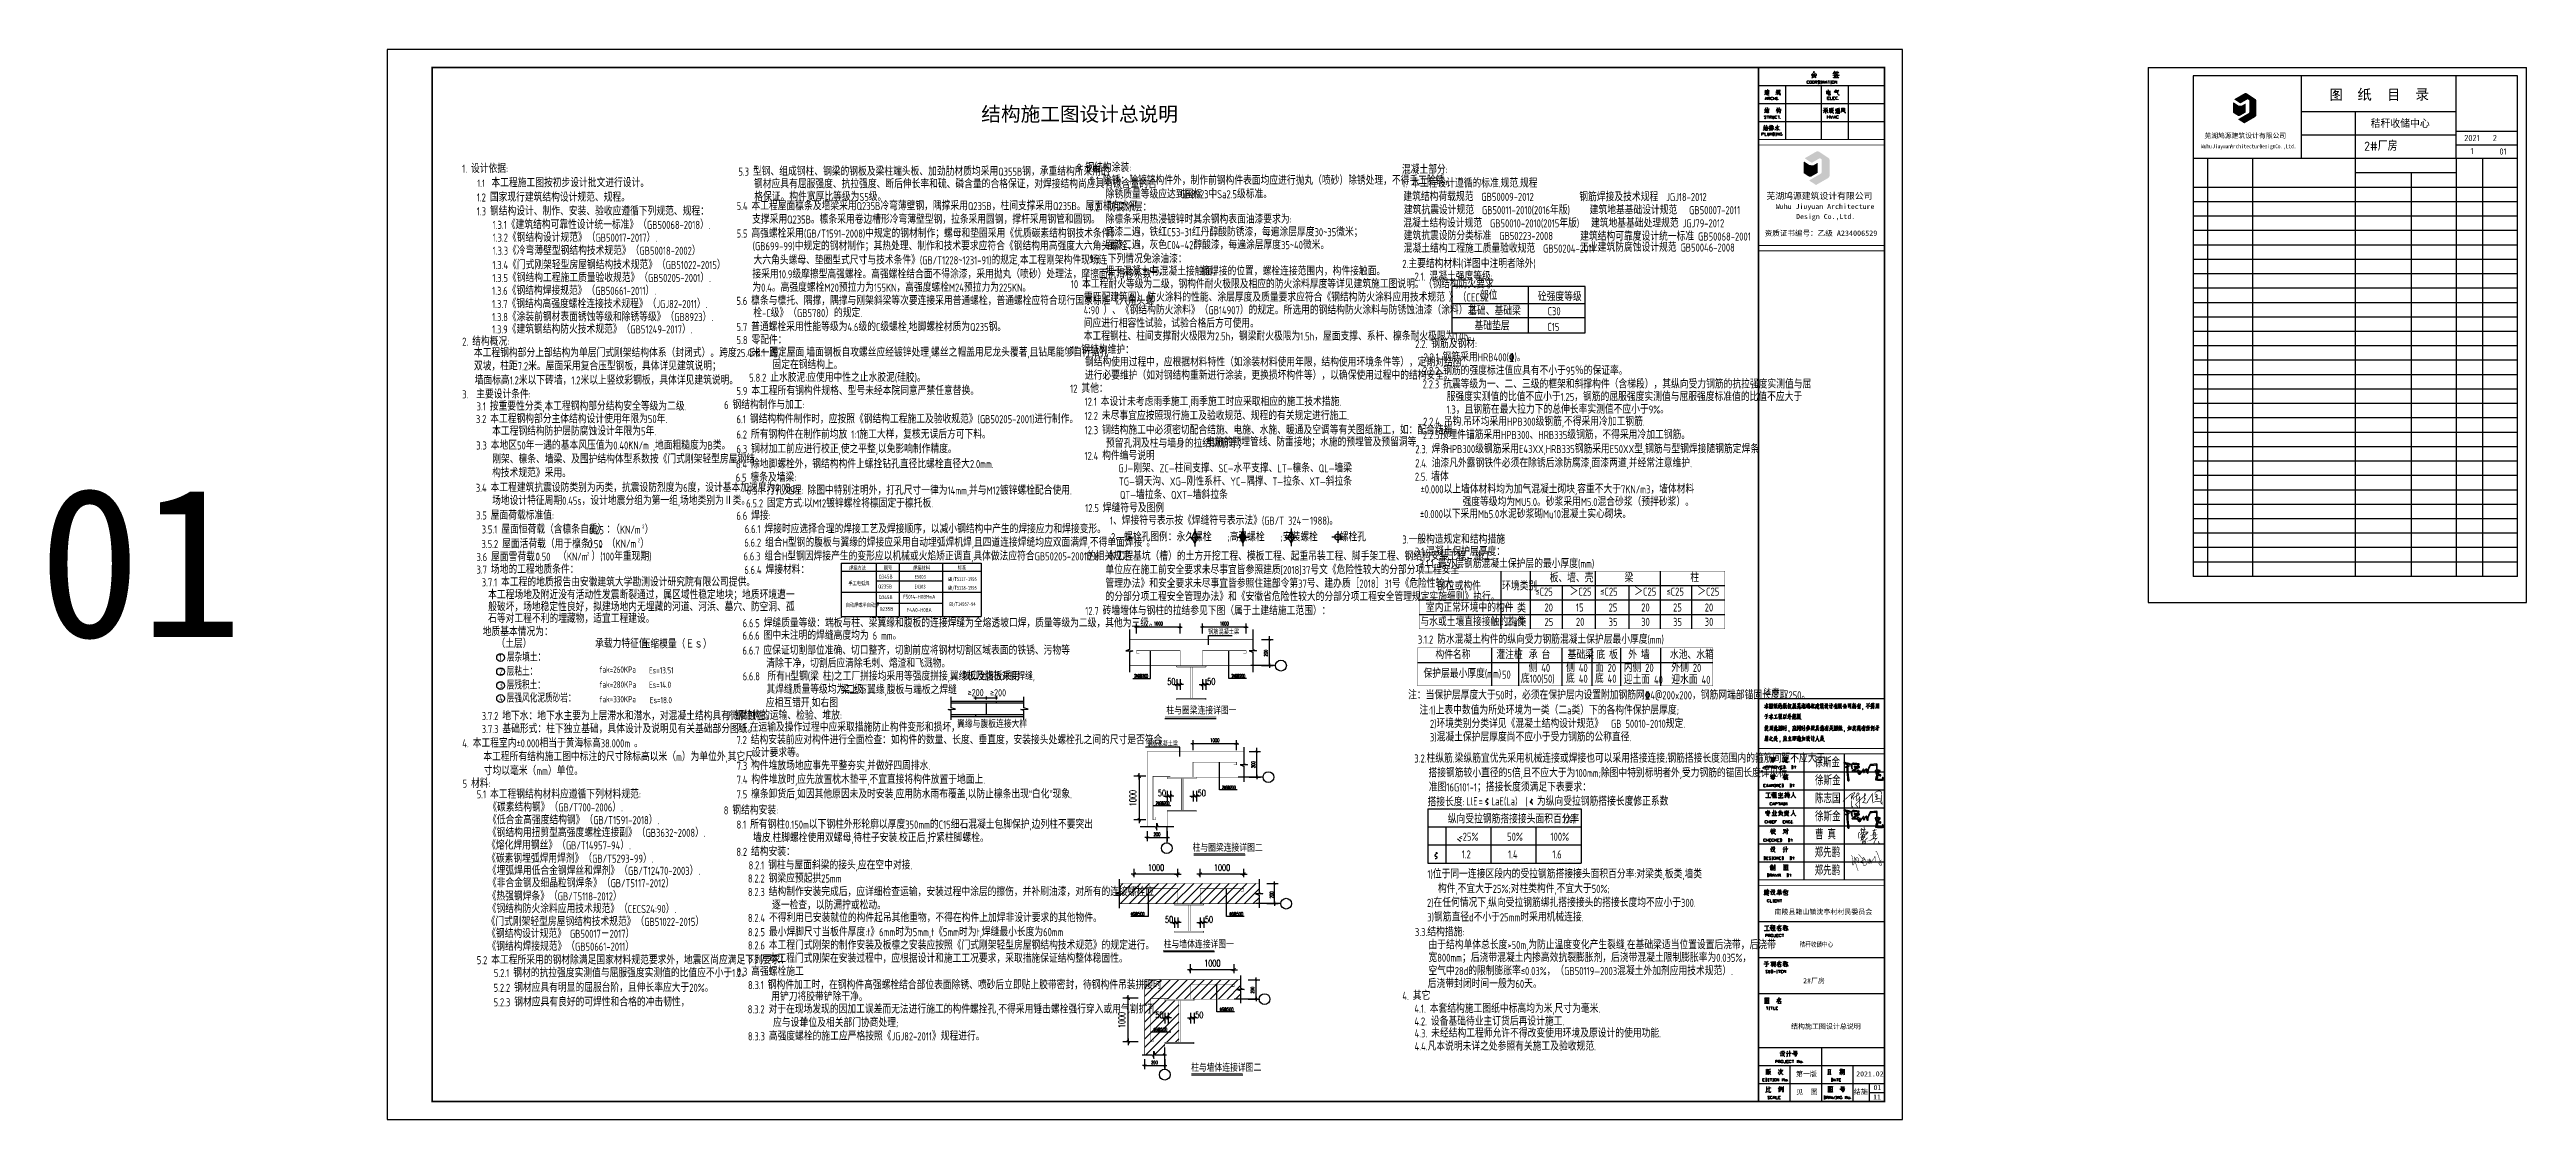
# Model space of a CAD drawing. Extents: x -307088 to 5640332, y -3541089 to -2181377.
# Drawn here: x 5460840 to 5598300, y -3063089 to -3003689 of the extents above; entities that cross this region are included whole.
import ezdxf
from ezdxf.enums import TextEntityAlignment as Align

# ---------------------------------------------------------------- set-up
doc = ezdxf.new("R2010")
doc.units = 0
doc.header["$LTSCALE"] = 100
doc.header["$MEASUREMENT"] = 0
doc.layers.get('0').update_dxf_attribs({"linetype": 'CONTINUOUS'})
doc.layers.get('DEFPOINTS').update_dxf_attribs({"linetype": 'CONTINUOUS'})
for name, color, linetype in [('102', 3, 'CONTINUOUS'), ('120', 7, 'CONTINUOUS'), ('12012', 1, 'CONTINUOUS'), ('323', 15, 'CONTINUOUS'), ('____', 160, 'CONTINUOUS'), ('E_WALL', 255, 'CONTINUOUS'), ('PUB_DIM', 3, 'CONTINUOUS'), ('PUB_TEXT', 7, 'CONTINUOUS'), ('PUB_TITLE', 4, 'CONTINUOUS'), ('supertext', 3, 'CONTINUOUS'), ('THICK', 6, 'CONTINUOUS'), ('THIN', 7, 'CONTINUOUS'), ('TK', 4, 'CONTINUOUS'), ('WINDOW_TEXT', 7, 'CONTINUOUS'), ('大样', 5, 'CONTINUOUS'), ('标注尺寸', 253, 'CONTINUOUS'), ('标注钢筋', 253, 'CONTINUOUS')]:
    doc.layers.add(name, color=color, linetype=linetype)
doc.styles.add('11', font='')
doc.styles.add('_GBHZFS', font='txt.shx', dxfattribs={"width": 0.8, "bigfont": 'hztxt.shx'})
doc.styles.add('_HZTXT', font='tssdeng.shx', dxfattribs={"width": 0.8, "bigfont": 'HZTXT.shx'})
doc.styles.add('DIM_FONT', font='SIMPLEX.shx', dxfattribs={"width": 0.6, "bigfont": 'hztxt.shx'})
doc.styles.add('H1', font='')
doc.styles.add('SIMPLEX', font='SIMPLEX.SHX')
doc.styles.add('STYLE4', font='', dxfattribs={"width": 0.8})
doc.styles.add('TSSD_DIMENSION', font='Tssdeng.shx', dxfattribs={"width": 0.7, "bigfont": 'hztxt.shx'})
doc.styles.add('TSSD_REIN', font='Tssdeng.shx', dxfattribs={"width": 0.7, "bigfont": 'hztxt.shx'})
doc.styles.add('图签2', font='simhei.ttf', dxfattribs={"height": 1000})
doc.styles.get('11').set_extended_font_data('SimSun')
doc.styles.get('H1').set_extended_font_data('SimSun')
doc.styles.get('STYLE4').set_extended_font_data('FangSong_GB2312')
doc.dimstyles.new('DIMN120', dxfattribs={"dimscale": 1.2, "dimtxt": 300, "dimasz": 1, "dimexe": 250, "dimexo": 300, "dimgap": 150, "dimtad": 1, "dimdec": 0, "dimzin": 0, "dimdsep": 46, "dimtxsty": 'DIM_FONT', "dimblk": '_DIMX', "dimcen": 0.09, "dimclrt": 7, "dimadec": 0, "dimazin": 0, "dimtfac": 1, "dimtdec": 0, "dimtix": 1, "dimtmove": 2, "dimatfit": 3, "dimldrblk": '_DIMX', "dimfxl": 1, "dimtolj": 1, "dimtzin": 0, "dimarcsym": 0})

msp = doc.modelspace()

# ---------------------------------------------------------------- texts
at = {"color": 0, "style": 'H1'}
msp.add_text('结构施工图设计总说明', height=800, dxfattribs=at).set_placement((5512549, -3007669.9))
at = {"color": 0, "style": '_HZTXT'}
for s, height, width, p in [('1. 设计依据:', 450, 0.8, (5483740.5, -3010533.3)), ('5.3 型钢、组成钢柱、钢梁的钢板及梁柱端头板、加劲肋材质均采用Q355B钢，承重结构所采用的', 450, 0.8, (5499067.4, -3010691.7)), ('9 钢结构涂装:', 450, 0.8, (5517853.8, -3010479.7)), ('混凝土部分:', 450.45, 0.8, (5535892.3, -3010589.1)), ('1.2 国家现行建筑结构设计规范、规程。', 450, 0.8, (5484549.4, -3012128)), ('1.1', 400, 0.8, (5484576.4, -3011316.1)), ('本工程施工图按初步设计批文进行设计。', 450, 0.8, (5485364.6, -3011324.7)), ('钢材应具有屈服强度、抗拉强度、断后伸长率和硫、磷含量的合格保证，对焊接结构尚应具有碳含量的合', 450, 0.8, (5499936.5, -3011386.4)), ('格保证。构件宽厚比等级为S5级。', 450, 0.8, (5499952.7, -3012095.4)), ('9.1 除锈：除镀锌构件外，制作前钢构件表面均应进行抛丸（喷砂）除锈处理，不得手工除锈，', 450, 0.8, (5518556.4, -3011191.5)), ('除锈质量等级应达到国标', 450, 0.8, (5519454.5, -3011955.5)), ('GB8923中Sa2.5级标准。', 450, 0.8, (5523583.9, -3011947)), ('1. 本工程设计遵循的标准.规范.规程', 450.45, 0.8, (5535909.4, -3011345.2)), ('建筑结构荷载规范  GB50009-2012', 450.45, 0.8, (5535972.8, -3012094.7)), ('钢筋焊接及技术规程  JGJ18-2012', 450.45, 0.8, (5545737.6, -3012105.5)), ('1.3 钢结构设计、制作、安装、验收应遵循下列规范、规程：', 450, 0.8, (5484550.5, -3012897.3)), ('9.2  防腐涂层：', 450, 0.8, (5518532, -3012675.2)), ('除檩条采用热浸镀锌时其余钢构表面油漆要求为:', 450, 0.8, (5519453.6, -3013347.9)), ('混凝土结构设计规范  GB50010-2010(2015年版)   建筑地基基础处理规范 JGJ79-2012', 450.45, 0.8, (5535964.9, -3013564.8)), ('建筑抗震设计规范  GB50011-2010(2016年版)     建筑地基基础设计规范   GB50007-2011', 450.45, 0.8, (5536003.2, -3012833.8)), ('1.3.1《建筑结构可靠性设计统一标准》（GB50068-2018）.', 450, 0.8, (5485429.7, -3013649.9)), ('1.3.2《钢结构设计规范》（GB50017-2017）.', 450, 0.8, (5485429.7, -3014359.1)), ('5.5 高强螺栓采用(GB/T1591-2008)中规定的钢材制作；螺母和垫圈采用《优质碳素结构钢技术条件》', 450, 0.8, (5498969.6, -3014130)), ('(GB699-99)中规定的钢材制作；其热处理、制作和技术要求应符合《钢结构用高强度大六角头螺栓、', 450, 0.8, (5499862.4, -3014833.8)), ('底漆二遍，铁红C53-31红丹醇酸防锈漆，每遍涂层厚度30~35微米；', 450, 0.8, (5519451.9, -3014055.3)), ('面漆二遍，灰色C04-42醇酸漆，每遍涂层厚度35~40微米。', 450, 0.8, (5519451.9, -3014772.7)), ('建筑抗震设防分类标准  GB50223-2008', 450.45, 0.8, (5535992.6, -3014264)), ('混凝土结构工程施工质量验收规范  GB50204-2011', 450.45, 0.8, (5535992.1, -3014965)), ('建筑结构可靠度设计统一标准 GB50068-2001', 450.45, 0.8, (5545784, -3014297.3)), ('工业建筑防腐蚀设计规范 GB50046-2008', 450.45, 0.8, (5545784, -3014909.2)), ('1.3.4《门式刚架轻型房屋钢结构技术规范》（GB51022-2015）', 450, 0.8, (5485416.1, -3015878.7)), ('1.3.3《冷弯薄壁型钢结构技术规范》（GB50018-2002）', 450, 0.8, (5485429.7, -3015087.2)), ('大六角头螺母、垫圈型式尺寸与技术条件》(GB/T1228~1231-91)的规定,本工程刚架构件现场连', 450, 0.8, (5499908, -3015615.6)), ('9.3  下列情况免涂油漆：', 450, 0.8, (5518539.9, -3015548)), ('埋于混凝土中，', 450, 0.8, (5519441.7, -3016232)), ('与混凝土接触面，', 450, 0.8, (5521963.6, -3016235.3)), ('将焊接的位置，螺栓连接范围内，构件接触面。', 450, 0.8, (5524757.4, -3016226.4)), ('2.主要结构材料(详图中注明者除外)', 450.45, 0.8, (5535914.7, -3015814.3)), ('1.3.6《钢结构焊接规范》（GB50661-2011）.', 450, 0.8, (5485402.1, -3017309.8)), ('1.3.5《钢结构工程施工质量验收规范》（GB50205-2001）.', 450, 0.8, (5485416.1, -3016595)), ('接采用10.9级摩擦型高强螺栓。高强螺栓结合面不得涂漆，采用抛丸（喷砂）处理法，摩擦面抗滑移系数', 450, 0.8, (5499847.8, -3016393.1)), ('为0.4。高强度螺栓M20预拉力为155KN，高强度螺栓M24预拉力为225KN。', 450, 0.8, (5499846, -3017134.4)), ('10 本工程耐火等级为二级，钢构件耐火极限及相应的防火涂料厚度等详见建筑施工图说明。（钢结构防火要求', 450, 0.8, (5517519.3, -3016941.7)), ('需匹配建筑图）:防火涂料的性能、涂层厚度及质量要求应符合《钢结构防火涂料应用技术规范 》（CECS2', 450, 0.8, (5518247.8, -3017677.8)), ('2.1. 混凝土强度等级:', 450.45, 0.8, (5536592.5, -3016521)), ('部位', 450.45, 0.8, (5540220.2, -3017574.1)), ('砼强度等级', 450.45, 0.8, (5543436.2, -3017647)), ('1.3.7《钢结构高强度螺栓连接技术规程》（JGJ82-2011）.', 450, 0.8, (5485399.8, -3018041)), ('1.3.8《涂装前钢材表面锈蚀等级和除锈等级》（GB8923）.', 450, 0.8, (5485400.3, -3018767.4)), ('5.6 檩条与檩托、隅撑，隅撑与刚架斜梁等次要连接采用普通螺栓，普通螺栓应符合现行国家标准《六角头螺', 450, 0.8, (5498963.1, -3017867.4)), ('栓-C级》（GB5780）的规定.', 450, 0.8, (5499896.8, -3018545.7)), ('4∶90 ）、《钢结构防火涂料》（GB14907）的规定。所选用的钢结构防火涂料与防锈蚀油漆（涂料）之', 450, 0.8, (5518233.6, -3018388.3)), ('基础、基础梁', 450.45, 0.8, (5539573.3, -3018432.2)), ('C30', 450.45, 0.8, (5543976.2, -3018443.1)), ('2. 结构概况:', 450, 0.8, (5483743, -3020131.2)), ('1.3.9《建筑钢结构防火技术规范》（GB51249-2017）.', 450, 0.8, (5485400.3, -3019452.8)), ('5.8 零配件：', 450, 0.8, (5498965.6, -3020045.1)), ('5.7 普通螺栓采用性能等级为4.6级的C级螺栓,地脚螺栓材质为Q235钢。', 450, 0.8, (5498966.8, -3019319.2, -13276.4)), ('本工程钢柱、柱间支撑耐火极限为2.5h，钢梁耐火极限为1.5h，屋面支撑、系杆、檩条耐火极限为1.0h。', 450, 0.8, (5518233.7, -3019837.8)), ('间应进行相容性试验，试验合格后方可使用。', 450, 0.8, (5518233.7, -3019121.3)), ('2.2. 钢筋及钢材:', 450.45, 0.8, (5536628.6, -3020260.1)), ('基础垫层', 450.45, 0.8, (5539919.7, -3019267.5)), ('C15', 450.45, 0.8, (5543963.6, -3019314)), ('本工程钢构部分上部结构为单层门式刚架结构体系（封闭式）。跨度25.4米一跨,', 450, 0.8, (5484391.7, -3020762.6)), ('双坡，柱距7.2米。屋面采用复合压型钢板，具体详见建筑说明；', 450, 0.8, (5484393.9, -3021495.8)), ('5.8.1 固定屋面,墙面钢板自攻螺丝应经镀锌处理,螺丝之帽盖用尼龙头覆著,且钻尾能够自行钻孔', 450, 0.8, (5499680.6, -3020734.2)), ('固定在钢结构上。', 450, 0.8, (5500959.9, -3021427.3)), ('11 钢结构维护：', 450, 0.8, (5517537.7, -3020592.6)), ('钢结构使用过程中，应根据材料特性（如涂装材料使用年限，结构使用环境条件等），定期对结构', 450, 0.8, (5518302.6, -3021279.8)), ('2.2.2 钢筋的强度标注值应具有不小于95％的保证率。', 450.45, 0.8, (5537055.7, -3021750.2)), ('2.2.1 钢筋采用HRB400(%%132)。', 450.45, 0.8, (5537090.5, -3021001.9)), ('3.  主要设计条件:', 450, 0.8, (5483741.2, -3023058.2)), ('墙面标高1.2米以下砖墙，1.2米以上竖纹彩钢板，具体详见建筑说明。', 450, 0.8, (5484431.7, -3022284.2)), ('5.9 本工程所有钢构件规格、型号未经本院同意严禁任意替换。', 450, 0.8, (5498965, -3022867.6)), ('5.8.2 止水胶泥:应使用中性之止水胶泥(硅胶)。', 450, 0.8, (5499670, -3022134.6)), ('12 其他：', 450, 0.8, (5517480.2, -3022742.2)), ('进行必要维护（如对钢结构重新进行涂装，更换损坏构件等），以确保使用过程中的结构安全。', 450, 0.8, (5518301.2, -3022013.3)), ('2.2.3 抗震等级为一、二、三级的框架和斜撑构件（含梯段），其纵向受力钢筋的抗拉强度实测值与屈', 450.45, 0.8, (5537045.2, -3022500.6)), ('服强度实测值的比值不应小于1.25，钢筋的屈服强度实测值与屈服强度标准值的比值不应大于', 450.45, 0.8, (5538374, -3023202.1)), ('3.2 本工程钢构部分主体结构设计使用年限为50年.', 450, 0.8, (5484502.6, -3024431.5)), ('3.1 按重要性分类,本工程钢构部分结构安全等级为二级.', 450, 0.8, (5484540.7, -3023727.4)), ('6 钢结构制作与加工:', 450, 0.8, (5498275.2, -3023647.3)), ('6.1 钢结构构件制作时，应按照《钢结构工程施工及验收规范》(GB50205-2001)进行制作。', 450, 0.8, (5498965.8, -3024436.8)), ('12.1 本设计未考虑雨季施工,雨季施工时应采取相应的施工技术措施.', 450, 0.8, (5518282, -3023469.7)), ('12.2 未尽事宜应按照现行施工及验收规范、规程的有关规定进行施工.', 450, 0.8, (5518282, -3024255.9)), ('2.2.4 吊钩.吊环均采用HPB300级钢筋,不得采用冷加工钢筋.', 450.45, 0.8, (5537067.8, -3024577.2)), ('1.3，且钢筋在最大拉力下的总伸长率实测值不应小于9%%%。', 450.45, 0.8, (5538368.8, -3023900.4)), ('3.3 本地区50年一遇的基本风压值为0.40KN/m ,地面粗糙度为B类。', 450, 0.8, (5484521.6, -3025896.1)), ('本工程钢结构防护层防腐蚀设计年限为5年.', 450, 0.8, (5485402.9, -3025110.2)), ('2', 200, 0.8, (5492990.1, -3025661.5)), ('6.2 所有钢构件在制作前均放 1:1施工大样，复核无误后方可下料。', 450, 0.8, (5498962.7, -3025287.1)), ('12.3 钢结构施工中必须密切配合结施、电施、水施、暖通及空调等有关图纸施工，如：配合结施', 450, 0.8, (5518284.1, -3025047.5)), ('预留孔洞及柱与墙身的拉结钢筋等；', 450, 0.8, (5519470.2, -3025784.8)), ('电施的预埋管线、防雷接地；水施的预埋管及预留洞等.', 450, 0.8, (5525032.4, -3025717.5)), ('2.2.5预埋件锚筋采用HPB300、HRB335级钢筋，不得采用冷加工钢筋。', 450.45, 0.8, (5537063.3, -3025313.6)), ('刚架、檩条、墙梁、及围护结构体型系数按《门式刚架轻型房屋钢结', 450, 0.8, (5485409.6, -3026661.9)), ('6.4 除地脚螺栓外，钢结构构件上螺拴钻孔直径比螺栓直径大2.0mm.', 450, 0.8, (5498941.7, -3026930.7)), ('6.3 钢材加工前应进行校正,使之平整,以免影响制作精度。', 450, 0.8, (5498962.7, -3026094.5)), ('12.4 构件编号说明', 450, 0.8, (5518276.7, -3026474, 445200)), ('GJ—刚架、ZC—柱间支撑、SC—水平支撑、LT—檩条、QL—墙梁', 450, 0.8, (5520158.7, -3027161.3, 445200)), ('2.4. 油漆凡外露钢铁件必须在除锈后涂防腐漆,面漆两道,并经常注意维护.', 450.45, 0.8, (5536629.8, -3026881.5)), ('2.3. 焊条', 450.45, 0.8, (5536637.2, -3026103.4)), ('HPB300级钢筋采用E43XX,HRB335钢筋采用E50XX型,钢筋与型钢焊接随钢筋定焊条', 450.45, 0.8, (5538372.1, -3026097.2)), ('3.4 本工程建筑抗震设防类别为丙类，抗震设防烈度为6度，设计基本加速度为0.05g;', 450, 0.8, (5484497.1, -3028246)), ('构技术规范》采用。', 450, 0.8, (5485401.9, -3027428.6)), ('6.5 檩条及墙梁:', 450, 0.8, (5498920.6, -3027678.1)), ('6.5.1 打孔处理: 除图中特别注明外，打孔尺寸一律为14mm,并与M12镀锌螺栓配合使用.', 450, 0.8, (5499533.7, -3028395.7)), ('TG—钢天沟、XG—刚性系杆、YC—隅撑、T—拉条、XT—斜拉条', 450, 0.8, (5520188.7, -3027895.3, 445200)), ('QT—墙拉条、QXT—墙斜拉条', 450, 0.8, (5520245.7, -3028641.1, 445200)), ('2.5. 墙体', 450.45, 0.8, (5536608.9, -3027630.9)), ('3.5 屋面荷载标准值:', 450, 0.8, (5484512.2, -3029781)), ('场地设计特征周期0.45s，设计地震分组为第一组,场地类别为Ⅱ类。', 450, 0.8, (5485401.9, -3028964.5)), ('6.6 焊接:', 450, 0.8, (5498961.1, -3029797.9)), ('6.5.2 固定方式:以M12镀锌螺栓将檩固定于檩托板.', 450, 0.8, (5499503.1, -3029111.9)), ('12.5 焊缝符号及图例', 450, 0.8, (5518315.7, -3029372.6, 445200)), ('1、焊接符号表示按《焊缝符号表示法》(GB/T 324－1988)。', 450, 0.8, (5519688.2, -3030071, 445200)), ('3.5.2 屋面活荷载（用于檩条）：  ', 450, 0.8, (5484810, -3031367.5)), ('3.5.1 屋面恒荷载（含檩条自重）：   ', 450, 0.8, (5484826, -3030560.3)), ('0.50', 450, 0.8, (5490714.6, -3031372.3)), ('0.25', 450, 0.8, (5490783.7, -3030598)), ('（KN/m ）', 450, 0.8, (5491769.2, -3031349.3)), ('（KN/m ）', 450, 0.8, (5492012.1, -3030571.4)), ('2', 200, 0.8, (5493485.9, -3031039.6)), ('2', 200, 0.8, (5493728.8, -3030261.7)), ('6.6.2 组合H型钢的腹板与翼缘的焊接应采用自动埋弧焊机焊,且四道连接焊缝均应双面满焊,不得单面焊接 。', 450, 0.8, (5499395.3, -3031289.4)), ('6.6.1 焊接时应选择合理的焊接工艺及焊接顺序，以减小钢结构中产生的焊接应力和焊接变形。', 450, 0.8, (5499422.4, -3030539.3)), ('2、螺栓孔图例：永久螺栓    ;高强螺栓    ;安装螺栓     ;螺栓孔', 450, 0.8, (5519749.7, -3030983.5, 445200)), ('3.一般构造规定和结构措施', 450.45, 0.8, (5535917.1, -3031115.6)), ('3.6 屋面雪荷载：  ', 450, 0.8, (5484533.6, -3032090.4)), ('3.7 场地的工程地质条件：  ', 450, 0.8, (5484533.6, -3032786.4)), ('0.50', 450, 0.8, (5487817, -3032074.7)), ('（KN/m ）(100年重现期)', 450, 0.8, (5489063.2, -3032062.5)), ('2', 200, 0.8, (5490666.1, -3031778.8)), ('6.6.3 组合H型钢因焊接产生的变形应以机械或火焰矫正调直,具体做法应符合GB50205-2001的相关规定.', 450, 0.8, (5499354, -3032050.9)), ('6.6.4 焊接材料：', 450, 0.8, (5499395.8, -3032801.3)), ('焊接方法', 216, 0.8, (5505210.9, -3032588.5)), ('钢号', 216, 0.8, (5507135.2, -3032588.5)), ('焊接材料', 216, 0.8, (5508764.2, -3032588.5)), ('标准', 216, 0.8, (5511241.1, -3032569.4)), ('12.6  本工程基坑（槽）的土方开挖工程、模板工程、起重吊装工程、脚手架工程、钢结构安装工程，施工', 450, 0.8, (5518320.4, -3032052.8, 445200)), ('单位应在施工前安全要求未尽事宜皆参照建质[2018]37号文《危险性较大的分部分项工程安全', 450, 0.8, (5519441.1, -3032813.4, 445200)), ('3.1.混凝土保护层厚度：', 450.45, 0.8, (5536617.5, -3031794.6)), ('3.1.1 最外层钢筋混凝土保护层的最小厚度(mm)', 450.45, 0.8, (5536871.8, -3032465.3)), ('3.7.1 本工程的地质报告由安徽建筑大学勘测设计研究院有限公司提供。', 450, 0.8, (5484826, -3033491)), ('本工程场地及附近没有活动性发震断裂通过，属区域性稳定地块；地质环境遭一', 450, 0.8, (5485180.1, -3034198.4)), ('手工电弧焊', 216, 0.8, (5505173.9, -3033447.9)), ('Q235B', 216, 0.8, (5506824, -3033607.1)), ('Q345B', 216, 0.8, (5506844, -3033061.8)), ('管理办法》和安全要求未尽事宜皆参照住建部令第37号、建办质［2018］31号《危险性较大', 450, 0.8, (5519441.1, -3033567.5, 445200)), ('部位或构件', 450.45, 0.8, (5537846, -3033707.7)), ('环境类别', 450.45, 0.8, (5541453, -3033707.7)), ('≤C25', 450.45, 0.8, (5543297.8, -3034010.9)), ('板、墙、壳', 450.45, 0.8, (5544091.8, -3033259.4)), ('＞C25', 450.45, 0.8, (5545196.8, -3034010.9)), ('≤C25', 450.45, 0.8, (5546899.1, -3034010.4)), ('梁', 450.5, 0.8, (5548251.4, -3033257.5)), ('＞C25', 450.45, 0.8, (5548787.3, -3034010.4)), ('≤C25', 450.45, 0.8, (5550573.3, -3034009.9)), ('柱', 450.5, 0.8, (5551900.2, -3033244.1)), ('＞C25', 450.45, 0.8, (5552285.5, -3034009.9)), ('石等对工程不利的埋藏物，适宜工程建设。', 450, 0.8, (5485180.1, -3035513.4)), ('般破坏，场地稳定性良好，拟建场地内无埋藏的河道、河浜、墓穴、防空洞、孤', 450, 0.8, (5485180.1, -3034867.4)), ('自动焊或半自动焊', 216, 0.8, (5505023.9, -3034649)), ('Q345B', 216, 0.8, (5506844, -3034201.1)), ('Q235B', 216, 0.8, (5506897.2, -3034849.7)), ('12.7 砖墙墙体与钢柱的拉结参见下图（属于土建结施工范围）：', 450, 0.8, (5518320.4, -3035081.6, 445200)), ('的分部分项工程安全管理办法》和《安徽省危险性较大的分部分项工程安全管理规定实施细则》执行。', 450, 0.8, (5519441.1, -3034302.7, 445200)), ('室内正常环境中的构件', 450.45, 0.8, (5537222.4, -3034907.6)), ('一 类', 450.45, 0.8, (5541581, -3034937.1)), ('20', 450.45, 0.8, (5543805.1, -3034890.4)), ('15', 450.45, 0.8, (5545548.7, -3034890.4)), ('25', 450.45, 0.8, (5547363.4, -3034890.4)), ('20', 450.45, 0.8, (5549173.3, -3034890.4)), ('25', 450.45, 0.8, (5550940.5, -3034890.4)), ('20', 450.45, 0.8, (5552697.2, -3034890.4)), ('地质基本情况为：', 450, 0.8, (5484880.4, -3036246.6)), ('（土层）', 450, 0.8, (5485642.9, -3036905.5, 5619.9)), ('承载力特征值', 450, 0.8, (5491118, -3036905.5, 5619.9)), ('压缩模量（Ｅｓ）', 450, 0.8, (5493700.8, -3036931, 5619.9)), ('6.6.6 图中未注明的焊缝高度均为 6 mm。', 450, 0.8, (5499299.8, -3036451)), ('6.6.5 焊缝质量等级：端板与柱、梁翼缘和腹板的连接焊缝为全熔透坡口焊，质量等级为二级，其他为三级。', 450, 0.8, (5499304.8, -3035762.2)), ('3.1.2 防水混凝土构件的纵向受力钢筋混凝土保护层最小厚度(mm)', 450.45, 0.8, (5536779.2, -3036671.7)), ('与水或土壤直接接触的构件', 450.45, 0.8, (5536918.9, -3035696.3)), ('二a类', 450.45, 0.8, (5541584.4, -3035706.6)), ('25', 450.45, 0.8, (5543805.1, -3035691.2)), ('20', 450.45, 0.8, (5545548.7, -3035687.2)), ('35', 450.45, 0.8, (5547363.4, -3035691.2)), ('30', 450.45, 0.8, (5549173.3, -3035687.2)), ('35', 450.45, 0.8, (5550940.5, -3035691.2)), ('30', 450.45, 0.8, (5552697.2, -3035687.2)), ('1', 350, 0.7, (5485793.3, -3037606.7, 324.7)), ('层杂填土： ', 450, 0.7, (5486223.1, -3037661.3, 5619.9)), ('6.6.7 应保证切割部位准确、切口整齐，切割前应将钢材切割区域表面的铁锈、污物等', 450, 0.8, (5499299.8, -3037281.2)), ('清除干净，切割后应清除毛刺、熔渣和飞溅物。', 450, 0.8, (5500619.4, -3037999.2)), ('构件名称', 450.45, 0.8, (5537753.4, -3037526.1)), ('灌注桩', 450.45, 0.8, (5541133.5, -3037526.1)), ('侧 40', 450.45, 0.8, (5542919, -3038244.7)), ('承 台', 450.45, 0.8, (5542934.5, -3037526.1)), ('侧 40', 450.45, 0.8, (5545003.9, -3038244.7)), ('基础梁', 450.45, 0.8, (5545087.1, -3037526.1)), ('面 20', 450.45, 0.8, (5546603.6, -3038244.7)), ('底 板', 450.45, 0.8, (5546686.8, -3037526.1)), ('内侧 20', 450.45, 0.8, (5548203.4, -3038239.4)), ('外 墙', 450.45, 0.8, (5548457.7, -3037526.1)), ('水池、水箱', 450.45, 0.8, (5550767.7, -3037526.1)), ('外侧 20', 450.45, 0.8, (5550843.3, -3038239.4)), ('2', 350, 0.7, (5485793.3, -3038394.1, 324.7)), ('3', 350, 0.7, (5485793.3, -3039159.2, 324.7)), (' 层粘土：', 450, 0.7, (5485995.7, -3038448.6, 5619.9)), (' 层残积土：', 450, 0.7, (5485995.7, -3039213.8, 5619.9)), ('6.6.8', 450, 0.8, (5499302.9, -3038709.4)), ('其焊缝质量等级均为二级。', 450, 0.8, (5500626.1, -3039447.7, -13276.4)), (' 所有H型钢(梁 柱)之工厂拼接均采用等强度拼接,翼缘板及腹板采用', 450, 0.8, (5500462, -3038716.6, -13276.4)), ('梁上下翼缘,腹板与端板之焊缝', 450, 0.8, (5504757.6, -3039468.8, -13276.4)), ('坡口全熔透对接焊缝,', 400, 0.8, (5511521, -3038682.4, -13276.4)), ('≥200', 400, 0.8, (5511792.5, -3039590.3)), ('≥200', 400, 0.8, (5513035.8, -3039600.5)), ('保护层最小厚度(mm)', 450.45, 0.8, (5537089.7, -3038568.5)), ('50', 450.45, 0.8, (5541445.3, -3038618.4)), ('底100(50)', 450.45, 0.8, (5542493.2, -3038848)), ('底 40', 450.45, 0.8, (5545003.9, -3038848)), ('底 40', 450.45, 0.8, (5546603.6, -3038848)), ('迎土面 40', 450.45, 0.8, (5548203.4, -3038907.2)), ('迎水面 40', 450.45, 0.8, (5550843.3, -3038907.2)), ('3.7.2 地下水：地下水主要为上层滞水和潜水，对混凝土结构具有微腐蚀性。', 450, 0.8, (5484826, -3040919.6)), ('4', 350, 0.7, (5485793.3, -3039880, 324.7)), (' 层强风化泥质砂岩：', 450, 0.7, (5485995.7, -3039934.5, 5619.9)), ('7 钢结构的运输、检验、堆放:', 450, 0.8, (5498413.2, -3040894.2)), ('应相互错开,如右图', 450, 0.8, (5500590.7, -3040193.2, -13276.4)), ('注：当保护层厚度大于50时，必须在保护层内设置附加钢筋网%%1324@200x200，钢筋网端部锚固长度取250。', 450.45, 0.8, (5536235.7, -3039764.1)), ('注:1)上表中数值为所处环境为一类（二a类）下的各构件保护层厚度;', 450.45, 0.8, (5536863.3, -3040601)), ('4. 本工程室内±0.000相当于黄海标高38.000m 。', 450, 0.8, (5483745.8, -3042432.8)), ('3.7.3 基础形式：柱下独立基础，具体设计及说明见有关基础部分图纸。', 450, 0.8, (5484826, -3041637.1)), ('7.2 结构安装前应对构件进行全面检查：如构件的数量、长度、垂直度，安装接头处螺栓孔之间的尺寸是否符合', 450, 0.8, (5498961.9, -3042251.2)), ('7.1 在运输及操作过程中应采取措施防止构件变形和损坏，', 450, 0.8, (5498963.5, -3041548.5)), ('翼缘与腹板连接大样', 400, 0.8, (5511206.6, -3041341.8)), ('2)环境类别分类详见《混凝土结构设计规范》  GB 50010-2010规定.', 450.45, 0.8, (5537447.5, -3041347.1)), ('3)混凝土保护层厚度尚不应小于受力钢筋的公称直径.', 450.45, 0.8, (5537447.5, -3042093.3)), ('本工程所有结构施工图中标注的尺寸除标高以米（m）为单位外,其它尺', 450, 0.8, (5484915.3, -3043186.9)), ('7.3 构件堆放场地应事先平整夯实,并做好四周排水.', 450, 0.8, (5498973.4, -3043683)), ('设计要求等。', 450, 0.8, (5499825.9, -3042965.2)), ('3.2.柱纵筋.梁纵筋宜优先采用机械连接或焊接也可以采用搭接连接;钢筋搭接长度范围内的箍筋间距不应大于', 450.45, 0.8, (5536580.8, -3043273.7)), ('5 材料:', 450, 0.8, (5483762.6, -3044673.9)), ('寸均以毫米（mm）单位。', 450, 0.8, (5484937.2, -3043968.2)), ('7.4 构件堆放时,应先放置枕木垫平,不宜直接将构件放置于地面上.', 450, 0.8, (5498970.3, -3044451.3)), ('搭接钢筋较小直径的5倍,且不应大于为100mm;除图中特别标明者外,受力钢筋的锚固长度详见标', 450.45, 0.8, (5537366.4, -3044085)), (' 准图16G101-1；搭接长度须满足下表要求：', 450.45, 0.8, (5537170.2, -3044872.1)), ('5.1 本工程钢结构材料应遵循下列材料规范:', 450, 0.8, (5484543.6, -3045266.7)), ('《碳素结构钢》（GB/T700-2006）.', 450, 0.8, (5485185, -3045990.3)), ('8 钢结构安装:', 450, 0.8, (5498257.1, -3046156.8)), ('7.5 檩条卸货后,如因其他原因未及时安装,应用防水雨布覆盖,以防止檩条出现“白化”现象.', 450, 0.8, (5498967.2, -3045258.7)), ('搭接长度:', 450.45, 0.8, (5537314.7, -3045696.5)), ('L', 450.5, 0.8, (5539463, -3045647.2)), ('lE', 450.45, 0.8, (5539712.8, -3045647.2)), ('=', 450.5, 0.8, (5540149.7, -3045647.2)), ('L', 450.5, 0.8, (5540863.4, -3045649.2)), ('aE(La)', 450.45, 0.8, (5541064.6, -3045649.2)), ('(', 450.5, 0.8, (5542740.4, -3045669.9)), (' 为纵向受拉钢筋搭接长度修正系数', 450.45, 0.8, (5543166.3, -3045663.3)), (')', 450.5, 0.8, (5548818.7, -3045625.6)), ('《钢结构用扭剪型高强度螺栓连接副》（GB3632~2008）.', 450, 0.8, (5485168.6, -3047400.6)), ('《低合金高强度结构钢》（GB/T1591-2018）.', 450, 0.8, (5485179.7, -3046697.7)), ('8.1 所有钢柱0.150m以下钢柱外形轮廓以厚度350mm的C15细石混凝土包脚保护,边列柱不要突出', 450, 0.8, (5498969.1, -3046942.2)), ('墙皮.柱脚螺栓使用双螺母,待柱子安装.校正后,拧紧柱脚螺栓。', 450, 0.8, (5499887.6, -3047683)), ('纵向受拉钢筋搭接接头面积百分率', 450.45, 0.8, (5538436.9, -3046641.6)), ('<25%%%', 450.45, 0.8, (5539031.7, -3047617)), ('50%', 450.45, 0.8, (5541733.4, -3047617)), ('100%', 450.45, 0.8, (5544138.8, -3047617)), ('(%)', 450.45, 0.8, (5544853.6, -3046632.7)), ('《熔化焊用钢丝》（GB/T14957-94）.', 450, 0.8, (5485122.5, -3048098.4)), ('《碳素钢埋弧焊用焊剂》（GB/T5293-99）.', 450, 0.8, (5485122.5, -3048832)), ('8.2 结构安装：', 450, 0.8, (5498957.8, -3048454.9)), ('8.2.1 钢柱与屋面斜梁的接头,应在空中对接.', 450, 0.8, (5499635.6, -3049203.6)), ('1.2', 450.45, 0.8, (5539206.9, -3048600)), ('1.4', 450.45, 0.8, (5541780.4, -3048600)), ('1.6', 450.45, 0.8, (5544237.9, -3048600)), (' 《埋弧焊用低合金钢焊丝和焊剂》（GB/T12470-2003）.', 450, 0.8, (5484945.3, -3049511.1)), (' 《非合金钢及细晶粒钢焊条》（GB/T5117-2012）', 450, 0.8, (5484952.5, -3050196.3)), ('8.2.3 结构制作安装完成后，应详细检查运输，安装过程中涂层的擦伤，并补刷油漆，对所有的连接螺栓应', 450, 0.8, (5499596.2, -3050683.7)), ('8.2.2 钢梁应预起拱25mm', 450, 0.8, (5499597.7, -3049936.5)), ('1)位于同一连接区段内的受拉钢筋搭接接头面积百分率:对梁类,板类,墙类', 450.45, 0.8, (5537306.2, -3049698.2)), ('构件,不宜大于25%;对柱类构件,不宜大于50%;', 450.45, 0.8, (5537894, -3050509.1)), (' 《热强钢焊条》（GB/T5118-2012）', 450, 0.8, (5484937.1, -3050929.8)), (' 《钢结构防火涂料应用技术规范》（CECS24:90）.', 450, 0.8, (5484937.9, -3051627)), ('逐一检查，以防漏拧或松动。', 450, 0.8, (5500937, -3051425)), ('2)在任何情况下,纵向受拉钢筋绑扎搭接接头的搭接长度均不应小于300.', 450.45, 0.8, (5537281.9, -3051287.6)), ('3)钢筋直径d不小于25mm时采用机械连接.', 450.45, 0.8, (5537302, -3052091.3)), ('《门式刚架轻型房屋钢结构技术规范》（GB51022-2015）', 450, 0.8, (5485097.5, -3052341)), ('《钢结构设计规范》 GB50017－2017）', 450, 0.8, (5485126.3, -3053004.7)), ('8.2.4 不得利用已安装就位的构件起吊其他重物，不得在构件上加焊非设计要求的其他物件。', 450, 0.8, (5499596.4, -3052127)), ('8.2.5 最小焊脚尺寸当板件厚度:t》6mm时为5mm,t《5mm时为t,焊缝最小长度为60mm', 450, 0.8, (5499596.4, -3052914.2)), ('3.3.结构措施:', 450.45, 0.8, (5536614.8, -3052912.4)), ('5.2 本工程所采用的钢材除满足国家材料规范要求外，地震区尚应满足下列要求：', 450, 0.8, (5484549.8, -3054470.3)), ('《钢结构焊接规范》（GB50661-2011）', 450, 0.8, (5485143.6, -3053717.9)), ('8.2.6 本工程门式刚架的制作安装及板檩之安装应按照《门式刚架轻型房屋钢结构技术规范》的规定进行。', 450, 0.8, (5499596.4, -3053649.8)), ('8.2.7 本工程门式刚架在安装过程中，应根据设计和施工工况要求，采取措施保证结构整体稳固性。', 450, 0.8, (5499596.4, -3054382.8)), ('宽800mm；后浇带混凝土内掺高效抗裂膨胀剂，后浇带混凝土限制膨胀率为0.035%%%，', 450.45, 0.8, (5537365.1, -3054338.4)), ('由于结构单体总长度>50m,为防止温度变化产生裂缝,在基础梁适当位置设置后浇带，后浇带', 450.45, 0.8, (5537366.6, -3053629.1)), ('5.2.2 钢材应具有明显的屈服台阶，且伸长率应大于20%。', 450, 0.8, (5485483.1, -3056002.8)), ('5.2.1 钢材的抗拉强度实测值与屈服强度实测值的比值应不小于1.2。', 450, 0.8, (5485498.8, -3055186.9)), ('8.3 高强螺栓施工', 450, 0.8, (5498958.9, -3055107.1)), ('8.3.1 钢构件加工时，在钢构件高强螺栓结合部位表面除锈、喷砂后立即贴上胶带密封，待钢构件吊装拼接时', 450, 0.8, (5499603.2, -3055853.2)), ('后浇带封闭时间一般为60天。', 450.45, 0.8, (5537327.2, -3055788.1)), ('空气中28d的限制膨胀率≤0.03%%%，（GB50119—2003混凝土外加剂应用技术规范）.', 450.45, 0.8, (5537365.1, -3055074.2)), ('5.2.3 钢材应具有良好的可焊性和合格的冲击韧性，', 450, 0.8, (5485483.5, -3056806.7)), ('8.3.2 对于在现场发现的因加工误差而无法进行施工的构件螺拴孔,不得采用锤击螺栓强行穿入或用气割扩孔,', 450, 0.8, (5499587.6, -3057200)), ('用铲刀将胶带铲除干净。', 450, 0.8, (5500891.7, -3056508.8)), ('4. 其它', 450.45, 0.8, (5535917.7, -3056452.7)), ('4.1. 本套结构施工图纸中标高均为米,尺寸为毫米.', 450.45, 0.8, (5536584.5, -3057167.7)), ('8.3.3 高强度螺栓的施工应严格按照《JGJ82-2011》规程进行。', 450, 0.8, (5499596.4, -3058696.8)), ('应与设计', 450, 0.8, (5500990.5, -3057943.2)), ('单位及相关部门协商处理;', 450, 0.8, (5502470.9, -3057949.3)), ('4.2. 设备基础待业主订货后再设计施工.', 450.45, 0.8, (5536587.4, -3057872.8)), ('4.3. 未经结构工程师允许不得改变使用环境及原设计的使用功能.', 450.45, 0.8, (5536595.4, -3058533.8)), ('4.4.凡本说明未详之处参照有关施工及验收规范.', 450.45, 0.8, (5536594.8, -3059260))]:
    msp.add_text(s, height=height, dxfattribs=dict(at, width=width)).set_placement(p)
at = {"color": 0, "style": '_HZTXT', "width": 0.8}
for s, p in [('5.4 本工程屋面檩条及墙梁采用Q235B冷弯薄壁钢，隅撑采用Q235B，柱间支撑采用Q235B。屋面横向水平', (5498969.6, -3012739.8)), ('支撑采用Q235B。檩条采用卷边槽形冷弯薄壁型钢，拉条采用圆钢，撑杆采用钢管和圆钢。', (5499831.8, -3013487.1))]:
    msp.add_text(s, height=450, dxfattribs=at).set_placement(p, align=Align.BOTTOM_LEFT)
at = {"style": '_HZTXT', "width": 0.8}
for s, p in [('%%P0.000以上墙体材料均为加气混凝土砌块,容重不大于7KN/m3，墙体材料', (5536926.9, -3028329.2)), ('%%P0.000以下采用Mb5.0水泥砂浆砌Mu10混凝土实心砌块。', (5536895.8, -3029707.5)), ('强度等级均为MU5.0。砂浆采用M5.0混合砂浆（预拌砂浆）。', (5539254.6, -3029033.9))]:
    msp.add_text(s, height=450.45, dxfattribs=at).set_placement(p)
at = {"color": 0}
for s, style, width, p in [('E4303', '11', 0.7, (5509150.8, -3033612)), ('E5003', '11', 0.7, (5509159.8, -3033069.1)), ('GB/T5117-1995', '11', 0.7, (5511496.5, -3033195.8)), ('GB/T5118-1995', '11', 0.7, (5511496.5, -3033679)), ('F5014-H08MnA', '_HZTXT', 0.8, (5509102.3, -3034178.2)), ('F4A0-H08A', '_HZTXT', 0.8, (5509102.3, -3034911.6)), ('GB/T14957-94', '11', 0.7, (5511496.5, -3034581.4))]:
    msp.add_text(s, height=216, dxfattribs=dict(at, style=style, width=width)).set_placement(p, align=Align.CENTER)
at = {"color": 7, "linetype": 'ByBlock', "char_height": 200, "attachment_point": 5, "style": 'DIM_FONT'}
for s, insert in [('\\A1;1000', (5522373.6, -3035556.4, 148400)), ('\\A1;1000', (5526035.9, -3035556.4, 148400)), ('\\A1;1000', (5525510.3, -3042036, 148400)), ('200', (5522298.9, -3047258.7, 148400)), ('200', (5522162.7, -3059926.3, 148400))]:
    msp.add_mtext(s, dxfattribs=dict(at, insert=insert))
at = {"color": 7, "linetype": 'ByBlock', "char_height": 200, "attachment_point": 5, "rotation": 90, "style": 'DIM_FONT'}
for insert in [(5528340.3, -3037198.6, 148400), (5527644.2, -3043393, 148400), (5528663, -3050621.9, 148400), (5527599.4, -3055908.6, 148400)]:
    msp.add_mtext('200', dxfattribs=dict(at, insert=insert))
at = {"layer": 'PUB_TEXT', "style": 'TSSD_REIN'}
for s, height, p in [('秸秆收储中心', 420, (5589655.1, -3008031.5)), ('2#厂房', 500, (5589291.9, -3009304.7))]:
    msp.add_text(s, height=height, dxfattribs=at).set_placement(p)
at = {"layer": 'PUB_TEXT', "style": '_GBHZFS', "width": 0.8}
for s, height, p in [('钢筋混凝土梁', 266.67, (5525134.4, -3036157.1, 148400)), ('柱与圈梁连接详图一', 400, (5522822.7, -3040598.1, 148400)), ('钢筋混凝土梁', 266.67, (5521741, -3042363.9, 148400)), ('柱与圈梁连接详图二', 400, (5524275.4, -3048220.5, 148400)), ('柱与墙体连接详图一', 400, (5522676.6, -3053580.7, 148400)), ('柱与墙体连接详图二', 400, (5524198.4, -3060428.4, 148400))]:
    msp.add_text(s, height=height, dxfattribs=at).set_placement(p)
at = {"layer": 'PUB_TITLE', "style": 'STYLE4', "width": 0.8}
for s, p in [('Wuhu', (5580247.9, -3009172.5, -108)), ('Jiuyuan', (5580870.6, -3009172.5, -108)), ('Architecture', (5581866.9, -3009172.5, -108)), ('Design', (5583485.9, -3009172.5, -108)), ('Co.,Ltd.', (5584357.7, -3009172.5, -108))]:
    msp.add_text(s, height=225, dxfattribs=at).set_placement(p)
at = {"layer": 'PUB_TITLE', "style": '图签2'}
msp.add_text('芜湖鸠源建筑设计有限公司', height=270, dxfattribs=at).set_placement((5580428, -3008603.5, -108))
at = {"layer": 'PUB_TITLE', "color": 0, "style": 'TSSD_REIN', "width": 0.9}
for s, p in [('2021', (5594845.8, -3008776.1)), ('2', (5596431.3, -3008776.1)), ('1', (5595196.7, -3009499.8)), ('01', (5596802.1, -3009527.8))]:
    msp.add_text(s, height=350, dxfattribs=at).set_placement(p)
at = {"layer": 'PUB_TITLE', "color": 6, "style": '图签2'}
msp.add_text('01', height=8306.67, dxfattribs=at).set_placement((5460241.3, -3036311.6))
at = {"layer": 'PUB_TITLE', "color": 0, "style": '图签2'}
for s, p in [('结构施工图设计总说明', (5557482.5, -3058051.4)), ('01', (5562070.7, -3061454.7))]:
    msp.add_text(s, height=276.89, dxfattribs=at).set_placement(p)
at = {"layer": 'supertext', "color": 0, "style": 'TSSD_DIMENSION', "width": 0.7}
for s, p in [('f%%142ak%%143=260KPa', (5491343.4, -3038287.7, 270.6)), ('f%%142ak%%143=280KPa', (5491343.4, -3039116.9, 270.6)), ('Es=13.51', (5494112.1, -3038328.3, 270.6)), ('Es=14.0', (5494112.1, -3039128.3, 270.6)), ('f%%142ak%%143=330KPa', (5491343.4, -3039934.1, 270.6)), ('Es=18.0', (5494157.6, -3039980.8, 270.6))]:
    msp.add_text(s, height=350, dxfattribs=at).set_placement(p)
at = {"layer": '标注钢筋', "style": 'SIMPLEX'}
for s, width, p, p2 in [('2%%1306@200', 0.586766, (5521038.3, -3038566.3, 148400), (5521798.3, -3038566.3, 148400)), ('2%%1306@200', 0.586766, (5526434.4, -3038566.3, 148400), (5527194.4, -3038566.3, 148400)), ('2%%1306@200', 0.586766, (5525908.8, -3044758.2, 148400), (5526668.8, -3044758.2, 148400)), ('2%%1306@200', 0.586766, (5522228.7, -3045633.7, 148400), (5522988.7, -3045633.7, 148400)), ('%%1306@500', 0.687932, (5520853.6, -3051781.3, 148400), (5521613.6, -3051781.3, 148400)), ('%%1306@500', 0.687932, (5526324.4, -3051781.3, 148400), (5527084.4, -3051781.3, 148400)), ('%%1306@500', 0.687932, (5525788.6, -3057081.2, 148400), (5526548.6, -3057081.2, 148400)), ('%%1306@500', 0.687932, (5522108.5, -3058195.9, 148400), (5522868.5, -3058195.9, 148400))]:
    msp.add_text(s, height=200, dxfattribs=dict(at, width=width)).set_placement(p, p2, align=Align.FIT)

# ---------------------------------------------------------------- blocks, each defined once
blk = doc.blocks.new('_DIMX')
blk.add_line((-150, 0), (150, 0))
at = {"const_width": 50}
blk.add_lwpolyline([(-70, -70), (70, 70)], dxfattribs=at)
blk = doc.blocks.new('*D308')
at = {"layer": 'DEFPOINTS', "color": 0, "transparency": 16777216}
for p in [(5524300, -3044484), (5524492, -3044484), (5524492, -3045132)]:
    blk.add_point(p, dxfattribs=at)
at = {"layer": 'PUB_DIM', "color": 0, "lineweight": -2, "transparency": 16777216}
for p, q in [((5524299, -3045132), (5524298, -3045132)), ((5524300, -3044844), (5524300, -3045432)), ((5524300, -3045132), (5524492, -3045132)), ((5524492, -3044844), (5524492, -3045432)), ((5524493, -3045132), (5524494, -3045132))]:
    blk.add_line(p, q, dxfattribs=at)
at = {"layer": 'PUB_DIM', "color": 0, "lineweight": -2, "transparency": 16777216, "xscale": 1.199999999999999, "yscale": 1.199999999999999, "zscale": 1.199999999999999}
blk.add_blockref('_DIMX', (5524300, -3045132), dxfattribs=at)
at = {"layer": 'PUB_DIM', "color": 0, "lineweight": -2, "transparency": 16777216, "xscale": 1.199999999999999, "yscale": 1.199999999999999, "zscale": 1.199999999999999, "rotation": 180}
blk.add_blockref('_DIMX', (5524492, -3045132), dxfattribs=at)
at = {"layer": 'PUB_DIM', "color": 7, "transparency": 16777216, "insert": (5524784, -3044965), "char_height": 360, "attachment_point": 5, "style": 'DIM_FONT'}
blk.add_mtext('\\A1;50', dxfattribs=at)
blk = doc.blocks.new('*D309')
at = {"layer": 'DEFPOINTS', "color": 0, "transparency": 16777216}
for p in [(5522047, -3044038), (5521316, -3046457), (5522047, -3046457)]:
    blk.add_point(p, dxfattribs=at)
at = {"layer": 'PUB_DIM', "color": 0, "lineweight": -2, "transparency": 16777216}
for p, q in [((5521687, -3044038), (5521016, -3044038)), ((5521316, -3044039), (5521316, -3046456)), ((5521687, -3046457), (5521016, -3046457))]:
    blk.add_line(p, q, dxfattribs=at)
at = {"layer": 'PUB_DIM', "color": 0, "lineweight": -2, "transparency": 16777216, "xscale": 1.199999999999999, "yscale": 1.199999999999999, "zscale": 1.199999999999999}
for p, rotation in [((5521316, -3044038), 90), ((5521316, -3046457), 270)]:
    blk.add_blockref('_DIMX', p, dxfattribs=dict(at, rotation=rotation))
at = {"layer": 'PUB_DIM', "color": 7, "transparency": 16777216, "insert": (5520956, -3045247), "char_height": 360, "attachment_point": 5, "rotation": 90, "style": 'DIM_FONT'}
blk.add_mtext('\\A1;1000', dxfattribs=at)
blk = doc.blocks.new('*D310')
at = {"layer": 'DEFPOINTS', "color": 0, "transparency": 16777216}
for p in [(5522867, -3044484), (5523058, -3044484), (5523058, -3045132)]:
    blk.add_point(p, dxfattribs=at)
at = {"layer": 'PUB_DIM', "color": 0, "lineweight": -2, "transparency": 16777216}
for p, q in [((5522865, -3045132), (5522864, -3045132)), ((5522867, -3044844), (5522867, -3045432)), ((5522867, -3045132), (5523058, -3045132)), ((5523058, -3044844), (5523058, -3045432)), ((5523059, -3045132), (5523060, -3045132))]:
    blk.add_line(p, q, dxfattribs=at)
at = {"layer": 'PUB_DIM', "color": 0, "lineweight": -2, "transparency": 16777216, "xscale": 1.199999999999999, "yscale": 1.199999999999999, "zscale": 1.199999999999999}
blk.add_blockref('_DIMX', (5522867, -3045132), dxfattribs=at)
at = {"layer": 'PUB_DIM', "color": 0, "lineweight": -2, "transparency": 16777216, "xscale": 1.199999999999999, "yscale": 1.199999999999999, "zscale": 1.199999999999999, "rotation": 180}
blk.add_blockref('_DIMX', (5523058, -3045132), dxfattribs=at)
at = {"layer": 'PUB_DIM', "color": 7, "transparency": 16777216, "insert": (5522574, -3044965), "char_height": 360, "attachment_point": 5, "style": 'DIM_FONT'}
blk.add_mtext('\\A1;50', dxfattribs=at)
blk = doc.blocks.new('*D311')
at = {"layer": 'DEFPOINTS', "color": 0, "transparency": 16777216}
for p in [(5524164, -3054774), (5524164, -3055331), (5526584, -3055331)]:
    blk.add_point(p, dxfattribs=at)
at = {"layer": 'PUB_DIM', "color": 0, "lineweight": -2, "transparency": 16777216}
for p, q in [((5524164, -3054971), (5524164, -3054474)), ((5526583, -3054774), (5524165, -3054774)), ((5526584, -3054971), (5526584, -3054474))]:
    blk.add_line(p, q, dxfattribs=at)
at = {"layer": 'PUB_DIM', "color": 0, "lineweight": -2, "transparency": 16777216, "xscale": 1.199999999999999, "yscale": 1.199999999999999, "zscale": 1.199999999999999, "rotation": 180}
blk.add_blockref('_DIMX', (5524164, -3054774), dxfattribs=at)
at = {"layer": 'PUB_DIM', "color": 0, "lineweight": -2, "transparency": 16777216, "xscale": 1.199999999999999, "yscale": 1.199999999999999, "zscale": 1.199999999999999}
blk.add_blockref('_DIMX', (5526584, -3054774), dxfattribs=at)
at = {"layer": 'PUB_DIM', "color": 7, "transparency": 16777216, "insert": (5525374, -3054414), "char_height": 360, "attachment_point": 5, "style": 'DIM_FONT'}
blk.add_mtext('\\A1;1000', dxfattribs=at)
blk = doc.blocks.new('*D312')
at = {"layer": 'DEFPOINTS', "color": 0, "transparency": 16777216}
for p in [(5524164, -3056807), (5524355, -3056807), (5524355, -3057455)]:
    blk.add_point(p, dxfattribs=at)
at = {"layer": 'PUB_DIM', "color": 0, "lineweight": -2, "transparency": 16777216}
for p, q in [((5524163, -3057455), (5524162, -3057455)), ((5524164, -3057167), (5524164, -3057755)), ((5524164, -3057455), (5524355, -3057455)), ((5524355, -3057167), (5524355, -3057755)), ((5524357, -3057455), (5524358, -3057455))]:
    blk.add_line(p, q, dxfattribs=at)
at = {"layer": 'PUB_DIM', "color": 0, "lineweight": -2, "transparency": 16777216, "xscale": 1.199999999999999, "yscale": 1.199999999999999, "zscale": 1.199999999999999}
blk.add_blockref('_DIMX', (5524164, -3057455), dxfattribs=at)
at = {"layer": 'PUB_DIM', "color": 0, "lineweight": -2, "transparency": 16777216, "xscale": 1.199999999999999, "yscale": 1.199999999999999, "zscale": 1.199999999999999, "rotation": 180}
blk.add_blockref('_DIMX', (5524355, -3057455), dxfattribs=at)
at = {"layer": 'PUB_DIM', "color": 7, "transparency": 16777216, "insert": (5524648, -3057288), "char_height": 360, "attachment_point": 5, "style": 'DIM_FONT'}
blk.add_mtext('\\A1;50', dxfattribs=at)
blk = doc.blocks.new('*D313')
at = {"layer": 'DEFPOINTS', "color": 0, "transparency": 16777216}
for p in [(5522730, -3056807), (5522922, -3056807), (5522922, -3057455)]:
    blk.add_point(p, dxfattribs=at)
at = {"layer": 'PUB_DIM', "color": 0, "lineweight": -2, "transparency": 16777216}
for p, q in [((5522729, -3057455), (5522728, -3057455)), ((5522730, -3057167), (5522730, -3057755)), ((5522730, -3057455), (5522922, -3057455)), ((5522922, -3057167), (5522922, -3057755)), ((5522923, -3057455), (5522924, -3057455))]:
    blk.add_line(p, q, dxfattribs=at)
at = {"layer": 'PUB_DIM', "color": 0, "lineweight": -2, "transparency": 16777216, "xscale": 1.199999999999999, "yscale": 1.199999999999999, "zscale": 1.199999999999999}
blk.add_blockref('_DIMX', (5522730, -3057455), dxfattribs=at)
at = {"layer": 'PUB_DIM', "color": 0, "lineweight": -2, "transparency": 16777216, "xscale": 1.199999999999999, "yscale": 1.199999999999999, "zscale": 1.199999999999999, "rotation": 180}
blk.add_blockref('_DIMX', (5522922, -3057455), dxfattribs=at)
at = {"layer": 'PUB_DIM', "color": 7, "transparency": 16777216, "insert": (5522438, -3057288), "char_height": 360, "attachment_point": 5, "style": 'DIM_FONT'}
blk.add_mtext('\\A1;50', dxfattribs=at)
blk = doc.blocks.new('*D314')
at = {"layer": 'DEFPOINTS', "color": 0, "transparency": 16777216}
for p in [(5520708, -3056361), (5521615, -3056361), (5521615, -3058780)]:
    blk.add_point(p, dxfattribs=at)
at = {"layer": 'PUB_DIM', "color": 0, "lineweight": -2, "transparency": 16777216}
for p, q in [((5521255, -3056361), (5520408, -3056361)), ((5520708, -3058779), (5520708, -3056362)), ((5521255, -3058780), (5520408, -3058780))]:
    blk.add_line(p, q, dxfattribs=at)
at = {"layer": 'PUB_DIM', "color": 0, "lineweight": -2, "transparency": 16777216, "xscale": 1.199999999999999, "yscale": 1.199999999999999, "zscale": 1.199999999999999}
for p, rotation in [((5520708, -3056361), 90), ((5520708, -3058780), 270)]:
    blk.add_blockref('_DIMX', p, dxfattribs=dict(at, rotation=rotation))
at = {"layer": 'PUB_DIM', "color": 7, "transparency": 16777216, "insert": (5520348, -3057570), "char_height": 360, "attachment_point": 5, "rotation": 90, "style": 'DIM_FONT'}
blk.add_mtext('\\A1;1000', dxfattribs=at)
blk = doc.blocks.new('*D315')
at = {"layer": 'DEFPOINTS', "color": 0, "transparency": 16777216}
for p in [(5524826, -3038292), (5525017, -3038292), (5525017, -3038940)]:
    blk.add_point(p, dxfattribs=at)
at = {"layer": 'PUB_DIM', "color": 0, "lineweight": -2, "transparency": 16777216}
for p, q in [((5524825, -3038940), (5524824, -3038940)), ((5524826, -3038652), (5524826, -3039240)), ((5524826, -3038940), (5525017, -3038940)), ((5525017, -3038652), (5525017, -3039240)), ((5525019, -3038940), (5525020, -3038940))]:
    blk.add_line(p, q, dxfattribs=at)
at = {"layer": 'PUB_DIM', "color": 0, "lineweight": -2, "transparency": 16777216, "xscale": 1.199999999999999, "yscale": 1.199999999999999, "zscale": 1.199999999999999}
blk.add_blockref('_DIMX', (5524826, -3038940), dxfattribs=at)
at = {"layer": 'PUB_DIM', "color": 0, "lineweight": -2, "transparency": 16777216, "xscale": 1.199999999999999, "yscale": 1.199999999999999, "zscale": 1.199999999999999, "rotation": 180}
blk.add_blockref('_DIMX', (5525017, -3038940), dxfattribs=at)
at = {"layer": 'PUB_DIM', "color": 7, "transparency": 16777216, "insert": (5525310, -3038773), "char_height": 360, "attachment_point": 5, "style": 'DIM_FONT'}
blk.add_mtext('\\A1;50', dxfattribs=at)
blk = doc.blocks.new('*D316')
at = {"layer": 'DEFPOINTS', "color": 0, "transparency": 16777216}
for p in [(5524700, -3049468), (5524700, -3049993), (5527120, -3049993)]:
    blk.add_point(p, dxfattribs=at)
at = {"layer": 'PUB_DIM', "color": 0, "lineweight": -2, "transparency": 16777216}
for p, q in [((5524700, -3049633), (5524700, -3049168)), ((5527119, -3049468), (5524701, -3049468)), ((5527120, -3049633), (5527120, -3049168))]:
    blk.add_line(p, q, dxfattribs=at)
at = {"layer": 'PUB_DIM', "color": 0, "lineweight": -2, "transparency": 16777216, "xscale": 1.199999999999999, "yscale": 1.199999999999999, "zscale": 1.199999999999999, "rotation": 180}
blk.add_blockref('_DIMX', (5524700, -3049468), dxfattribs=at)
at = {"layer": 'PUB_DIM', "color": 0, "lineweight": -2, "transparency": 16777216, "xscale": 1.199999999999999, "yscale": 1.199999999999999, "zscale": 1.199999999999999}
blk.add_blockref('_DIMX', (5527120, -3049468), dxfattribs=at)
at = {"layer": 'PUB_DIM', "color": 7, "transparency": 16777216, "insert": (5525910, -3049108), "char_height": 360, "attachment_point": 5, "style": 'DIM_FONT'}
blk.add_mtext('\\A1;1000', dxfattribs=at)
blk = doc.blocks.new('*D317')
at = {"layer": 'DEFPOINTS', "color": 0, "transparency": 16777216}
for p in [(5523392, -3038292), (5523583, -3038292), (5523583, -3038940)]:
    blk.add_point(p, dxfattribs=at)
at = {"layer": 'PUB_DIM', "color": 0, "lineweight": -2, "transparency": 16777216}
for p, q in [((5523391, -3038940), (5523390, -3038940)), ((5523392, -3038652), (5523392, -3039240)), ((5523392, -3038940), (5523583, -3038940)), ((5523583, -3038652), (5523583, -3039240)), ((5523585, -3038940), (5523586, -3038940))]:
    blk.add_line(p, q, dxfattribs=at)
at = {"layer": 'PUB_DIM', "color": 0, "lineweight": -2, "transparency": 16777216, "xscale": 1.199999999999999, "yscale": 1.199999999999999, "zscale": 1.199999999999999}
blk.add_blockref('_DIMX', (5523392, -3038940), dxfattribs=at)
at = {"layer": 'PUB_DIM', "color": 0, "lineweight": -2, "transparency": 16777216, "xscale": 1.199999999999999, "yscale": 1.199999999999999, "zscale": 1.199999999999999, "rotation": 180}
blk.add_blockref('_DIMX', (5523583, -3038940), dxfattribs=at)
at = {"layer": 'PUB_DIM', "color": 7, "transparency": 16777216, "insert": (5523099, -3038773), "char_height": 360, "attachment_point": 5, "style": 'DIM_FONT'}
blk.add_mtext('\\A1;50', dxfattribs=at)
blk = doc.blocks.new('*D318')
at = {"layer": 'DEFPOINTS', "color": 0, "transparency": 16777216}
for p in [(5521038, -3049468), (5521038, -3049993), (5523457, -3049993)]:
    blk.add_point(p, dxfattribs=at)
at = {"layer": 'PUB_DIM', "color": 0, "lineweight": -2, "transparency": 16777216}
for p, q in [((5521038, -3049633), (5521038, -3049168)), ((5523456, -3049468), (5521039, -3049468)), ((5523457, -3049633), (5523457, -3049168))]:
    blk.add_line(p, q, dxfattribs=at)
at = {"layer": 'PUB_DIM', "color": 0, "lineweight": -2, "transparency": 16777216, "xscale": 1.199999999999999, "yscale": 1.199999999999999, "zscale": 1.199999999999999, "rotation": 180}
blk.add_blockref('_DIMX', (5521038, -3049468), dxfattribs=at)
at = {"layer": 'PUB_DIM', "color": 0, "lineweight": -2, "transparency": 16777216, "xscale": 1.199999999999999, "yscale": 1.199999999999999, "zscale": 1.199999999999999}
blk.add_blockref('_DIMX', (5523457, -3049468), dxfattribs=at)
at = {"layer": 'PUB_DIM', "color": 7, "transparency": 16777216, "insert": (5522248, -3049108), "char_height": 360, "attachment_point": 5, "style": 'DIM_FONT'}
blk.add_mtext('\\A1;1000', dxfattribs=at)
blk = doc.blocks.new('*D319')
at = {"layer": 'DEFPOINTS', "color": 0, "transparency": 16777216}
for p in [(5524700, -3051507), (5524891, -3051507), (5524891, -3052155)]:
    blk.add_point(p, dxfattribs=at)
at = {"layer": 'PUB_DIM', "color": 0, "lineweight": -2, "transparency": 16777216}
for p, q in [((5524699, -3052155), (5524698, -3052155)), ((5524700, -3051867), (5524700, -3052455)), ((5524700, -3052155), (5524891, -3052155)), ((5524891, -3051867), (5524891, -3052455)), ((5524892, -3052155), (5524894, -3052155))]:
    blk.add_line(p, q, dxfattribs=at)
at = {"layer": 'PUB_DIM', "color": 0, "lineweight": -2, "transparency": 16777216, "xscale": 1.199999999999999, "yscale": 1.199999999999999, "zscale": 1.199999999999999}
blk.add_blockref('_DIMX', (5524700, -3052155), dxfattribs=at)
at = {"layer": 'PUB_DIM', "color": 0, "lineweight": -2, "transparency": 16777216, "xscale": 1.199999999999999, "yscale": 1.199999999999999, "zscale": 1.199999999999999, "rotation": 180}
blk.add_blockref('_DIMX', (5524891, -3052155), dxfattribs=at)
at = {"layer": 'PUB_DIM', "color": 7, "transparency": 16777216, "insert": (5525184, -3051988), "char_height": 360, "attachment_point": 5, "style": 'DIM_FONT'}
blk.add_mtext('\\A1;50', dxfattribs=at)
blk = doc.blocks.new('*D320')
at = {"layer": 'DEFPOINTS', "color": 0, "transparency": 16777216}
for p in [(5523266, -3051507), (5523457, -3051507), (5523457, -3052155)]:
    blk.add_point(p, dxfattribs=at)
at = {"layer": 'PUB_DIM', "color": 0, "lineweight": -2, "transparency": 16777216}
for p, q in [((5523265, -3052155), (5523264, -3052155)), ((5523266, -3051867), (5523266, -3052455)), ((5523266, -3052155), (5523457, -3052155)), ((5523457, -3051867), (5523457, -3052455)), ((5523459, -3052155), (5523460, -3052155))]:
    blk.add_line(p, q, dxfattribs=at)
at = {"layer": 'PUB_DIM', "color": 0, "lineweight": -2, "transparency": 16777216, "xscale": 1.199999999999999, "yscale": 1.199999999999999, "zscale": 1.199999999999999}
blk.add_blockref('_DIMX', (5523266, -3052155), dxfattribs=at)
at = {"layer": 'PUB_DIM', "color": 0, "lineweight": -2, "transparency": 16777216, "xscale": 1.199999999999999, "yscale": 1.199999999999999, "zscale": 1.199999999999999, "rotation": 180}
blk.add_blockref('_DIMX', (5523457, -3052155), dxfattribs=at)
at = {"layer": 'PUB_DIM', "color": 7, "transparency": 16777216, "insert": (5522973, -3051988), "char_height": 360, "attachment_point": 5, "style": 'DIM_FONT'}
blk.add_mtext('\\A1;50', dxfattribs=at)
blk = doc.blocks.new('A$C4A663932')
at = {"layer": 'E_WALL'}
h = blk.add_hatch(color=256, dxfattribs=at)
h.paths.add_polyline_path([(191, 430), (195, 410), (199, 386), (204, 367), (209, 355), (215, 344), (221, 340), (228, 340), (232, 342), (230, 350), (222, 364), (222, 381), (221, 397), (219, 418), (219, 436), (216, 449), (214, 464), (210, 470), (201, 474), (190, 464), (189, 444)])
h.paths.add_polyline_path([(290, 471), (337, 469), (367, 467), (373, 457), (381, 454), (389, 451), (400, 452), (407, 455), (414, 461), (416, 467), (416, 476), (413, 480), (406, 484), (394, 484), (387, 483), (371, 485), (360, 486), (349, 490), (332, 490), (311, 491), (296, 494), (273, 496), (260, 498), (254, 499), (242, 500), (236, 500), (231, 494), (229, 489), (229, 483), (232, 479), (243, 472), (259, 472)])
h.paths.add_polyline_path([(161, 449), (167, 453), (179, 464), (179, 475), (173, 482), (164, 482), (156, 479), (141, 491), (126, 498), (112, 501), (82, 509), (37, 516), (18, 526), (4, 525), (0, 522), (0, 513), (1, 501), (13, 499), (36, 479), (75, 446), (103, 424), (101, 411), (76, 407), (53, 405), (42, 400), (37, 398), (36, 387), (45, 380), (56, 383), (70, 383), (76, 370), (80, 351), (80, 318), (80, 298), (83, 253), (87, 198), (95, 156), (97, 131), (100, 92), (104, 78), (104, 62), (101, 37), (101, 28), (100, 19), (109, 2), (117, 0), (123, 3), (124, 11), (124, 25), (124, 43), (128, 68), (123, 75), (107, 177), (100, 246), (97, 304), (97, 360), (97, 382), (109, 392), (120, 405), (126, 412), (126, 424), (112, 441), (103, 449), (69, 476), (57, 486), (57, 492), (84, 483), (115, 473), (137, 464), (148, 454)])
h = blk.add_hatch(color=256, dxfattribs=at)
h.paths.add_polyline_path([(671, 361), (684, 387), (711, 444), (721, 464), (740, 466), (904, 478), (916, 470), (915, 448), (915, 304), (940, 304), (959, 304), (992, 300), (1002, 282), (995, 269), (981, 249), (972, 231), (954, 206), (947, 197), (944, 190), (970, 180), (984, 180), (997, 181), (1013, 181), (1021, 167), (1013, 149), (998, 150), (986, 158), (973, 157), (953, 160), (934, 160), (923, 153), (925, 141), (932, 98), (931, 90), (910, 94), (899, 83), (899, 62), (910, 59), (946, 49), (964, 49), (988, 49), (1014, 49), (1058, 56), (1075, 56), (1079, 61), (1069, 70), (1061, 84), (1058, 97), (1063, 103), (1082, 91), (1094, 72), (1107, 63), (1115, 53), (1117, 44), (1101, 39), (1061, 31), (1028, 29), (988, 27), (967, 27), (923, 27), (888, 35), (873, 35), (868, 52), (866, 67), (874, 77), (882, 100), (900, 154), (896, 165), (892, 171), (894, 181), (888, 207), (871, 263), (855, 284), (862, 294), (885, 298), (897, 303), (892, 429), (891, 439), (890, 446), (887, 452), (877, 454), (834, 450), (775, 445), (748, 443), (734, 439), (725, 425), (708, 395), (690, 363), (683, 341), (676, 323), (676, 311), (666, 276), (663, 248), (661, 232), (650, 226), (637, 229), (628, 246), (617, 281), (616, 292), (614, 309), (611, 319), (603, 319), (591, 311), (580, 298), (577, 283), (566, 251), (552, 241), (540, 244), (533, 256), (530, 274), (529, 288), (528, 297), (521, 299), (514, 291), (496, 268), (466, 228), (449, 207), (438, 198), (418, 193), (405, 200), (395, 206), (389, 217), (381, 243), (377, 262), (374, 262), (354, 262), (240, 268), (226, 266), (215, 272), (218, 289), (234, 290), (258, 305), (349, 370), (366, 382), (366, 386), (334, 386), (311, 382), (292, 380), (277, 395), (275, 412), (292, 414), (318, 412), (347, 411), (379, 408), (391, 408), (404, 408), (415, 408), (429, 397), (423, 386), (416, 382), (410, 378), (397, 372), (380, 362), (360, 355), (344, 346), (328, 338), (295, 317), (273, 299), (265, 297), (260, 295), (258, 291), (263, 287), (280, 286), (363, 282), (373, 282), (374, 285), (371, 307), (378, 313), (393, 310), (397, 299), (402, 297), (407, 291), (417, 286), (423, 280), (437, 277), (451, 277), (451, 262), (444, 257), (441, 252), (437, 253), (429, 254), (423, 259), (416, 261), (406, 260), (405, 256), (405, 243), (413, 220), (422, 213), (441, 229), (457, 245), (469, 259), (478, 272), (512, 305), (517, 314), (532, 334), (550, 325), (549, 300), (549, 282), (553, 279), (558, 282), (564, 290), (570, 299), (581, 314), (597, 330), (612, 339), (630, 339), (634, 323), (638, 308), (640, 295), (643, 282), (648, 281), (650, 292), (656, 314)])
h.paths.add_polyline_path([(879, 270), (890, 279), (898, 274), (898, 228), (892, 235), (889, 242), (886, 253), (886, 261)], flags=16)
h.paths.add_polyline_path([(914, 207), (915, 234), (915, 273), (915, 277), (946, 282), (968, 274), (964, 265), (947, 235), (933, 213), (918, 183)], flags=16)
for points in [[(161, 449), (148, 454), (137, 464), (115, 473), (84, 483), (64, 490), (57, 491), (57, 486), (69, 476), (103, 449), (112, 441), (121, 430), (126, 424), (126, 412), (120, 405), (109, 392), (97, 382), (97, 360), (97, 304), (100, 246), (107, 177), (123, 75), (128, 68), (124, 43), (124, 25), (124, 11), (123, 3), (117, 0), (109, 2), (100, 19), (101, 28), (101, 37), (104, 62), (104, 78), (100, 92), (97, 131), (95, 156), (87, 198), (83, 253), (80, 298), (80, 318), (80, 351), (76, 370), (70, 383), (56, 383), (45, 380), (36, 387), (37, 398), (42, 400), (53, 405), (76, 407), (95, 410), (101, 414), (102, 421), (101, 426), (75, 446), (36, 479), (13, 499), (1, 501), (0, 513), (0, 522), (4, 525), (18, 526), (32, 519), (44, 515), (82, 509), (112, 501), (126, 498), (141, 491), (150, 483), (156, 479), (164, 482), (173, 482), (179, 475), (179, 464), (167, 453), (161, 449)], [(210, 470), (201, 474), (190, 464), (189, 444), (191, 430), (195, 410), (199, 386), (204, 367), (209, 355), (215, 344), (221, 340), (228, 340), (232, 342), (230, 350), (226, 358), (222, 366), (222, 381), (221, 397), (219, 418), (219, 436), (216, 449), (214, 464), (210, 470)], [(281, 413), (276, 406), (277, 396), (283, 389), (288, 384), (297, 380), (311, 382), (334, 386), (360, 386), (366, 386), (366, 382), (349, 370), (258, 305), (234, 290), (223, 289), (217, 283), (216, 276), (220, 269), (224, 267), (232, 267), (240, 268), (354, 262), (374, 262), (377, 262), (381, 243), (389, 217), (395, 206), (405, 200), (415, 195), (425, 194), (438, 198), (449, 207), (466, 228), (496, 268), (514, 291), (521, 299), (528, 297), (529, 288), (530, 274), (533, 256), (540, 244), (552, 241), (561, 248), (569, 259), (577, 283), (580, 298), (591, 311), (603, 319), (611, 319), (614, 309), (616, 292), (617, 281), (626, 252), (629, 242), (637, 229), (645, 228), (653, 228), (661, 232), (663, 248), (666, 276), (676, 311), (676, 323), (683, 341), (690, 363), (708, 395), (725, 425), (734, 439), (748, 443), (775, 445), (834, 450), (877, 454), (887, 452), (890, 446), (891, 439), (892, 429), (897, 303), (885, 298), (862, 294), (855, 284), (871, 263)], [(232, 479), (243, 472), (259, 472), (290, 471), (337, 469), (359, 467), (368, 464), (373, 457), (381, 454), (389, 451), (400, 452), (407, 455), (414, 461), (416, 467), (416, 476), (413, 480), (406, 484), (398, 484), (394, 484), (387, 483), (371, 485), (360, 486), (349, 490), (332, 490), (311, 491), (296, 494), (273, 496), (260, 498), (254, 499), (242, 500), (236, 500), (231, 494), (229, 489), (229, 483), (232, 479)], [(915, 304), (915, 448), (916, 465), (911, 474), (906, 477), (896, 478), (740, 466), (726, 465), (718, 459), (711, 444), (684, 387), (671, 361), (656, 314), (650, 292), (648, 281), (643, 282), (640, 295), (638, 308), (634, 323), (631, 334), (625, 339), (619, 339), (609, 337), (597, 330), (581, 314), (570, 299), (564, 290), (558, 282), (553, 279), (549, 282), (549, 300), (550, 317), (547, 327), (539, 331), (529, 330), (517, 314), (512, 305), (478, 272), (469, 259), (457, 245), (441, 229), (422, 213), (413, 220), (405, 243), (405, 256), (406, 260), (416, 261), (423, 259), (429, 254), (437, 253), (441, 252), (444, 257), (449, 261), (451, 265), (451, 271), (450, 275), (446, 277), (437, 277), (423, 280), (417, 286), (407, 291), (402, 297), (397, 299), (394, 307), (388, 311), (381, 313), (377, 313), (373, 309), (371, 302), (373, 290), (375, 287), (373, 282), (363, 282), (280, 286), (263, 287), (258, 291), (260, 295), (265, 297), (273, 299), (295, 317), (328, 338), (344, 346), (360, 355), (380, 362), (397, 372), (410, 378), (416, 382), (423, 386), (426, 391), (426, 394), (424, 401), (419, 404), (413, 408), (404, 408), (391, 408), (379, 408), (347, 411), (318, 412), (292, 414), (281, 413)], [(871, 263), (888, 207), (894, 181), (892, 171), (896, 165), (900, 154), (882, 100), (874, 77), (866, 67), (868, 52), (873, 35), (888, 35), (923, 27), (967, 27), (988, 27), (1028, 29), (1061, 31), (1101, 39), (1117, 44), (1115, 53), (1107, 63), (1094, 72), (1082, 91), (1069, 99), (1063, 103), (1058, 97), (1061, 84), (1069, 70), (1079, 61), (1075, 56), (1058, 56), (1014, 49), (988, 49), (964, 49), (946, 49), (910, 59), (899, 62), (899, 83), (914, 99)], [(879, 270), (890, 279), (898, 274), (898, 228)], [(879, 270), (886, 261), (886, 253), (889, 242), (892, 235), (898, 228), (898, 228)], [(918, 184), (914, 207), (915, 234), (915, 273), (915, 277)], [(914, 99), (915, 93), (931, 90), (932, 98), (925, 141), (923, 153)], [(923, 153), (934, 160), (953, 160), (973, 157), (986, 158), (996, 152), (1000, 150), (1008, 149), (1008, 149), (1015, 154), (1019, 163), (1019, 170), (1015, 178), (1009, 181), (997, 181), (984, 180), (970, 180), (952, 187), (944, 190), (947, 197), (954, 206), (972, 231), (981, 249), (995, 269), (1000, 278), (1000, 286), (994, 296), (985, 301), (959, 304), (940, 304), (921, 304), (915, 304)], [(915, 277), (938, 281), (949, 281), (964, 275), (967, 272), (964, 265), (947, 235), (933, 213), (921, 189), (918, 184)]]:
    blk.add_lwpolyline(points, dxfattribs=at)
blk = doc.blocks.new('A$C39095DDF')
at = {"layer": 'E_WALL'}
blk.add_blockref('A$C4A663932', (-2046, 574), dxfattribs=at)
blk = doc.blocks.new('A$C79942E48')
for points in [[(8, 286, 23, 25, 0), (320, 565, 25, 25, 0), (422, 621, 25, 25, 0), (469, 630, 25, 25, 0), (481, 624, 25, 25, 0), (381, 453, 25, 25, 0), (363, 407, 25, 25, 0), (336, 392, 25, 25, 0)], [(336, 392, 21, 23, 0), (344, 445, 23, 23, 0), (367, 529, 23, 23, 0), (367, 529, 23, 23, 0), (356, 131, 23, 23, 0), (364, 47, 23, 23, 0), (366, 21, 23, 23, 0), (375, 17, 23, 23, 0), (378, 67, 23, 23, 0), (378, 67, 23, 23, 0)], [(378, 67, 23, 16, 0), (385, 111, 3.2, 3.2, 0)], [(416, 357, 21, 25, 0), (442, 445, 25, 25, 0), (538, 493, 25, 25, 0), (596, 522, 25, 25, 0), (638, 559, 25, 25, 0), (648, 573, 25, 25, 0), (651, 578, 25, 25, 0), (649, 585, 25, 25, 0), (645, 606, 25, 25, 0), (634, 620, 25, 25, 0), (619, 625, 25, 25, 0), (596, 623, 25, 25, 0), (578, 613, 25, 25, 0), (567, 586, 25, 25, 0), (557, 552, 25, 25, 0), (550, 505, 25, 25, 0), (544, 467, 25, 25, 0), (535, 384, 25, 25, 0), (531, 345, 25, 25, 0), (539, 328, 25, 25, 0), (555, 329, 25, 25, 0), (587, 346, 25, 25, 0), (622, 378, 25, 25, 0), (667, 433, 25, 25, 0), (679, 456, 25, 25, 0), (661, 468, 25, 25, 0), (652, 449, 25, 25, 0), (665, 150, 25, 25, 0), (669, 62, 25, 25, 0), (639, 37, 25, 25, 0), (604, 48, 25, 25, 0), (506, 173, 25, 25, 0), (700, 362, 25, 25, 0), (874, 507, 25, 25, 0), (901, 530, 25, 25, 0), (892, 576, 25, 25, 0), (872, 602, 25, 25, 0), (852, 532, 25, 25, 0), (856, 413, 25, 25, 0), (857, 395, 25, 25, 0), (885, 403, 25, 25, 0), (891, 381, 25, 25, 0), (794, 241, 25, 25, 0), (855, 233, 25, 25, 0), (904, 228, 25, 25, 0), (968, 232, 25, 25, 0), (982, 281, 25, 25, 0), (1165, 584, 25, 25, 0), (1170, 291, 25, 25, 0), (1185, 348, 25, 25, 0), (1188, 354, 25, 25, 0)], [(1191, 249, 21, 23, 0), (1323, 285, 25, 25, 0), (1415, 291, 25, 25, 0), (1463, 281, 25, 25, 0)]]:
    blk.add_lwpolyline(points, format="xyseb")
at = {"const_width": 25}
for points in [[(1250, 577), (1340, 570), (1363, 521), (1347, 448), (1313, 461), (1287, 496), (1319, 508), (1349, 457), (1349, 360), (1306, 374), (1386, 406), (1437, 408), (1472, 376), (1481, 413), (1488, 411)], [(1266, 633), (1372, 690), (1423, 703), (1479, 695), (1526, 656), (1534, 409), (1550, 179), (1508, 230), (1481, 324)]]:
    blk.add_lwpolyline(points, dxfattribs=at)
blk = doc.blocks.new('A$C05C95A80')
at = {"const_width": 24}
for points in [[(6, 868), (31, 853), (50, 831), (61, 809), (73, 771), (84, 716), (93, 666), (99, 631), (103, 587), (103, 547), (100, 511), (93, 480), (83, 451), (77, 436), (73, 428), (70, 418), (68, 410), (68, 401), (68, 392), (70, 384), (74, 372), (78, 362), (82, 351), (90, 341), (96, 336), (103, 332), (111, 332), (121, 335), (131, 345), (140, 360), (146, 373), (160, 405), (171, 447), (187, 509), (213, 577), (242, 649), (262, 690), (283, 725), (296, 740), (311, 749), (327, 752), (341, 749), (355, 745), (369, 732), (385, 712), (396, 688), (402, 661), (414, 618), (419, 583), (424, 534), (426, 485), (426, 455), (426, 451), (425, 450), (423, 448), (421, 448), (419, 449), (417, 450), (403, 464), (355, 532), (310, 589), (257, 656), (213, 713), (167, 773), (169, 738), (179, 694), (217, 550), (267, 391), (317, 220), (330, 164), (377, 31), (400, 9)], [(395, 897), (408, 905), (416, 905), (428, 899), (456, 883), (483, 858), (518, 817), (546, 774), (568, 746), (583, 724), (604, 704), (622, 690), (648, 677), (674, 669), (703, 662), (727, 656), (736, 653), (737, 649), (723, 630), (700, 609)], [(700, 609), (668, 588), (652, 580), (633, 571), (591, 556), (540, 535), (508, 521), (500, 514), (494, 509), (489, 500), (490, 492), (496, 484), (502, 480), (541, 464), (556, 455), (564, 454), (578, 453), (593, 453), (654, 455), (675, 466), (740, 492), (790, 518), (822, 533), (825, 538), (825, 544), (825, 553), (787, 619), (759, 659), (705, 741), (699, 749), (694, 753), (687, 757), (681, 758), (674, 756), (670, 753), (669, 751), (668, 748), (667, 746), (657, 704), (654, 685), (651, 666), (650, 652), (649, 599), (650, 538), (652, 515), (658, 429), (663, 388), (671, 340), (683, 318), (699, 303), (733, 299), (771, 297), (790, 306), (812, 323), (858, 390), (903, 480), (930, 563), (939, 588), (943, 603), (945, 620), (945, 630), (941, 644), (938, 646), (935, 645), (934, 644), (934, 641), (935, 639), (935, 636), (951, 542), (958, 497), (967, 461), (983, 431), (990, 417), (993, 413), (999, 411), (1003, 411), (1008, 413), (1012, 418), (1021, 445), (1026, 467), (1029, 500), (1033, 557), (1032, 582), (1033, 660), (1034, 677), (1035, 685), (1041, 672), (1048, 657), (1057, 626), (1115, 421), (1114, 419), (1113, 419), (1112, 420), (1111, 420), (1109, 422), (1108, 423), (1107, 424), (1104, 427), (1103, 430), (1092, 448), (1081, 475), (1072, 512), (1063, 545), (1058, 556), (1058, 558), (1062, 556), (1066, 553), (1068, 551), (1072, 549), (1077, 545), (1088, 542), (1098, 539), (1109, 539), (1118, 541), (1127, 544), (1154, 565), (1191, 603), (1240, 665), (1274, 717), (1306, 776), (1324, 813), (1328, 753), (1332, 695), (1334, 652), (1341, 597), (1352, 548), (1369, 495), (1375, 488), (1382, 485), (1388, 486)], [(1369, 1089), (1388, 1092), (1400, 1089), (1409, 1075), (1433, 1038), (1468, 961), (1499, 871), (1544, 738), (1583, 631), (1617, 549), (1658, 438), (1678, 356), (1679, 340), (1679, 323), (1673, 313), (1664, 312), (1654, 310), (1646, 311), (1628, 313), (1616, 315), (1589, 333), (1574, 348), (1560, 364), (1554, 378), (1551, 396), (1549, 442), (1556, 472), (1581, 523), (1621, 574), (1644, 597), (1683, 619)]]:
    blk.add_lwpolyline(points, dxfattribs=at)
blk = doc.blocks.new('A$C14C63DED')
at = {"layer": 'PUB_TITLE'}
h = blk.add_hatch(color=256, dxfattribs=at)
edge = h.paths.add_edge_path()
edge.add_ellipse((3863, 52294), major_axis=(-96.1, 96.1), ratio=1, start_angle=225, end_angle=281.74286)
edge.add_line((3938, 52407), (3406, 52756))
edge.add_ellipse((3332, 52642), major_axis=(-96.1, 96.1), ratio=1, start_angle=-78.25714, end_angle=-15)
edge.add_line((3264, 52760), (2620, 52388))
edge.add_line((2620, 52388), (3008, 52134))
edge.add_line((3008, 52134), (3442, 52385))
edge.add_ellipse((3459, 52355), major_axis=(24, 24), ratio=1, start_angle=371.74286, end_angle=435, ccw=False)
edge.add_line((3478, 52384), (3542, 52342))
edge.add_ellipse((3523, 52313), major_axis=(24, 24), ratio=1, start_angle=315, end_angle=371.74286, ccw=False)
edge.add_line((3557, 52313), (3557, 51598))
edge.add_ellipse((3489, 51598), major_axis=(-48.1, 48.1), ratio=1, start_angle=165, end_angle=225, ccw=False)
edge.add_line((3523, 51540), (2889, 51173))
edge.add_ellipse((2899, 51155), major_axis=(-14.4, 14.4), ratio=1, start_angle=-15, end_angle=101.74286)
edge.add_line((2888, 51138), (3237, 50909))
edge.add_ellipse((3248, 50926), major_axis=(14.4, 14.4), ratio=1, start_angle=191.74286, end_angle=255)
edge.add_line((3258, 50909), (3931, 51297))
edge.add_ellipse((3863, 51415), major_axis=(96.1, 96.1), ratio=1, start_angle=255, end_angle=315)
edge.add_line((3999, 51415), (3999, 52294))
h = blk.add_hatch(color=256, dxfattribs=at)
edge = h.paths.add_edge_path()
edge.add_ellipse((2585, 51580), major_axis=(19.8, 19.8), ratio=1, start_angle=135, end_angle=191.74286)
edge.add_line((2570, 51557), (2825, 51389))
edge.add_ellipse((2917, 51530), major_axis=(-119, 119), ratio=1, start_angle=101.74286, end_angle=165)
edge.add_line((3001, 51384), (3332, 51575))
edge.add_ellipse((3318, 51599), major_axis=(-19.8, 19.8), ratio=1, start_angle=165, end_angle=225)
edge.add_line((3346, 51599), (3346, 52105))
edge.add_ellipse((3326, 52105), major_axis=(14.4, 14.4), ratio=1, start_angle=315, end_angle=435)
edge.add_line((3315, 52122), (3104, 52000))
edge.add_ellipse((3002, 52177), major_axis=(-144, 144), ratio=1, start_angle=101.74286, end_angle=165, ccw=False)
edge.add_line((2890, 52006), (2610, 52190))
edge.add_ellipse((2591, 52162), major_axis=(24, 24), ratio=1, start_angle=11.74286, end_angle=134.94863)
edge.add_line((2557, 52162), (2557, 51580))
at = {"const_width": 36, "elevation": -1249}
for points in [[(5680, 15101), (5976, 15111), (5993, 15107), (5999, 15100)], [(5899, 15270), (5916, 15247), (5923, 15218), (5926, 15201), (5922, 15122), (5915, 15045), (5852, 14822), (5744, 14518), (5940, 14688), (5958, 14706), (5958, 14714), (5958, 14722), (5951, 14728), (5943, 14731), (5936, 14731), (5929, 14731), (5921, 14726), (5913, 14708), (5898, 14678), (5889, 14663), (5880, 14646), (5871, 14627), (5868, 14617), (5856, 14564), (5850, 14523), (5822, 14323), (5814, 14317), (5808, 14321), (5807, 14324), (5807, 14329), (5807, 14334), (5808, 14341), (5810, 14349), (5812, 14354), (5823, 14374), (5828, 14383), (5862, 14444), (5876, 14464), (5898, 14483), (5909, 14490), (5921, 14490), (5933, 14492), (5954, 14490), (5967, 14485), (5974, 14479), (5983, 14463), (5986, 14451), (5989, 14424), (5986, 14412), (5983, 14398), (5978, 14375), (5976, 14366), (5969, 14351), (5949, 14334), (5940, 14330), (5929, 14328), (5922, 14334), (5914, 14342), (5906, 14352), (5904, 14362), (5906, 14400), (5911, 14409), (5925, 14438), (5960, 14507), (5968, 14516), (5975, 14525), (6032, 14591), (6045, 14603), (6061, 14619), (6080, 14640), (6095, 14655), (6106, 14667), (6111, 14672)], [(5941, 15048), (5879, 15084), (5822, 15129), (5769, 15172), (5782, 14971), (5794, 14844), (5812, 14715)], [(6382, 15054), (6396, 15051), (6438, 15062), (6517, 15088), (6543, 15099), (6585, 15104), (6610, 15106), (6620, 15103)], [(6510, 15148), (6453, 14987), (6420, 14892), (6391, 14805)], [(5688, 14967), (5657, 14966), (5648, 14959), (5639, 14954), (5632, 14942), (5622, 14927), (5618, 14915), (5617, 14903), (5615, 14891), (5615, 14888), (5612, 14846), (5611, 14808), (5619, 14701), (5628, 14625), (5635, 14618)], [(5701, 14822), (5709, 14848), (5735, 14873), (5776, 14916), (5840, 14956), (5915, 14972), (6019, 14985), (6098, 14989), (6133, 14988), (6140, 14981), (6138, 14966), (6123, 14947), (6047, 14868), (5959, 14789), (5900, 14737), (5841, 14691), (5792, 14661), (5772, 14654), (5753, 14656), (5744, 14664), (5737, 14677), (5736, 14693), (5739, 14701), (5774, 14747), (5804, 14774), (5860, 14810), (5937, 14852), (6044, 14905), (6082, 14937), (6084, 14964), (6048, 15007)], [(6463, 14968), (6496, 14974), (6511, 14975), (6517, 14970), (6527, 14961), (6536, 14952), (6544, 14944), (6550, 14927), (6551, 14922), (6551, 14897), (6550, 14895), (6545, 14872), (6537, 14855), (6526, 14831), (6517, 14826), (6470, 14820), (6514, 14820), (6527, 14820), (6545, 14814), (6564, 14798), (6570, 14788), (6570, 14777), (6569, 14769), (6565, 14760), (6561, 14755), (6533, 14725), (6509, 14706), (6488, 14684), (6478, 14679), (6414, 14623), (6341, 14567), (6325, 14554), (6303, 14539), (6290, 14533), (6278, 14530), (6356, 14562), (6444, 14596), (6489, 14609), (6577, 14631), (6616, 14638), (6626, 14640), (6611, 14623), (6589, 14604), (6574, 14593), (6547, 14555), (6522, 14514), (6508, 14485), (6493, 14449), (6479, 14416), (6462, 14367), (6455, 14337), (6447, 14314), (6451, 14304)], [(6465, 15020), (6449, 14611)], [(6694, 14485), (6702, 14453), (6714, 14430), (6728, 14395), (6753, 14361), (6773, 14333), (6785, 14313)]]:
    blk.add_lwpolyline(points, dxfattribs=at)
at = {"layer": 'PUB_TITLE'}
for p, q in [((50, 56425), (7050, 56425)), ((1548, 56425), (1548, 53453)), ((2750, 56664), (2775, 56689)), ((2750, 56564), (2750, 56664)), ((2775, 56539), (2750, 56564)), ((2775, 56689), (2825, 56689)), ((2825, 56539), (2775, 56539)), ((2825, 56689), (2850, 56664)), ((2850, 56564), (2825, 56539)), ((2900, 56689), (3000, 56689)), ((2900, 56539), (2900, 56689)), ((3000, 56539), (2900, 56539)), ((3019, 57038), (2971, 57018)), ((2999, 56978), (3279, 56978)), ((3011, 56962), (2999, 56978)), ((3000, 56689), (3000, 56539)), ((3027, 56978), (3011, 56962)), ((3207, 56890), (3011, 56854)), ((3011, 56854), (3039, 56858)), ((3043, 57062), (3019, 57038)), ((3039, 56858), (3115, 56974)), ((3067, 57090), (3043, 57062)), ((3050, 56689), (3150, 56689)), ((3050, 56539), (3050, 56689)), ((3150, 56539), (3050, 56539)), ((3051, 57042), (3207, 57042)), ((3063, 57026), (3051, 57042)), ((3079, 57042), (3063, 57026)), ((3087, 57114), (3067, 57090)), ((3103, 57142), (3087, 57114)), ((3131, 57198), (3103, 57142)), ((3123, 57218), (3131, 57198)), ((3127, 57178), (3139, 57150)), ((3139, 57150), (3155, 57122)), ((3150, 56689), (3150, 56539)), ((3155, 57122), (3179, 57102)), ((3167, 56942), (3243, 56846)), ((3179, 57102), (3211, 57078)), ((3191, 57066), (3179, 57046)), ((3207, 57042), (3191, 57066)), ((3200, 56689), (3275, 56689)), ((3200, 56539), (3200, 56689)), ((3275, 56614), (3200, 56614)), ((3243, 56846), (3207, 56890)), ((3211, 57078), (3247, 57058)), ((3225, 56614), (3300, 56539)), ((3247, 57058), (3299, 57050)), ((3259, 56994), (3247, 56978)), ((3279, 56978), (3259, 56994)), ((3275, 56689), (3300, 56664)), ((3300, 56639), (3275, 56614)), ((3300, 56664), (3300, 56639)), ((3425, 56689), (3350, 56689)), ((3350, 56539), (3425, 56539)), ((3375, 56689), (3375, 56539)), ((3450, 56664), (3425, 56689)), ((3425, 56539), (3450, 56564)), ((3450, 56564), (3450, 56664)), ((3500, 56689), (3550, 56689)), ((3500, 56539), (3550, 56539)), ((3525, 56689), (3525, 56539)), ((3531, 56425), (3531, 53453)), ((3600, 56689), (3700, 56539)), ((3600, 56539), (3600, 56689)), ((3700, 56539), (3700, 56689)), ((3750, 56589), (3800, 56689)), ((3750, 56589), (3850, 56589)), ((3750, 56539), (3750, 56589)), ((3800, 56689), (3850, 56589)), ((3850, 56589), (3850, 56539)), ((3900, 56689), (4000, 56689)), ((3950, 56689), (3950, 56539)), ((4050, 56689), (4100, 56689)), ((4050, 56539), (4100, 56539)), ((4075, 56689), (4075, 56539)), ((4150, 56689), (4250, 56689)), ((4150, 56539), (4150, 56689)), ((4250, 56539), (4150, 56539)), ((4255, 57006), (4187, 56974)), ((4275, 57210), (4191, 57070)), ((4191, 57070), (4239, 57154)), ((4211, 56866), (4511, 56866)), ((4223, 56850), (4211, 56866)), ((4247, 56866), (4223, 56850)), ((4239, 57154), (4351, 57154)), ((4250, 56689), (4250, 56539)), ((4291, 57038), (4255, 57006)), ((4259, 57226), (4283, 57202)), ((4263, 57154), (4295, 57098)), ((4351, 57154), (4263, 57154)), ((4263, 56974), (4299, 56898)), ((4271, 57006), (4427, 57006)), ((4283, 57202), (4275, 57210)), ((4323, 57066), (4291, 57038)), ((4300, 56689), (4400, 56539)), ((4300, 56539), (4300, 56689)), ((4351, 57106), (4323, 57066)), ((4327, 56990), (4359, 56926)), ((4339, 57086), (4379, 57062)), ((4415, 57206), (4351, 57106)), ((4379, 57062), (4419, 57042)), ((4387, 57154), (4515, 57154)), ((4439, 56978), (4395, 56878)), ((4399, 57222), (4423, 57202)), ((4400, 56539), (4400, 56689)), ((4423, 57202), (4415, 57206)), ((4419, 57150), (4459, 57098)), ((4419, 57042), (4451, 57026)), ((4451, 57026), (4495, 57002)), ((4495, 56886), (4475, 56862)), ((4499, 57174), (4483, 57158)), ((4495, 57002), (4535, 56998)), ((4511, 56866), (4495, 56886)), ((4515, 57154), (4499, 57174)), ((4535, 56998), (4503, 56986)), ((5028, 56425), (5028, 53453)), ((50, 55425), (7050, 55425)), ((419, 55947), (393, 55909)), ((393, 55064), (460, 55080)), ((406, 55071), (393, 55064)), ((400, 54994), (486, 55016)), ((416, 55000), (400, 54994)), ((406, 56158), (454, 56158)), ((460, 55180), (406, 55071)), ((470, 56177), (409, 56049)), ((409, 56049), (422, 56062)), ((412, 56030), (425, 56011)), ((486, 55119), (416, 55000)), ((432, 55973), (419, 55947)), ((422, 56062), (460, 56062)), ((425, 56011), (432, 55989)), ((441, 55998), (432, 55973)), ((432, 55989), (448, 55966)), ((451, 56021), (441, 55998)), ((448, 55966), (473, 55944)), ((448, 55686), (498, 55786)), ((448, 55686), (548, 55686)), ((448, 55636), (448, 55686)), ((457, 56043), (451, 56021)), ((454, 55199), (460, 55180)), ((460, 56078), (457, 56043)), ((460, 56062), (460, 56078)), ((460, 55080), (486, 55119)), ((473, 55944), (505, 55931)), ((476, 56113), (656, 56113)), ((476, 55995), (646, 55995)), ((480, 55026), (476, 55013)), ((486, 55016), (480, 55026)), ((489, 56033), (620, 56033)), ((611, 56078), (492, 56078)), ((496, 56155), (611, 56155)), ((498, 55786), (548, 55686)), ((499, 55109), (646, 55109)), ((508, 55100), (499, 55109)), ((499, 55052), (636, 55052)), ((505, 55036), (499, 55052)), ((505, 55931), (550, 55918)), ((518, 55045), (505, 55036)), ((518, 55109), (508, 55100)), ((508, 55029), (521, 55016)), ((521, 55016), (521, 54901)), ((601, 55010), (521, 55010)), ((544, 56209), (566, 56193)), ((548, 55686), (548, 55636)), ((550, 55918), (598, 55912)), ((550, 55189), (569, 55180)), ((553, 56200), (553, 55921)), ((566, 56193), (553, 56200)), ((563, 55186), (563, 55055)), ((569, 55180), (563, 55186)), ((598, 55912), (646, 55912)), ((598, 55786), (673, 55786)), ((598, 55636), (598, 55786)), ((673, 55711), (598, 55711)), ((601, 55023), (601, 55010)), ((601, 54901), (601, 55023)), ((617, 56046), (608, 56037)), ((611, 56174), (611, 56062)), ((611, 56155), (611, 56174)), ((611, 56062), (611, 56078)), ((624, 56037), (617, 56049)), ((620, 56049), (617, 56046)), ((636, 56011), (617, 55995)), ((620, 55068), (617, 55055)), ((620, 56033), (620, 56049)), ((636, 55052), (620, 55068)), ((623, 55711), (698, 55636)), ((636, 55128), (627, 55112)), ((643, 56126), (633, 56113)), ((646, 55995), (636, 56011)), ((646, 55109), (636, 55128)), ((656, 56113), (643, 56126)), ((673, 55786), (698, 55761)), ((698, 55736), (673, 55711)), ((698, 55761), (698, 55736)), ((748, 55761), (773, 55786)), ((748, 55661), (748, 55761)), ((773, 55636), (748, 55661)), ((773, 55786), (823, 55786)), ((823, 55636), (773, 55636)), ((823, 55786), (848, 55761)), ((848, 55661), (823, 55636)), ((898, 55636), (898, 55786)), ((898, 55711), (998, 55711)), ((998, 55786), (998, 55636)), ((1020, 55944), (1126, 55979)), ((1036, 55934), (1020, 55944)), ((1024, 56065), (1129, 56065)), ((1088, 56184), (1036, 56094)), ((1043, 55947), (1036, 55934)), ((1040, 55103), (1136, 55103)), ((1081, 55100), (1043, 54975)), ((1048, 55786), (1098, 55786)), ((1048, 55636), (1098, 55636)), ((1065, 56136), (1152, 56136)), ((1073, 55786), (1073, 55636)), ((1075, 56190), (1091, 56174)), ((1078, 56065), (1078, 55960)), ((1129, 56065), (1078, 56065)), ((1078, 55196), (1100, 55183)), ((1081, 56129), (1104, 56094)), ((1091, 56174), (1088, 56184)), ((1136, 55937), (1091, 55905)), ((1104, 56104), (1100, 56091)), ((1100, 55183), (1100, 54898)), ((1100, 55080), (1136, 55016)), ((1104, 56094), (1104, 56104)), ((1132, 56149), (1123, 56136)), ((1152, 56136), (1132, 56149)), ((1152, 55976), (1136, 55937)), ((1196, 55183), (1139, 55061)), ((1190, 55084), (1139, 54959)), ((1139, 54959), (1219, 54994)), ((1145, 56081), (1155, 56062)), ((1200, 56181), (1148, 56097)), ((1148, 55636), (1148, 55661)), ((1155, 56062), (1152, 55976)), ((1161, 56065), (1222, 56065)), ((1164, 56033), (1203, 55979)), ((1171, 55112), (1267, 55112)), ((1177, 56142), (1276, 56142)), ((1177, 55096), (1190, 55084)), ((1184, 55199), (1196, 55183)), ((1187, 56197), (1203, 56177)), ((1196, 56139), (1219, 56097)), ((1209, 55989), (1196, 55995)), ((1203, 56177), (1200, 56181)), ((1203, 55979), (1209, 55989)), ((1203, 55036), (1232, 54959)), ((1225, 56107), (1216, 56088)), ((1219, 56097), (1225, 56107)), ((1222, 56088), (1222, 55937)), ((1222, 56065), (1222, 56088)), ((1222, 55937), (1232, 55918)), ((1238, 54968), (1222, 54991)), ((1232, 55918), (1241, 55912)), ((1241, 55912), (1254, 55909)), ((1257, 56158), (1244, 56145)), ((1254, 55909), (1280, 55909)), ((1270, 55135), (1254, 54898)), ((1276, 56142), (1257, 56158)), ((1280, 55909), (1280, 55982)), ((3653, 55037), (3902, 55037)), ((3662, 55024), (3653, 55037)), ((3864, 55171), (3665, 55143)), ((3691, 55127), (3717, 55075)), ((3720, 54995), (3713, 54979)), ((3729, 55011), (3720, 54995)), ((3736, 55024), (3729, 55011)), ((3761, 55136), (3787, 55082)), ((3777, 55066), (3777, 54877)), ((3806, 55031), (3813, 55015)), ((3813, 55015), (3829, 54995)), ((3817, 56138), (3827, 56122)), ((3827, 56122), (3827, 55959)), ((3829, 54995), (3841, 54983)), ((3830, 56109), (4013, 56109)), ((3830, 56055), (4013, 56055)), ((3867, 55139), (3832, 55075)), ((3833, 55975), (4013, 55975)), ((3861, 55184), (3864, 55171)), ((3889, 55050), (3880, 55034)), ((3889, 55800), (3989, 55800)), ((3889, 55650), (3889, 55800)), ((3889, 55725), (3939, 55725)), ((3889, 55650), (3989, 55650)), ((3902, 55037), (3889, 55050)), ((3904, 56189), (3917, 56180)), ((3917, 56180), (3917, 55914)), ((3917, 55914), (3923, 55904)), ((3923, 55904), (3945, 55901)), ((3945, 55901), (4057, 55901)), ((3976, 55159), (3989, 55146)), ((3985, 55053), (4030, 55053)), ((3989, 55146), (3989, 54935)), ((4027, 55136), (3989, 55136)), ((4016, 56128), (4016, 55965)), ((4027, 55149), (4027, 55136)), ((4027, 54938), (4027, 55149)), ((4039, 55800), (4039, 55650)), ((4039, 55650), (4139, 55650)), ((4053, 55037), (4222, 55037)), ((4057, 55901), (4057, 55943)), ((4062, 55079), (4193, 55079)), ((4200, 55171), (4065, 55149)), ((4065, 55149), (4088, 55095)), ((4091, 54999), (4069, 54963)), ((4110, 55034), (4091, 54999)), ((4097, 54995), (4113, 54973)), ((4101, 55005), (4171, 55005)), ((4120, 55075), (4110, 55034)), ((4117, 55143), (4129, 55101)), ((4190, 55143), (4152, 55091)), ((4171, 55011), (4155, 54979)), ((4171, 55005), (4171, 55011)), ((4187, 55088), (4181, 55079)), ((4193, 55079), (4187, 55088)), ((4189, 55800), (4289, 55800)), ((4189, 55650), (4189, 55800)), ((4189, 55725), (4239, 55725)), ((4189, 55650), (4289, 55650)), ((4193, 55181), (4206, 55162)), ((4206, 55050), (4197, 55034)), ((4206, 55162), (4200, 55171)), ((4222, 55037), (4206, 55050)), ((4343, 56183), (4273, 56064)), ((4273, 56064), (4318, 56144)), ((4292, 56058), (4439, 56058)), ((4308, 56042), (4292, 56058)), ((4318, 56058), (4308, 56042)), ((4315, 55066), (4360, 55066)), ((4318, 56144), (4513, 56144)), ((4324, 56103), (4481, 56103)), ((4331, 55159), (4353, 55098)), ((4337, 56202), (4347, 56176)), ((4339, 55775), (4364, 55800)), ((4339, 55675), (4339, 55775)), ((4364, 55650), (4339, 55675)), ((4347, 56176), (4343, 56183)), ((4360, 55085), (4360, 54938)), ((4360, 55066), (4360, 55085)), ((4364, 55800), (4414, 55800)), ((4414, 55650), (4364, 55650)), ((4401, 55149), (4533, 55149)), ((4408, 55114), (4408, 55098)), ((4408, 54922), (4408, 55114)), ((4408, 55098), (4533, 55098)), ((4411, 54999), (4533, 54999)), ((4469, 54999), (4411, 54999)), ((4414, 55800), (4439, 55775)), ((4439, 55675), (4414, 55650)), ((4414, 55047), (4533, 55047)), ((4437, 55136), (4488, 55101)), ((4465, 55114), (4437, 55136)), ((4439, 56077), (4439, 56039)), ((4439, 56058), (4439, 56077)), ((4439, 56039), (4439, 56010)), ((4439, 56010), (4443, 55975)), ((4443, 55975), (4462, 55940)), ((4465, 56116), (4452, 56100)), ((4462, 55940), (4497, 55911)), ((4481, 56103), (4465, 56116)), ((4545, 55162), (4465, 55114)), ((4469, 55091), (4469, 54931)), ((4469, 55047), (4469, 55091)), ((4533, 55047), (4469, 55047)), ((4469, 54931), (4469, 54999)), ((4497, 56160), (4484, 56141)), ((4489, 55650), (4489, 55675)), ((4513, 56144), (4497, 56160)), ((4497, 55911), (4532, 55898)), ((4532, 55898), (4532, 55933)), ((4533, 55149), (4545, 55162)), ((4533, 55114), (4533, 54928)), ((4533, 55098), (4533, 55114)), ((4638, 55178), (4654, 55159)), ((4645, 54989), (4638, 54963)), ((4648, 55008), (4645, 54989)), ((4654, 55034), (4648, 55008)), ((4654, 55159), (4654, 55034)), ((4657, 55162), (4821, 55162)), ((4705, 54986), (4670, 54957)), ((4699, 55114), (4795, 54970)), ((4725, 55011), (4705, 54986)), ((4737, 55027), (4725, 55011)), ((4753, 55053), (4737, 55027)), ((4766, 55082), (4753, 55053)), ((4776, 55117), (4766, 55082)), ((4773, 55133), (4776, 55117)), ((4798, 54986), (4785, 54986)), ((4795, 54970), (4798, 54986)), ((4824, 55178), (4824, 54995)), ((4824, 54995), (4827, 54970)), ((50, 54425), (7050, 54425)), ((249, 53808), (324, 53808)), ((249, 53658), (249, 53808)), ((324, 53733), (249, 53733)), ((318, 53946), (417, 53978)), ((324, 53808), (349, 53783)), ((349, 53758), (324, 53733)), ((379, 54199), (328, 54090)), ((328, 54090), (382, 54100)), ((411, 54141), (340, 54010)), ((340, 54010), (408, 54029)), ((349, 53783), (349, 53758)), ((369, 54221), (379, 54199)), ((375, 54718), (400, 54743)), ((475, 54618), (375, 54718)), ((375, 54618), (400, 54593)), ((387, 54933), (496, 54962)), ((400, 54924), (387, 54933)), ((399, 53808), (399, 53658)), ((399, 53658), (499, 53658)), ((419, 54943), (400, 54924)), ((400, 54743), (450, 54743)), ((400, 54593), (450, 54593)), ((427, 54087), (408, 54071)), ((436, 54100), (427, 54087)), ((433, 54065), (449, 54049)), ((446, 54113), (436, 54100)), ((459, 54138), (446, 54113)), ((449, 54049), (449, 53927)), ((450, 54743), (475, 54718)), ((450, 54593), (475, 54618)), ((452, 54090), (539, 54090)), ((452, 54039), (539, 54039)), ((452, 53946), (536, 53946)), ((494, 54209), (459, 54138)), ((484, 54225), (494, 54209)), ((494, 54193), (526, 54154)), ((521, 54924), (601, 54924)), ((521, 54901), (521, 54924)), ((529, 54106), (523, 54090)), ((525, 54743), (625, 54743)), ((526, 54154), (536, 54138)), ((539, 54090), (529, 54106)), ((536, 54138), (552, 54122)), ((536, 54058), (536, 53930)), ((549, 53808), (549, 53683)), ((549, 53683), (574, 53658)), ((552, 54122), (564, 54109)), ((564, 54109), (587, 54093)), ((574, 53658), (624, 53658)), ((575, 54743), (575, 54593)), ((601, 54924), (601, 54901)), ((612, 54036), (724, 54093)), ((622, 54017), (612, 54036)), ((651, 54055), (622, 54017)), ((624, 53658), (649, 53683)), ((632, 54145), (724, 54145)), ((689, 53930), (648, 53956)), ((649, 53683), (649, 53808)), ((670, 54231), (696, 54209)), ((675, 54743), (750, 54743)), ((675, 54593), (675, 54743)), ((750, 54668), (675, 54668)), ((689, 54215), (689, 53930)), ((696, 54209), (689, 54215)), ((699, 53808), (749, 53708)), ((699, 53658), (699, 53808)), ((700, 54668), (775, 54593)), ((712, 54013), (766, 54013)), ((734, 54145), (772, 54145)), ((769, 54145), (734, 54145)), ((734, 54084), (766, 54084)), ((749, 53708), (799, 53808)), ((750, 54743), (775, 54718)), ((775, 54693), (750, 54668)), ((760, 54228), (782, 54202)), ((769, 54209), (769, 53927)), ((782, 54202), (769, 54209)), ((769, 53927), (769, 54145)), ((775, 54718), (775, 54693)), ((799, 53808), (799, 53658)), ((825, 54743), (825, 54618)), ((825, 54618), (850, 54593)), ((830, 54145), (894, 54145)), ((830, 54087), (891, 54087)), ((833, 53927), (833, 54221)), ((833, 54017), (907, 54017)), ((924, 53808), (849, 53808)), ((849, 53658), (924, 53658)), ((850, 54593), (900, 54593)), ((881, 54100), (868, 54084)), ((884, 54161), (872, 54148)), ((874, 53808), (874, 53658)), ((924, 53733), (874, 53733)), ((891, 54087), (881, 54100)), ((894, 54145), (884, 54161)), ((894, 54033), (884, 54017)), ((907, 54017), (894, 54033)), ((900, 54593), (925, 54618)), ((949, 53783), (924, 53808)), ((924, 53733), (949, 53758)), ((949, 53708), (924, 53733)), ((924, 53658), (949, 53683)), ((925, 54618), (925, 54743)), ((977, 53959), (948, 53940)), ((949, 53758), (949, 53783)), ((949, 53683), (949, 53708)), ((974, 54109), (1067, 54109)), ((975, 54718), (1000, 54743)), ((975, 54618), (975, 54718)), ((1000, 54593), (975, 54618)), ((1000, 53981), (977, 53959)), ((999, 53808), (1049, 53808)), ((999, 53658), (1049, 53658)), ((1000, 54743), (1050, 54743)), ((1050, 54593), (1000, 54593)), ((1028, 54017), (1000, 53981)), ((1024, 53808), (1024, 53658)), ((1048, 54045), (1028, 54017)), ((1060, 54077), (1048, 54045)), ((1050, 54743), (1075, 54718)), ((1075, 54618), (1050, 54593)), ((1070, 54125), (1060, 54077)), ((1067, 54109), (1070, 54125)), ((1096, 53927), (1073, 53943)), ((1086, 54205), (1105, 54199)), ((1096, 54199), (1096, 53927)), ((1105, 54199), (1096, 54199)), ((1099, 53808), (1199, 53658)), ((1099, 53658), (1099, 53808)), ((1105, 54132), (1112, 54109)), ((1112, 54109), (1118, 54084)), ((1118, 54084), (1131, 54049)), ((1125, 54743), (1225, 54743)), ((1192, 54145), (1131, 54087)), ((1131, 54049), (1150, 54017)), ((1150, 54017), (1172, 53991)), ((1172, 53991), (1198, 53965)), ((1175, 54743), (1175, 54593)), ((1188, 54154), (1198, 54138)), ((1198, 54138), (1192, 54145)), ((1198, 53965), (1220, 53956)), ((1199, 53658), (1199, 53808)), ((1254, 54898), (1212, 54917)), ((1227, 53959), (1214, 53949)), ((1220, 53956), (1227, 53959)), ((1232, 54959), (1238, 54968)), ((1249, 53783), (1274, 53808)), ((1249, 53683), (1249, 53783)), ((1274, 53658), (1249, 53683)), ((1274, 53808), (1349, 53808)), ((1349, 53658), (1274, 53658)), ((1275, 54593), (1275, 54618)), ((1324, 53733), (1349, 53733)), ((1349, 53733), (1349, 53658)), ((3672, 54935), (3649, 54915)), ((3685, 54947), (3672, 54935)), ((3701, 54960), (3685, 54947)), ((3713, 54979), (3701, 54960)), ((3841, 54983), (3857, 54967)), ((3857, 54967), (3873, 54951)), ((3873, 54951), (3886, 54941)), ((3886, 54941), (3909, 54925)), ((3889, 54604), (3889, 54754)), ((3889, 54679), (3989, 54679)), ((3896, 54922), (3925, 54922)), ((3982, 54970), (4027, 54970)), ((3989, 54970), (3982, 54970)), ((3989, 54935), (3989, 54970)), ((3989, 54754), (3989, 54604)), ((4049, 54941), (4017, 54915)), ((4027, 54970), (4027, 54938)), ((4039, 54754), (4114, 54604)), ((4072, 54906), (4043, 54890)), ((4069, 54963), (4049, 54941)), ((4101, 54922), (4072, 54906)), ((4129, 54947), (4101, 54922)), ((4113, 54973), (4133, 54947)), ((4114, 54604), (4189, 54754)), ((4155, 54979), (4129, 54947)), ((4133, 54947), (4155, 54925)), ((4155, 54925), (4181, 54906)), ((4181, 54906), (4225, 54896)), ((4229, 54896), (4209, 54887)), ((4225, 54896), (4229, 54896)), ((4239, 54654), (4289, 54754)), ((4239, 54654), (4339, 54654)), ((4239, 54604), (4239, 54654)), ((4289, 54754), (4339, 54654)), ((4331, 54899), (4315, 54890)), ((4344, 54912), (4331, 54899)), ((4339, 54654), (4339, 54604)), ((4360, 54938), (4344, 54912)), ((4360, 54925), (4369, 54915)), ((4369, 54915), (4395, 54906)), ((4389, 54729), (4414, 54754)), ((4389, 54629), (4389, 54729)), ((4414, 54604), (4389, 54629)), ((4395, 54906), (4424, 54893)), ((4414, 54754), (4464, 54754)), ((4464, 54604), (4414, 54604)), ((4424, 54893), (4565, 54893)), ((4464, 54754), (4489, 54729)), ((4489, 54629), (4464, 54604)), ((4533, 54919), (4504, 54931)), ((4533, 54928), (4533, 54919)), ((4629, 54941), (4609, 54906)), ((4638, 54963), (4629, 54941)), ((4827, 54970), (4833, 54954)), ((4833, 54954), (4843, 54931)), ((4843, 54931), (4859, 54912)), ((4859, 54912), (4875, 54903)), ((4875, 54903), (4881, 54941)), ((50, 22387), (7050, 22387)), ((394, 22027), (593, 22050)), ((487, 22035), (464, 21989)), ((495, 22136), (497, 21929)), ((505, 22032), (565, 21904)), ((585, 22055), (559, 22047)), ((593, 22050), (585, 22055)), ((658, 22125), (662, 22093)), ((662, 22093), (666, 21833)), ((664, 22093), (833, 22108)), ((690, 22010), (680, 21997)), ((712, 22040), (690, 22010)), ((730, 22078), (712, 22040)), ((716, 22025), (722, 22025)), ((720, 22052), (728, 22050)), ((722, 22025), (785, 21959)), ((728, 22050), (785, 22057)), ((730, 22090), (730, 22078)), ((753, 22017), (732, 21992)), ((779, 22065), (753, 22017)), ((785, 22057), (779, 22065)), ((823, 22093), (821, 21866)), ((827, 22115), (823, 22093)), ((833, 22108), (827, 22115)), ((898, 21999), (954, 22015)), ((904, 21999), (898, 21999)), ((926, 22052), (904, 21999)), ((942, 22105), (926, 22052)), ((964, 22035), (936, 21979)), ((944, 22120), (942, 22105)), ((966, 22047), (964, 22035)), ((988, 22085), (995, 22060)), ((995, 22060), (997, 21982)), ((1021, 22070), (997, 22060)), ((999, 21982), (1101, 22012)), ((1067, 22098), (1021, 22070)), ((1039, 22075), (1041, 22030)), ((1041, 22030), (1047, 21987)), ((1073, 22113), (1067, 22098)), ((1095, 22015), (1077, 22004)), ((1101, 22012), (1095, 22015)), ((1160, 22047), (1166, 22025)), ((1166, 22025), (1168, 21962)), ((1224, 22032), (1168, 22025)), ((1188, 22057), (1180, 22027)), ((1202, 22108), (1188, 22057)), ((1206, 22130), (1202, 22108)), ((1240, 22037), (1224, 22032)), ((1228, 21931), (1232, 22035)), ((1232, 22047), (1240, 22037)), ((1232, 22035), (1232, 22047)), ((1257, 21997), (1248, 21974)), ((1267, 22030), (1257, 21997)), ((1277, 22075), (1267, 22030)), ((1267, 22030), (1311, 22032)), ((1287, 22118), (1277, 22075)), ((1285, 22136), (1287, 22118)), ((1311, 22032), (1313, 22032)), ((1313, 22032), (1349, 22040)), ((1345, 22007), (1343, 21959)), ((1349, 22052), (1345, 22007)), ((1355, 22042), (1349, 22052)), ((1349, 22040), (1355, 22042)), ((1434, 22115), (1440, 22095)), ((1440, 22095), (1440, 22035)), ((1440, 22035), (1440, 21989)), ((1442, 22012), (1500, 22022)), ((1476, 22130), (1480, 22115)), ((1480, 22115), (1480, 22020)), ((1521, 22010), (1517, 21969)), ((1521, 22110), (1525, 22085)), ((1525, 22052), (1521, 22010)), ((1525, 22085), (1525, 22052)), ((1555, 22093), (1529, 22080)), ((1539, 22015), (1603, 22032)), ((1593, 22118), (1555, 22093)), ((1589, 22007), (1577, 21967)), ((1599, 22040), (1589, 22007)), ((1597, 22125), (1593, 22118)), ((1603, 22032), (1599, 22040)), ((1668, 22032), (1752, 22052)), ((1706, 21999), (1690, 21964)), ((1720, 22042), (1706, 21999)), ((1716, 22130), (1724, 22118)), ((1722, 22120), (1720, 21828)), ((1720, 22004), (1746, 21984)), ((1724, 22118), (1722, 22120)), ((1763, 22025), (1775, 22022)), ((1767, 22062), (1853, 22078)), ((1775, 22022), (1849, 21848)), ((1833, 22015), (1825, 21989)), ((1841, 22052), (1833, 22015)), ((1849, 22085), (1841, 22052)), ((1853, 22078), (1849, 22085)), ((1974, 22004), (1970, 21972)), ((1976, 22030), (1974, 22004)), ((1976, 22130), (1978, 22108)), ((1978, 22067), (1976, 22030)), ((1978, 22108), (1978, 22067)), ((2105, 22078), (1980, 22065)), ((1982, 22105), (2107, 22118)), ((2021, 22037), (1994, 22032)), ((2004, 22020), (2006, 22002)), ((2105, 22010), (2006, 22002)), ((2006, 22002), (2010, 21952)), ((2049, 22042), (2021, 22037)), ((2099, 22050), (2049, 22042)), ((2053, 22040), (2051, 21891)), ((2101, 22123), (2095, 22078)), ((2095, 22078), (2105, 22078)), ((2095, 21972), (2101, 22017)), ((2105, 22055), (2099, 22050)), ((2107, 22118), (2101, 22123)), ((2101, 22017), (2105, 22010)), ((2194, 22073), (2198, 22073)), ((2198, 22073), (2379, 22093)), ((2230, 22012), (2339, 22027)), ((2248, 22130), (2256, 22120)), ((2256, 22120), (2252, 22118)), ((2252, 22118), (2256, 22035)), ((2281, 22015), (2279, 21989)), ((2313, 22078), (2305, 22040)), ((2313, 22138), (2323, 22120)), ((2319, 22120), (2313, 22078)), ((2323, 22120), (2319, 22120)), ((2373, 22095), (2355, 22093)), ((2379, 22093), (2373, 22095)), ((2440, 22030), (2460, 22012)), ((2454, 22110), (2472, 22090)), ((2458, 21861), (2490, 22015)), ((2460, 22012), (2466, 21997)), ((2472, 22090), (2478, 22073)), ((2500, 22027), (2569, 22042)), ((2537, 22115), (2528, 21969)), ((2533, 22128), (2537, 22115)), ((2585, 21994), (2581, 21957)), ((2583, 22108), (2587, 22085)), ((2587, 22035), (2585, 21994)), ((2587, 22085), (2587, 22035)), ((2589, 22083), (2639, 22090)), ((2613, 22022), (2589, 22017)), ((2631, 22062), (2629, 21866)), ((2631, 22100), (2631, 22062)), ((2639, 22090), (2631, 22100)), ((2694, 22015), (2776, 22035)), ((2736, 22027), (2730, 21974)), ((2738, 22078), (2736, 22027)), ((2738, 22123), (2738, 22078)), ((2768, 22017), (2758, 21904)), ((2772, 22045), (2768, 22017)), ((2776, 22035), (2772, 22045)), ((2801, 22093), (2805, 22070)), ((2805, 22070), (2803, 21929)), ((2805, 22070), (2877, 22085)), ((2835, 22130), (2821, 22073)), ((2821, 22052), (2837, 22030)), ((2831, 21999), (2857, 21982)), ((2855, 21979), (2831, 21999)), ((2837, 22030), (2841, 22020)), ((2865, 22025), (2861, 21989)), ((2869, 22065), (2865, 22025)), ((2871, 22095), (2869, 22065)), ((2877, 22085), (2871, 22095)), ((2950, 22035), (2970, 22022)), ((2968, 21871), (3010, 22017)), ((2970, 22022), (2976, 22015)), ((2974, 22108), (2994, 22090)), ((2976, 22015), (2982, 22002)), ((2994, 22090), (3000, 22083)), ((3000, 22083), (3004, 22075)), ((3032, 22020), (3026, 21984)), ((3032, 22120), (3036, 22088)), ((3034, 22055), (3032, 22020)), ((3036, 22088), (3034, 22055)), ((3038, 22088), (3151, 22108)), ((3059, 22055), (3063, 22037)), ((3139, 22045), (3061, 22035)), ((3063, 22037), (3063, 21989)), ((3065, 21997), (3111, 22007)), ((3093, 22078), (3085, 22040)), ((3093, 22093), (3093, 22078)), ((3125, 21969), (3135, 22055)), ((3145, 22108), (3135, 22105)), ((3135, 22055), (3139, 22045)), ((3151, 22108), (3145, 22108)), ((3210, 22062), (3264, 22070)), ((3226, 21984), (3270, 21997)), ((3252, 22055), (3230, 21979)), ((3256, 22075), (3252, 22055)), ((3264, 22070), (3256, 22075)), ((3266, 22002), (3258, 21962)), ((3270, 21997), (3266, 22002)), ((3276, 22027), (3409, 22045)), ((3294, 22065), (3387, 22080)), ((3373, 21999), (3301, 21989)), ((3333, 22136), (3335, 22118)), ((3335, 22118), (3333, 21863)), ((3379, 22090), (3367, 21997)), ((3367, 21997), (3373, 21999)), ((3387, 22080), (3379, 22090)), ((3470, 22022), (3462, 22010)), ((3482, 22037), (3470, 22022)), ((3476, 21989), (3540, 22004)), ((3494, 22060), (3482, 22037)), ((3522, 22120), (3494, 22060)), ((3502, 22073), (3567, 22080)), ((3512, 21994), (3512, 21911)), ((3518, 22073), (3526, 22047)), ((3522, 22133), (3522, 22120)), ((3526, 22047), (3528, 22040)), ((3528, 22040), (3528, 22025)), ((3575, 22055), (3565, 22035)), ((3565, 22020), (3567, 21997)), ((3567, 21997), (3569, 21964)), ((3569, 21999), (3623, 22010)), ((3591, 22085), (3575, 22055)), ((3587, 22073), (3655, 22080)), ((3605, 22120), (3591, 22085)), ((3607, 22133), (3605, 22120)), ((3607, 22073), (3619, 22045)), ((3617, 21999), (3615, 21879)), ((3617, 22015), (3617, 21999)), ((3623, 22010), (3617, 22015)), ((3619, 22045), (3621, 22032)), ((3710, 22012), (3764, 22022)), ((3740, 22118), (3764, 22083)), ((3754, 22012), (3752, 21879)), ((3756, 22032), (3754, 22012)), ((3764, 22022), (3756, 22032)), ((3764, 22083), (3768, 22067)), ((3794, 22002), (3784, 21989)), ((3802, 22015), (3794, 22002)), ((3811, 22030), (3802, 22015)), ((3817, 22052), (3811, 22030)), ((3811, 21982), (3889, 21994)), ((3821, 22075), (3817, 22052)), ((3819, 22123), (3821, 22100)), ((3821, 22100), (3821, 22075)), ((3823, 22103), (3877, 22108)), ((3873, 22115), (3867, 22095)), ((3867, 22095), (3867, 22078)), ((3867, 22078), (3867, 22062)), ((3867, 22062), (3867, 22045)), ((3867, 22045), (3869, 22037)), ((3869, 22037), (3873, 22030)), ((3877, 22108), (3873, 22115)), ((3873, 22030), (3881, 22027)), ((3883, 22002), (3875, 21982)), ((3881, 22027), (3891, 22025)), ((3889, 21994), (3883, 22002)), ((3891, 22025), (3905, 22025)), ((3905, 22025), (3913, 22027)), ((3913, 22027), (3919, 22032)), ((3968, 22015), (4024, 22025)), ((3998, 22128), (4014, 22103)), ((4014, 22103), (4022, 22090)), ((4020, 22030), (4016, 21873)), ((4024, 22025), (4020, 22030)), ((4022, 22090), (4026, 22075)), ((4050, 22015), (4181, 22027)), ((4113, 22136), (4115, 22118)), ((4115, 22118), (4115, 21823)), ((4173, 22030), (4157, 22025)), ((4181, 22027), (4173, 22030)), ((4236, 22045), (4445, 22065)), ((4286, 21994), (4254, 21954)), ((4308, 22032), (4286, 21994)), ((4300, 22010), (4304, 21999)), ((4304, 21999), (4302, 21833)), ((4304, 21999), (4397, 22010)), ((4320, 22052), (4308, 22032)), ((4333, 22083), (4320, 22052)), ((4345, 22125), (4333, 22083)), ((4345, 22138), (4345, 22125)), ((4397, 22015), (4401, 22010)), ((4397, 22010), (4397, 22015)), ((4401, 22010), (4397, 22007)), ((4397, 22007), (4397, 21831)), ((4433, 22070), (4417, 22062)), ((4445, 22065), (4433, 22070)), ((4492, 22123), (4496, 22093)), ((4496, 22093), (4496, 21836)), ((4498, 22095), (4548, 22100)), ((4542, 22105), (4526, 22042)), ((4526, 22042), (4526, 22037)), ((4526, 22037), (4530, 22030)), ((4530, 22030), (4536, 22017)), ((4536, 22017), (4540, 21999)), ((4540, 21999), (4540, 21984)), ((4548, 22100), (4542, 22105)), ((4564, 22120), (4566, 22098)), ((4566, 22098), (4566, 21866)), ((4568, 22098), (4647, 22105)), ((4611, 22055), (4568, 22050)), ((4635, 22004), (4570, 21992)), ((4587, 21994), (4645, 21856)), ((4639, 22113), (4629, 22004)), ((4629, 22004), (4635, 22004)), ((4647, 22105), (4639, 22113)), ((4784, 22022), (4764, 21984)), ((4806, 22073), (4784, 22022)), ((4808, 22090), (4806, 22073)), ((4837, 22007), (4837, 21992)), ((4845, 22118), (4855, 22113)), ((4855, 22113), (4923, 21952)), ((5014, 22030), (5135, 22047)), ((5020, 22093), (5175, 22108)), ((5034, 21999), (5038, 21969)), ((5123, 22047), (5101, 22042)), ((5103, 21926), (5109, 22004)), ((5109, 22004), (5115, 21992)), ((5135, 22047), (5123, 22047)), ((5171, 22115), (5169, 22078)), ((5169, 22078), (5169, 21936)), ((5175, 22108), (5171, 22115)), ((5278, 22100), (5284, 22080)), ((5282, 22080), (5278, 22100)), ((5336, 22113), (5282, 22080)), ((5284, 22015), (5282, 21974)), ((5284, 22080), (5284, 22015)), ((5342, 22042), (5286, 22030)), ((5332, 21974), (5338, 22052)), ((5344, 22118), (5336, 22113)), ((5338, 22052), (5342, 22042)), ((5373, 22007), (5371, 21979)), ((5373, 22100), (5377, 22070)), ((5377, 22080), (5373, 22100)), ((5375, 22040), (5373, 22007)), ((5377, 22070), (5375, 22040)), ((5375, 22010), (5465, 22025)), ((5407, 22088), (5377, 22080)), ((5439, 22108), (5407, 22088)), ((5421, 22015), (5421, 21828)), ((5459, 22027), (5449, 22022)), ((5465, 22025), (5459, 22027)), ((5516, 22045), (5725, 22065)), ((5566, 21994), (5534, 21954)), ((5588, 22032), (5566, 21994)), ((5580, 22010), (5584, 21999)), ((5584, 21999), (5582, 21833)), ((5584, 21999), (5677, 22010)), ((5600, 22052), (5588, 22032)), ((5613, 22083), (5600, 22052)), ((5625, 22125), (5613, 22083)), ((5625, 22138), (5625, 22125)), ((5677, 22015), (5681, 22010)), ((5677, 22010), (5677, 22015)), ((5681, 22010), (5677, 22007)), ((5677, 22007), (5677, 21831)), ((5713, 22070), (5697, 22062)), ((5725, 22065), (5713, 22070)), ((6034, 22098), (6241, 22118)), ((6088, 21999), (6068, 21979)), ((6115, 22035), (6088, 21999)), ((6137, 22067), (6115, 22035)), ((6129, 22042), (6131, 22027)), ((6131, 22027), (6129, 21846)), ((6149, 22100), (6137, 22067)), ((6199, 21982), (6171, 22007)), ((6233, 22120), (6211, 22113)), ((6241, 22118), (6233, 22120)), ((6282, 22037), (6272, 22030)), ((6302, 22065), (6282, 22037)), ((6322, 22015), (6298, 21979)), ((6320, 22090), (6302, 22065)), ((6318, 22002), (6318, 21841)), ((6332, 22115), (6320, 22090)), ((6338, 22045), (6322, 22015)), ((6334, 22130), (6332, 22115)), ((6342, 22057), (6338, 22045)), ((6362, 21984), (6471, 22002)), ((6368, 22136), (6375, 22115)), ((6451, 22123), (6375, 22115)), ((6375, 22115), (6379, 22080)), ((6377, 22032), (6453, 22040)), ((6379, 22017), (6377, 22032)), ((6379, 22075), (6431, 22080)), ((6379, 22080), (6379, 22047)), ((6379, 22047), (6379, 22027)), ((6379, 22027), (6379, 22017)), ((6447, 22040), (6453, 22133)), ((6453, 22040), (6447, 22040)), ((6457, 22130), (6451, 22123)), ((6453, 22133), (6457, 22130)), ((6580, 22110), (6586, 22080)), ((6584, 21997), (6582, 21949)), ((6586, 22080), (6584, 22050)), ((6584, 22050), (6584, 21997)), ((6586, 22085), (6721, 22113)), ((6691, 22037), (6604, 22017)), ((6647, 22095), (6651, 21896)), ((6717, 22120), (6717, 22083)), ((6721, 22113), (6717, 22120)), ((6717, 22083), (6719, 21979)), ((396, 21896), (374, 21876)), ((399, 20776), (383, 20754)), ((390, 21426), (398, 21423)), ((422, 21924), (396, 21896)), ((398, 21423), (402, 21423)), ((416, 20802), (399, 20776)), ((402, 21423), (593, 21438)), ((430, 20829), (416, 20802)), ((444, 21952), (422, 21924)), ((428, 21516), (434, 21511)), ((442, 20855), (430, 20829)), ((430, 20822), (432, 20653)), ((430, 20625), (432, 20653)), ((432, 20605), (430, 20625)), ((432, 20653), (432, 20605)), ((434, 21511), (440, 21516)), ((440, 21516), (442, 21516)), ((442, 21899), (543, 21911)), ((442, 21516), (557, 21526)), ((452, 20880), (442, 20855)), ((464, 21989), (444, 21952)), ((458, 20902), (452, 20880)), ((454, 21302), (489, 21269)), ((489, 21269), (454, 21302)), ((476, 20630), (458, 20608)), ((462, 20713), (573, 20610)), ((466, 20824), (593, 20852)), ((470, 20799), (474, 20779)), ((474, 20779), (476, 20751)), ((573, 20802), (476, 20784)), ((476, 20751), (476, 20721)), ((476, 20721), (478, 20731)), ((494, 20656), (476, 20630)), ((478, 20731), (575, 20746)), ((493, 21285), (489, 21269)), ((489, 21269), (491, 21277)), ((493, 21833), (497, 21866)), ((497, 21818), (493, 21833)), ((493, 21519), (495, 21312)), ((495, 21312), (493, 21285)), ((506, 20683), (494, 20656)), ((497, 21929), (497, 21818)), ((514, 20716), (506, 20683)), ((520, 20754), (514, 20716)), ((535, 21916), (517, 21909)), ((522, 20792), (520, 20754)), ((522, 20907), (522, 20892)), ((522, 20892), (524, 20837)), ((524, 20837), (522, 20792)), ((543, 21911), (535, 21916)), ((549, 21531), (535, 21526)), ((559, 21529), (549, 21531)), ((567, 21909), (555, 21924)), ((557, 21526), (559, 21529)), ((569, 20618), (557, 20625)), ((565, 21904), (609, 21906)), ((583, 21441), (565, 21436)), ((609, 21906), (567, 21909)), ((567, 20744), (573, 20809)), ((575, 20746), (567, 20744)), ((587, 20852), (571, 20847)), ((573, 20809), (573, 20802)), ((593, 21438), (583, 21441)), ((593, 20852), (587, 20852)), ((652, 21315), (630, 21295)), ((650, 21446), (849, 21468)), ((678, 21343), (652, 21315)), ((664, 21861), (807, 21861)), ((666, 21833), (664, 21861)), ((674, 20625), (665, 20613)), ((682, 20640), (674, 20625)), ((696, 21954), (676, 21941)), ((700, 21370), (678, 21343)), ((692, 20668), (682, 20640)), ((698, 20696), (692, 20668)), ((714, 21972), (696, 21954)), ((698, 21317), (799, 21330)), ((702, 20724), (698, 20696)), ((720, 21408), (700, 21370)), ((700, 20885), (706, 20855)), ((704, 20771), (702, 20724)), ((706, 20855), (704, 20824)), ((704, 20824), (704, 20771)), ((706, 20860), (841, 20887)), ((732, 21992), (714, 21972)), ((718, 21919), (745, 21901)), ((743, 21453), (720, 21408)), ((722, 20731), (815, 20751)), ((811, 20812), (724, 20792)), ((726, 21962), (749, 21944)), ((745, 21901), (757, 21889)), ((749, 21944), (759, 21931)), ((749, 21252), (753, 21285)), ((753, 21237), (749, 21252)), ((751, 21554), (753, 21348)), ((753, 21348), (753, 21237)), ((761, 21451), (821, 21322)), ((766, 20870), (770, 20671)), ((768, 20650), (770, 20681)), ((770, 20635), (768, 20650)), ((770, 20671), (770, 20635)), ((791, 21335), (773, 21327)), ((785, 21964), (775, 21969)), ((797, 21863), (777, 21861)), ((807, 21959), (785, 21964)), ((785, 21959), (807, 21959)), ((799, 21330), (791, 21335)), ((807, 21861), (797, 21863)), ((819, 21841), (805, 21861)), ((809, 20653), (837, 20625)), ((839, 20618), (809, 20653)), ((823, 21327), (811, 21343)), ((841, 21474), (815, 21466)), ((821, 21866), (819, 21841)), ((821, 21322), (865, 21325)), ((865, 21325), (823, 21327)), ((837, 20895), (837, 20857)), ((841, 20887), (837, 20895)), ((837, 20857), (839, 20754)), ((839, 20754), (839, 20701)), ((839, 20701), (839, 20693)), ((839, 20693), (841, 20656)), ((841, 20656), (839, 20630)), ((839, 20630), (839, 20618)), ((849, 21468), (841, 21474)), ((902, 21926), (974, 21954)), ((908, 21929), (902, 21926)), ((902, 21853), (978, 21896)), ((902, 21287), (1103, 21307)), ((907, 20623), (913, 20618)), ((936, 21979), (908, 21929)), ((913, 20618), (919, 20623)), ((919, 20623), (1014, 20678)), ((924, 21474), (1077, 21496)), ((925, 20799), (938, 20782)), ((934, 20784), (938, 20635)), ((938, 20782), (934, 20784)), ((966, 20880), (978, 20867)), ((974, 20870), (976, 20656)), ((978, 20867), (974, 20870)), ((1014, 20769), (976, 20759)), ((990, 21848), (1039, 21904)), ((995, 21856), (990, 21848)), ((997, 21916), (995, 21856)), ((997, 21982), (997, 21916)), ((1001, 21476), (1005, 21456)), ((1005, 21456), (1003, 21297)), ((1028, 20902), (1040, 20887)), ((1036, 20890), (1032, 20724)), ((1032, 20724), (1032, 20653)), ((1032, 20653), (1032, 20633)), ((1032, 20633), (1036, 20620)), ((1087, 20789), (1034, 20731)), ((1040, 20887), (1036, 20890)), ((1036, 20620), (1044, 20613)), ((1047, 21987), (1049, 21982)), ((1049, 21982), (1053, 21957)), ((1053, 21957), (1057, 21929)), ((1057, 21929), (1065, 21899)), ((1069, 21499), (1057, 21494)), ((1065, 21899), (1077, 21873)), ((1077, 21496), (1069, 21499)), ((1077, 21873), (1089, 21856)), ((1097, 21312), (1079, 21305)), ((1089, 20807), (1087, 20789)), ((1089, 21856), (1101, 21846)), ((1103, 21307), (1097, 21312)), ((1103, 21901), (1101, 21843)), ((1101, 21846), (1107, 21838)), ((1107, 21838), (1103, 21901)), ((1109, 20688), (1111, 20615)), ((1113, 20613), (1109, 20688)), ((1168, 21365), (1150, 21340)), ((1253, 21466), (1156, 21441)), ((1164, 21881), (1212, 21886)), ((1168, 21858), (1164, 21881)), ((1168, 21962), (1166, 21909)), ((1166, 21909), (1168, 21858)), ((1168, 21959), (1212, 21964)), ((1178, 21501), (1168, 21496)), ((1188, 21395), (1168, 21365)), ((1177, 20900), (1181, 20867)), ((1202, 21514), (1178, 21501)), ((1181, 20867), (1186, 20608)), ((1184, 20867), (1353, 20882)), ((1184, 20635), (1327, 20635)), ((1186, 20608), (1184, 20635)), ((1210, 21443), (1188, 21395)), ((1216, 20729), (1196, 20716)), ((1210, 20784), (1200, 20771)), ((1226, 21531), (1202, 21514)), ((1208, 21272), (1212, 21297)), ((1212, 21249), (1208, 21272)), ((1232, 20814), (1210, 20784)), ((1212, 21886), (1224, 21871)), ((1216, 21521), (1212, 21249)), ((1234, 20746), (1216, 20729)), ((1218, 21431), (1240, 21411)), ((1224, 21871), (1226, 21861)), ((1226, 21861), (1228, 21931)), ((1240, 21547), (1226, 21531)), ((1250, 20852), (1232, 20814)), ((1234, 21272), (1367, 21290)), ((1252, 20766), (1234, 20746)), ((1236, 20799), (1242, 20799)), ((1238, 20693), (1264, 20676)), ((1240, 21411), (1246, 21403)), ((1240, 20827), (1248, 20824)), ((1242, 20799), (1304, 20734)), ((1248, 21974), (1244, 21962)), ((1246, 20736), (1268, 20719)), ((1248, 20824), (1304, 20832)), ((1250, 20865), (1250, 20852)), ((1272, 20792), (1252, 20766)), ((1261, 21393), (1347, 21408)), ((1264, 20676), (1276, 20663)), ((1339, 21353), (1265, 21337)), ((1268, 20719), (1278, 20706)), ((1271, 21984), (1293, 21947)), ((1271, 21537), (1273, 21514)), ((1298, 20839), (1272, 20792)), ((1273, 21514), (1275, 21471)), ((1341, 21524), (1275, 21511)), ((1275, 21471), (1275, 21433)), ((1275, 21446), (1339, 21458)), ((1281, 21871), (1317, 21826)), ((1315, 21821), (1281, 21871)), ((1293, 21947), (1295, 21939)), ((1304, 20739), (1294, 20744)), ((1295, 21939), (1297, 21926)), ((1317, 20638), (1296, 20635)), ((1301, 21398), (1297, 21282)), ((1304, 20832), (1298, 20839)), ((1327, 20734), (1304, 20739)), ((1304, 20734), (1327, 20734)), ((1323, 21843), (1315, 21821)), ((1327, 20635), (1317, 20638)), ((1331, 21871), (1323, 21843)), ((1339, 20615), (1325, 20635)), ((1337, 21914), (1331, 21871)), ((1331, 21456), (1341, 21531)), ((1339, 21458), (1331, 21456)), ((1343, 21959), (1337, 21914)), ((1359, 21292), (1337, 21287)), ((1341, 20640), (1339, 20615)), ((1341, 21531), (1341, 21524)), ((1343, 20867), (1341, 20640)), ((1347, 20890), (1343, 20867)), ((1353, 20882), (1347, 20890)), ((1367, 21290), (1359, 21292)), ((1410, 21858), (1398, 21838)), ((1422, 21884), (1410, 21858)), ((1419, 20857), (1425, 20832)), ((1430, 21919), (1422, 21884)), ((1425, 20832), (1431, 20658)), ((1492, 20847), (1427, 20837)), ((1427, 20658), (1470, 20668)), ((1431, 20640), (1427, 20658)), ((1428, 21282), (1507, 21380)), ((1436, 21287), (1428, 21282)), ((1429, 20754), (1466, 20759)), ((1436, 21949), (1430, 21919)), ((1431, 20658), (1431, 20640)), ((1440, 21989), (1436, 21949)), ((1442, 21504), (1436, 21287)), ((1440, 21967), (1482, 21972)), ((1440, 21516), (1442, 21504)), ((1476, 21262), (1466, 21252)), ((1470, 20668), (1484, 20640)), ((1486, 21848), (1474, 21831)), ((1476, 21881), (1476, 21901)), ((1478, 21866), (1476, 21881)), ((1490, 21272), (1476, 21262)), ((1478, 21979), (1478, 21866)), ((1482, 21972), (1478, 21979)), ((1482, 20857), (1492, 20847)), ((1482, 20751), (1482, 20857)), ((1484, 20640), (1482, 20751)), ((1496, 21873), (1486, 21848)), ((1488, 21509), (1509, 21474)), ((1502, 21282), (1490, 21272)), ((1511, 21851), (1494, 21833)), ((1504, 21901), (1496, 21873)), ((1500, 20771), (1575, 20789)), ((1515, 21297), (1502, 21282)), ((1511, 21934), (1504, 21901)), ((1515, 21441), (1504, 21479)), ((1509, 21474), (1513, 21456)), ((1517, 21969), (1511, 21934)), ((1531, 21873), (1511, 21851)), ((1513, 21456), (1515, 21441)), ((1527, 21312), (1515, 21297)), ((1516, 20754), (1530, 20724)), ((1526, 20638), (1571, 20598)), ((1571, 20593), (1526, 20638)), ((1537, 21327), (1527, 21312)), ((1530, 20724), (1530, 20703)), ((1551, 21904), (1531, 21873)), ((1537, 21982), (1593, 21853)), ((1547, 21343), (1537, 21327)), ((1553, 21360), (1547, 21343)), ((1565, 21936), (1551, 21904)), ((1561, 21385), (1553, 21360)), ((1593, 21297), (1555, 21350)), ((1569, 21413), (1561, 21385)), ((1577, 21967), (1565, 21936)), ((1571, 21433), (1569, 21413)), ((1569, 20913), (1573, 20902)), ((1573, 21438), (1571, 21433)), ((1579, 21476), (1573, 21438)), ((1573, 20902), (1575, 20764)), ((1575, 20789), (1627, 20799)), ((1575, 20764), (1575, 20678)), ((1575, 20678), (1575, 20615)), ((1585, 21516), (1579, 21476)), ((1595, 21856), (1585, 21871)), ((1585, 21542), (1585, 21521)), ((1585, 21521), (1585, 21516)), ((1593, 21853), (1631, 21851)), ((1603, 21272), (1593, 21297)), ((1631, 21851), (1595, 21856)), ((1660, 21904), (1656, 21896)), ((1674, 21929), (1660, 21904)), ((1672, 21282), (1664, 21274)), ((1682, 21408), (1666, 21385)), ((1694, 21307), (1672, 21282)), ((1690, 21964), (1674, 21929)), ((1700, 21446), (1682, 21408)), ((1696, 21307), (1694, 21307)), ((1716, 21335), (1696, 21307)), ((1716, 21479), (1700, 21446)), ((1700, 21433), (1714, 21413)), ((1714, 21413), (1724, 21398)), ((1732, 21524), (1716, 21479)), ((1716, 21456), (1722, 21453)), ((1734, 21368), (1716, 21335)), ((1718, 21848), (1720, 21879)), ((1720, 21828), (1718, 21848)), ((1722, 21453), (1769, 21461)), ((1724, 21398), (1728, 21383)), ((1732, 21537), (1732, 21524)), ((1748, 21848), (1734, 21836)), ((1750, 21406), (1734, 21368)), ((1746, 21984), (1752, 21969)), ((1763, 21863), (1748, 21848)), ((1767, 21461), (1750, 21406)), ((1777, 21886), (1763, 21863)), ((1773, 21466), (1767, 21461)), ((1769, 21461), (1773, 21466)), ((1791, 21911), (1777, 21886)), ((1807, 21939), (1791, 21911)), ((1797, 21557), (1805, 21537)), ((1797, 21257), (1801, 21287)), ((1801, 21237), (1797, 21257)), ((1803, 21544), (1801, 21237)), ((1805, 21537), (1803, 21544)), ((1805, 21446), (1839, 21426)), ((1817, 21964), (1807, 21939)), ((1825, 21989), (1817, 21964)), ((1849, 21853), (1835, 21881)), ((1839, 21426), (1875, 21393)), ((1885, 21843), (1849, 21853)), ((1849, 21848), (1885, 21843)), ((1875, 21393), (1879, 21380)), ((1920, 21388), (1942, 21363)), ((1922, 21282), (1940, 21244)), ((1940, 21868), (1924, 21841)), ((1928, 21481), (2135, 21499)), ((1947, 20630), (1937, 20608)), ((1950, 21891), (1940, 21868)), ((1940, 21244), (1998, 21390)), ((1942, 21363), (1946, 21350)), ((1946, 21436), (1968, 21411)), ((1958, 20661), (1947, 20630)), ((1958, 21914), (1950, 21891)), ((1964, 21944), (1958, 21914)), ((1964, 20693), (1958, 20661)), ((1970, 21972), (1964, 21944)), ((1970, 20731), (1964, 20693)), ((1966, 20867), (1974, 20817)), ((1974, 20827), (1966, 20867)), ((1968, 21411), (1972, 21395)), ((1974, 20776), (1970, 20731)), ((1972, 20625), (2143, 20638)), ((2119, 20847), (1974, 20827)), ((1974, 20817), (1974, 20776)), ((1988, 21947), (1990, 21924)), ((1988, 21838), (1992, 21863)), ((1990, 21828), (1988, 21838)), ((1988, 21554), (1992, 21544)), ((1990, 21924), (1992, 21866)), ((1992, 21866), (1990, 21828)), ((1992, 21926), (2129, 21939)), ((1992, 21544), (1996, 21451)), ((1998, 20764), (2020, 20703)), ((2008, 21964), (2103, 21972)), ((2010, 21952), (2008, 21964)), ((2014, 21881), (2085, 21899)), ((2018, 20676), (2016, 20711)), ((2020, 20703), (2018, 20676)), ((2019, 21431), (2025, 21406)), ((2025, 21406), (2019, 21431)), ((2023, 21305), (2025, 21406)), ((2025, 21269), (2023, 21305)), ((2025, 21406), (2105, 21418)), ((2029, 21254), (2025, 21269)), ((2028, 20913), (2046, 20875)), ((2035, 21247), (2029, 21254)), ((2055, 21242), (2035, 21247)), ((2036, 20792), (2056, 20721)), ((2046, 20875), (2048, 20855)), ((2077, 21539), (2049, 21441)), ((2073, 21315), (2049, 21343)), ((2054, 20701), (2052, 20736)), ((2053, 21337), (2075, 21320)), ((2056, 20721), (2054, 20701)), ((2083, 21242), (2055, 21242)), ((2077, 21325), (2073, 21315)), ((2089, 20696), (2076, 20635)), ((2077, 21552), (2077, 21539)), ((2089, 21370), (2077, 21325)), ((2079, 21914), (2087, 21894)), ((2081, 21861), (2109, 21836)), ((2107, 21828), (2081, 21861)), ((2127, 21247), (2083, 21242)), ((2087, 21894), (2091, 21879)), ((2095, 21406), (2089, 21370)), ((2089, 20845), (2115, 20852)), ((2103, 20782), (2089, 20696)), ((2103, 21972), (2095, 21972)), ((2097, 21428), (2095, 21406)), ((2105, 21418), (2097, 21428)), ((2103, 20807), (2103, 20782)), ((2111, 21841), (2107, 21828)), ((2123, 21504), (2109, 21496)), ((2133, 20640), (2109, 20635)), ((2115, 21853), (2111, 21841)), ((2117, 21876), (2115, 21853)), ((2115, 20852), (2123, 20847)), ((2123, 21934), (2117, 21876)), ((2123, 20847), (2119, 20847)), ((2125, 21947), (2123, 21934)), ((2135, 21499), (2123, 21504)), ((2129, 21939), (2125, 21947)), ((2125, 21317), (2129, 21272)), ((2127, 21292), (2127, 21249)), ((2133, 21252), (2127, 21247)), ((2129, 21272), (2133, 21252)), ((2143, 20638), (2133, 20640)), ((2194, 21836), (2174, 21821)), ((2190, 21547), (2196, 21519)), ((2194, 21952), (2198, 21954)), ((2214, 21851), (2194, 21836)), ((2196, 21519), (2198, 21506)), ((2196, 21264), (2345, 21277)), ((2200, 21247), (2196, 21264)), ((2198, 21954), (2327, 21972)), ((2367, 21534), (2198, 21516)), ((2198, 21506), (2200, 21400)), ((2200, 21400), (2200, 21322)), ((2200, 21322), (2200, 21247)), ((2201, 20897), (2208, 20865)), ((2205, 20628), (2210, 20673)), ((2210, 20608), (2205, 20628)), ((2208, 20865), (2373, 20890)), ((2208, 20865), (2208, 20855)), ((2208, 20855), (2210, 20650)), ((2210, 20650), (2210, 20608)), ((2230, 21868), (2214, 21851)), ((2220, 21368), (2331, 21390)), ((2234, 21873), (2230, 21868)), ((2250, 21899), (2234, 21873)), ((2236, 21461), (2335, 21479)), ((2238, 20812), (2242, 20812)), ((2242, 21418), (2327, 21436)), ((2242, 20812), (2337, 20829)), ((2260, 21924), (2250, 21899)), ((2250, 20774), (2256, 20756)), ((2254, 20688), (2318, 20703)), ((2260, 20671), (2254, 20688)), ((2314, 20769), (2256, 20761)), ((2256, 20756), (2258, 20688)), ((2258, 20688), (2260, 20671)), ((2272, 21957), (2260, 21924)), ((2277, 21987), (2272, 21957)), ((2279, 21989), (2277, 21987)), ((2277, 21514), (2279, 21501)), ((2279, 21501), (2277, 21411)), ((2277, 21411), (2279, 21348)), ((2277, 21312), (2279, 21327)), ((2277, 21297), (2277, 21312)), ((2279, 21290), (2277, 21297)), ((2279, 21348), (2279, 21290)), ((2293, 21954), (2303, 21941)), ((2297, 21879), (2295, 21863)), ((2295, 21863), (2297, 21851)), ((2297, 21941), (2297, 21884)), ((2303, 21941), (2297, 21941)), ((2297, 21884), (2297, 21879)), ((2297, 21851), (2303, 21846)), ((2299, 21340), (2321, 21312)), ((2319, 21307), (2299, 21340)), ((2303, 21846), (2313, 21838)), ((2310, 20701), (2318, 20782)), ((2314, 20703), (2310, 20701)), ((2313, 21838), (2335, 21838)), ((2326, 20774), (2314, 20769)), ((2318, 20703), (2314, 20703)), ((2318, 20782), (2326, 20774)), ((2321, 21315), (2319, 21307)), ((2327, 21345), (2321, 21315)), ((2335, 20832), (2322, 20827)), ((2327, 21972), (2377, 21977)), ((2333, 21395), (2327, 21345)), ((2331, 21398), (2335, 21393)), ((2331, 21390), (2331, 21398)), ((2332, 20648), (2367, 20615)), ((2369, 20605), (2332, 20648)), ((2335, 21393), (2333, 21395)), ((2335, 21838), (2391, 21846)), ((2337, 20829), (2335, 20832)), ((2367, 21979), (2343, 21972)), ((2345, 21277), (2355, 21269)), ((2355, 21269), (2367, 21249)), ((2377, 21977), (2367, 21979)), ((2377, 21534), (2367, 21534)), ((2367, 21280), (2369, 21360)), ((2367, 21249), (2367, 21280)), ((2369, 20895), (2367, 20887)), ((2367, 20887), (2371, 20673)), ((2367, 20615), (2369, 20633)), ((2369, 21506), (2371, 21537)), ((2369, 21428), (2369, 21506)), ((2369, 21360), (2369, 21428)), ((2373, 20890), (2369, 20895)), ((2371, 20643), (2369, 20615)), ((2371, 21544), (2377, 21534)), ((2371, 21537), (2371, 21544)), ((2371, 20673), (2371, 20666)), ((2371, 20666), (2371, 20643)), ((2385, 21909), (2387, 21853)), ((2391, 21846), (2385, 21909)), ((2387, 21853), (2387, 21846)), ((2421, 21261), (2412, 21249)), ((2412, 21249), (2421, 21237)), ((2421, 21237), (2431, 21249)), ((2438, 21889), (2440, 21886)), ((2440, 21886), (2458, 21861)), ((2443, 20857), (2449, 20832)), ((2449, 20832), (2455, 20658)), ((2516, 20847), (2451, 20837)), ((2451, 20658), (2494, 20668)), ((2455, 20640), (2451, 20658)), ((2453, 20754), (2490, 20759)), ((2455, 20658), (2455, 20640)), ((2494, 20668), (2508, 20640)), ((2504, 21987), (2510, 21967)), ((2506, 20857), (2516, 20847)), ((2506, 20751), (2506, 20857)), ((2508, 20640), (2506, 20751)), ((2559, 21977), (2508, 21969)), ((2510, 21967), (2510, 21884)), ((2510, 21884), (2512, 21909)), ((2512, 21909), (2555, 21914)), ((2524, 20771), (2599, 20789)), ((2543, 21846), (2531, 21831)), ((2540, 20754), (2554, 20724)), ((2555, 21868), (2543, 21846)), ((2545, 21914), (2555, 21987)), ((2555, 21914), (2545, 21914)), ((2550, 20638), (2595, 20598)), ((2595, 20593), (2550, 20638)), ((2554, 20724), (2554, 20703)), ((2555, 21987), (2559, 21977)), ((2567, 21894), (2555, 21868)), ((2575, 21924), (2567, 21894)), ((2581, 21957), (2575, 21924)), ((2617, 21962), (2583, 21954)), ((2593, 20913), (2597, 20902)), ((2597, 20902), (2599, 20764)), ((2599, 21868), (2625, 21836)), ((2623, 21831), (2599, 21868)), ((2599, 20789), (2651, 20799)), ((2599, 20764), (2599, 20678)), ((2599, 20678), (2599, 20615)), ((2627, 21838), (2623, 21831)), ((2629, 21848), (2627, 21838)), ((2629, 21866), (2629, 21848)), ((2706, 21896), (2688, 21876)), ((2701, 20698), (2691, 20691)), ((2717, 20711), (2701, 20698)), ((2720, 21931), (2706, 21896)), ((2707, 20782), (2808, 20789)), ((2740, 20736), (2717, 20711)), ((2730, 21974), (2720, 21931)), ((2734, 20829), (2844, 20850)), ((2742, 20827), (2734, 20829)), ((2744, 20696), (2734, 20691)), ((2764, 20764), (2740, 20736)), ((2764, 20855), (2742, 20827)), ((2764, 20711), (2744, 20696)), ((2750, 21909), (2784, 21949)), ((2758, 21904), (2750, 21909)), ((2774, 20671), (2750, 20653)), ((2794, 20633), (2754, 20613)), ((2760, 21881), (2865, 21904)), ((2790, 20895), (2764, 20855)), ((2782, 20794), (2764, 20764)), ((2786, 20734), (2764, 20711)), ((2798, 20691), (2774, 20671)), ((2796, 20824), (2782, 20794)), ((2808, 20761), (2786, 20734)), ((2796, 20910), (2790, 20895)), ((2826, 20656), (2794, 20633)), ((2797, 21939), (2811, 21947)), ((2803, 21929), (2797, 21939)), ((2828, 20721), (2798, 20691)), ((2808, 20789), (2897, 20802)), ((2811, 21947), (2901, 21964)), ((2818, 20789), (2875, 20711)), ((2822, 20880), (2855, 20837)), ((2844, 20850), (2822, 20880)), ((2853, 20683), (2826, 20656)), ((2855, 21906), (2837, 21899)), ((2843, 21866), (2867, 21836)), ((2865, 21828), (2843, 21866)), ((2859, 21982), (2855, 21979)), ((2865, 21904), (2855, 21906)), ((2855, 20837), (2859, 20829)), ((2861, 21989), (2859, 21982)), ((2883, 20804), (2861, 20797)), ((2875, 20716), (2863, 20729)), ((2873, 21853), (2865, 21828)), ((2879, 21881), (2873, 21853)), ((2913, 20713), (2875, 20716)), ((2875, 20711), (2913, 20713)), ((2889, 21919), (2879, 21881)), ((2897, 20802), (2883, 20804)), ((2897, 21974), (2889, 21919)), ((2901, 21964), (2897, 21974)), ((2950, 21896), (2968, 21871)), ((2973, 20635), (2967, 20625)), ((2980, 20653), (2973, 20635)), ((2994, 21871), (2980, 21843)), ((2988, 20681), (2980, 20653)), ((2986, 20875), (2990, 20855)), ((2988, 20726), (3036, 20734)), ((2990, 20713), (2988, 20726)), ((3042, 20865), (2990, 20855)), ((2990, 20855), (2990, 20782)), ((2990, 20782), (2990, 20713)), ((2992, 20792), (3020, 20799)), ((3004, 21896), (2994, 21871)), ((3014, 21929), (3004, 21896)), ((3022, 21957), (3014, 21929)), ((3038, 21876), (3016, 21848)), ((3026, 21984), (3022, 21957)), ((3024, 20678), (3034, 20648)), ((3030, 20734), (3040, 20870)), ((3036, 20734), (3030, 20734)), ((3034, 20648), (3034, 20633)), ((3057, 21909), (3038, 21876)), ((3040, 20870), (3042, 20865)), ((3060, 20787), (3046, 20769)), ((3059, 21921), (3057, 21909)), ((3070, 20804), (3060, 20787)), ((3063, 21989), (3061, 21947)), ((3061, 21957), (3131, 21972)), ((3061, 21947), (3061, 21957)), ((3065, 21868), (3089, 21843)), ((3089, 21838), (3065, 21868)), ((3068, 20870), (3149, 20882)), ((3080, 20827), (3070, 20804)), ((3070, 20776), (3072, 20761)), ((3070, 20708), (3137, 20716)), ((3074, 20701), (3070, 20708)), ((3141, 20771), (3072, 20764)), ((3072, 20761), (3074, 20701)), ((3076, 20673), (3084, 20645)), ((3090, 20860), (3080, 20827)), ((3084, 20645), (3084, 20630)), ((3091, 21841), (3089, 21838)), ((3093, 21853), (3091, 21841)), ((3095, 21959), (3093, 21853)), ((3119, 20794), (3105, 20817)), ((3115, 21921), (3135, 21899)), ((3123, 20799), (3119, 20794)), ((3127, 20814), (3123, 20799)), ((3131, 21972), (3125, 21969)), ((3125, 20678), (3137, 20653)), ((3139, 20865), (3127, 20814)), ((3129, 20719), (3137, 20782)), ((3137, 20716), (3129, 20719)), ((3135, 21899), (3145, 21889)), ((3137, 20782), (3141, 20771)), ((3137, 20653), (3143, 20643)), ((3145, 20885), (3139, 20865)), ((3143, 20643), (3147, 20625)), ((3145, 21889), (3149, 21879)), ((3149, 20882), (3145, 20885)), ((3149, 21879), (3151, 21873)), ((3200, 21841), (3190, 21831)), ((3214, 21858), (3200, 21841)), ((3202, 21929), (3222, 21919)), ((3205, 20678), (3425, 20703)), ((3230, 21884), (3214, 21858)), ((3222, 21919), (3238, 21911)), ((3230, 21979), (3226, 21984)), ((3240, 21904), (3230, 21884)), ((3232, 20834), (3393, 20855)), ((3252, 20620), (3234, 20603)), ((3238, 21911), (3262, 21896)), ((3250, 21926), (3240, 21904)), ((3258, 21962), (3250, 21926)), ((3270, 20638), (3252, 20620)), ((3262, 21896), (3286, 21879)), ((3268, 20905), (3272, 20892)), ((3286, 20661), (3270, 20638)), ((3272, 20892), (3276, 20691)), ((3274, 20741), (3328, 20746)), ((3276, 20787), (3330, 20797)), ((3284, 21919), (3397, 21929)), ((3286, 21879), (3319, 21856)), ((3286, 20671), (3286, 20661)), ((3294, 21952), (3377, 21964)), ((3319, 21856), (3345, 21841)), ((3329, 21881), (3333, 21904)), ((3333, 21863), (3329, 21881)), ((3332, 20666), (3373, 20635)), ((3345, 21841), (3349, 21838)), ((3346, 20913), (3348, 20905)), ((3348, 20905), (3346, 20696)), ((3349, 21838), (3371, 21823)), ((3373, 21828), (3351, 21836)), ((3371, 21823), (3421, 21836)), ((3419, 21836), (3373, 21828)), ((3373, 20635), (3389, 20618)), ((3393, 20605), (3379, 20628)), ((3391, 21931), (3385, 21926)), ((3397, 21929), (3391, 21931)), ((3421, 21836), (3419, 21836)), ((3475, 20774), (3461, 20761)), ((3472, 21894), (3546, 21929)), ((3488, 20794), (3475, 20774)), ((3510, 20827), (3488, 20794)), ((3516, 21831), (3510, 21826)), ((3530, 20865), (3510, 20827)), ((3510, 20620), (3512, 20648)), ((3512, 20600), (3510, 20620)), ((3512, 20827), (3512, 20600)), ((3526, 21846), (3516, 21831)), ((3540, 21866), (3526, 21846)), ((3536, 20875), (3530, 20865)), ((3534, 20892), (3536, 20875)), ((3534, 20756), (3538, 20754)), ((3538, 20754), (3540, 20759)), ((3550, 21884), (3540, 21866)), ((3540, 20759), (3659, 20829)), ((3559, 21904), (3550, 21884)), ((3565, 21934), (3559, 21904)), ((3560, 20837), (3566, 20824)), ((3562, 20829), (3562, 20676)), ((3566, 20824), (3562, 20829)), ((3562, 20676), (3562, 20658)), ((3562, 20658), (3566, 20643)), ((3569, 21964), (3565, 21934)), ((3566, 20643), (3570, 20633)), ((3569, 21947), (3593, 21921)), ((3570, 20633), (3576, 20628)), ((3576, 20628), (3582, 20623)), ((3582, 20623), (3598, 20618)), ((3593, 21921), (3597, 21911)), ((3598, 20910), (3608, 20897)), ((3600, 20691), (3602, 20708)), ((3602, 20678), (3600, 20691)), ((3604, 20900), (3602, 20678)), ((3608, 20897), (3604, 20900)), ((3615, 21879), (3615, 21861)), ((3615, 21861), (3619, 21851)), ((3615, 20726), (3633, 20708)), ((3633, 20703), (3615, 20726)), ((3619, 21851), (3625, 21846)), ((3619, 20618), (3621, 20620)), ((3621, 20620), (3653, 20623)), ((3625, 21846), (3633, 21846)), ((3633, 21846), (3659, 21848)), ((3637, 20716), (3633, 20703)), ((3633, 20708), (3635, 20713)), ((3639, 20731), (3637, 20716)), ((3643, 20751), (3639, 20731)), ((3647, 20784), (3643, 20751)), ((3653, 20837), (3647, 20784)), ((3659, 20829), (3653, 20837)), ((3653, 20623), (3669, 20625)), ((3663, 21901), (3659, 21851)), ((3659, 21848), (3663, 21851)), ((3663, 21851), (3663, 21901)), ((3675, 20633), (3669, 20625)), ((3669, 20625), (3681, 20633)), ((3677, 20693), (3675, 20633)), ((3681, 20633), (3677, 20693)), ((3727, 20703), (3713, 20691)), ((3750, 20729), (3727, 20703)), ((3731, 20819), (3941, 20839)), ((3742, 21868), (3784, 21921)), ((3752, 21879), (3742, 21868)), ((3782, 20769), (3750, 20729)), ((3778, 21846), (3766, 21838)), ((3792, 21858), (3778, 21846)), ((3804, 20807), (3782, 20769)), ((3811, 21876), (3792, 21858)), ((3796, 20784), (3800, 20774)), ((3796, 20608), (3798, 20625)), ((3800, 20774), (3798, 20608)), ((3800, 20774), (3893, 20784)), ((3873, 20731), (3802, 20724)), ((3802, 20676), (3873, 20683)), ((3816, 20827), (3804, 20807)), ((3808, 21959), (3813, 21959)), ((3829, 21896), (3811, 21876)), ((3813, 21959), (3887, 21848)), ((3828, 20857), (3816, 20827)), ((3840, 20900), (3828, 20857)), ((3845, 21919), (3829, 21896)), ((3840, 20913), (3840, 20900)), ((3855, 21936), (3845, 21919)), ((3865, 21957), (3855, 21936)), ((3858, 20628), (3891, 20600)), ((3891, 20595), (3858, 20628)), ((3875, 21982), (3865, 21957)), ((3887, 21853), (3877, 21863)), ((3925, 21846), (3887, 21853)), ((3887, 21848), (3925, 21846)), ((3893, 20789), (3897, 20784)), ((3893, 20784), (3893, 20789)), ((3897, 20784), (3893, 20782)), ((3893, 20782), (3893, 20605)), ((3929, 20845), (3913, 20837)), ((3941, 20839), (3929, 20845)), ((3987, 20729), (4187, 20751)), ((4022, 20635), (4002, 20613)), ((4008, 21863), (4062, 21934)), ((4016, 21873), (4008, 21863)), ((4010, 20802), (4159, 20819)), ((4042, 20661), (4022, 20635)), ((4032, 20902), (4048, 20875)), ((4054, 20681), (4042, 20661)), ((4048, 20875), (4058, 20852)), ((4064, 20703), (4054, 20681)), ((4058, 20852), (4058, 20829)), ((4074, 20739), (4064, 20703)), ((4080, 20774), (4074, 20739)), ((4084, 20807), (4080, 20774)), ((4086, 20736), (4108, 20696)), ((4129, 20895), (4098, 20812)), ((4108, 20696), (4131, 20658)), ((4113, 21843), (4115, 21868)), ((4115, 21823), (4113, 21843)), ((4129, 20913), (4129, 20895)), ((4153, 20822), (4129, 20817)), ((4131, 20658), (4155, 20613)), ((4155, 20618), (4141, 20640)), ((4159, 20819), (4153, 20822)), ((4175, 20754), (4159, 20746)), ((4185, 20751), (4175, 20754)), ((4232, 21929), (4218, 21916)), ((4254, 21954), (4232, 21929)), ((4249, 20900), (4253, 20867)), ((4253, 20867), (4258, 20608)), ((4256, 20867), (4425, 20882)), ((4256, 20635), (4399, 20635)), ((4258, 20608), (4256, 20635)), ((4288, 20729), (4268, 20716)), ((4282, 20784), (4272, 20771)), ((4304, 20814), (4282, 20784)), ((4306, 20746), (4288, 20729)), ((4300, 21833), (4302, 21851)), ((4302, 21818), (4300, 21833)), ((4302, 21833), (4302, 21818)), ((4322, 20852), (4304, 20814)), ((4377, 21957), (4306, 21949)), ((4306, 21901), (4377, 21909)), ((4324, 20766), (4306, 20746)), ((4308, 20799), (4314, 20799)), ((4310, 20693), (4336, 20676)), ((4312, 20827), (4320, 20824)), ((4314, 20799), (4376, 20734)), ((4318, 20736), (4340, 20719)), ((4320, 20824), (4376, 20832)), ((4322, 20865), (4322, 20852)), ((4344, 20792), (4324, 20766)), ((4336, 20676), (4348, 20663)), ((4340, 20719), (4350, 20706)), ((4370, 20839), (4344, 20792)), ((4363, 21853), (4395, 21826)), ((4395, 21821), (4363, 21853)), ((4376, 20739), (4366, 20744)), ((4389, 20638), (4368, 20635)), ((4376, 20832), (4370, 20839)), ((4399, 20734), (4376, 20739)), ((4376, 20734), (4399, 20734)), ((4399, 20635), (4389, 20638)), ((4397, 21831), (4395, 21821)), ((4411, 20615), (4397, 20635)), ((4413, 20640), (4411, 20615)), ((4415, 20867), (4413, 20640)), ((4419, 20890), (4415, 20867)), ((4425, 20882), (4419, 20890)), ((4489, 20774), (4546, 20789)), ((4495, 20774), (4489, 20774)), ((4493, 20701), (4566, 20729)), ((4499, 20703), (4493, 20701)), ((4493, 20628), (4570, 20671)), ((4494, 21856), (4496, 21879)), ((4496, 21836), (4494, 21856)), ((4518, 20827), (4495, 20774)), ((4528, 20754), (4499, 20703)), ((4512, 21964), (4530, 21944)), ((4530, 21941), (4512, 21964)), ((4534, 20880), (4518, 20827)), ((4556, 20809), (4528, 20754)), ((4536, 21954), (4530, 21941)), ((4536, 20895), (4534, 20880)), ((4538, 21967), (4536, 21954)), ((4540, 21984), (4538, 21967)), ((4558, 20822), (4556, 20809)), ((4558, 21856), (4599, 21904)), ((4566, 21866), (4558, 21856)), ((4580, 20860), (4586, 20834)), ((4582, 20623), (4630, 20678)), ((4586, 20630), (4582, 20623)), ((4586, 20834), (4588, 20756)), ((4588, 20691), (4586, 20630)), ((4612, 20845), (4588, 20834)), ((4588, 20756), (4588, 20691)), ((4590, 20756), (4693, 20787)), ((4643, 21974), (4609, 21934)), ((4659, 20872), (4612, 20845)), ((4630, 20850), (4632, 20804)), ((4632, 20804), (4639, 20761)), ((4645, 21861), (4637, 21876)), ((4639, 20761), (4641, 20756)), ((4641, 20756), (4645, 20731)), ((4649, 21989), (4643, 21974)), ((4681, 21853), (4645, 21861)), ((4645, 21856), (4681, 21853)), ((4645, 20731), (4649, 20703)), ((4649, 20703), (4657, 20673)), ((4657, 20673), (4669, 20648)), ((4665, 20887), (4659, 20872)), ((4687, 20789), (4669, 20779)), ((4669, 20648), (4681, 20630)), ((4681, 20630), (4693, 20620)), ((4693, 20787), (4687, 20789)), ((4695, 20676), (4693, 20618)), ((4693, 20620), (4699, 20613)), ((4699, 20613), (4695, 20676)), ((4744, 21954), (4730, 21934)), ((4764, 21984), (4744, 21954)), ((4774, 21858), (4887, 21881)), ((4782, 21858), (4774, 21858)), ((4802, 21901), (4782, 21858)), ((4820, 21944), (4802, 21901)), ((4837, 21992), (4818, 21941)), ((4818, 21941), (4820, 21944)), ((4855, 21939), (4899, 21868)), ((4903, 21846), (4895, 21873)), ((4899, 21868), (4903, 21846)), ((4925, 21957), (4913, 21974)), ((4923, 21952), (4927, 21952)), ((4955, 21952), (4925, 21957)), ((4927, 21952), (4955, 21952)), ((5003, 20792), (5102, 20804)), ((5028, 20633), (5015, 20618)), ((5042, 20645), (5028, 20633)), ((5040, 20744), (5034, 20719)), ((5034, 20719), (5050, 20706)), ((5038, 21969), (5042, 21896)), ((5115, 21992), (5040, 21979)), ((5040, 21914), (5113, 21926)), ((5042, 21896), (5040, 21914)), ((5054, 20797), (5040, 20744)), ((5058, 20668), (5042, 20645)), ((5050, 20706), (5072, 20688)), ((5070, 20885), (5054, 20797)), ((5070, 20688), (5058, 20668)), ((5070, 20897), (5070, 20885)), ((5074, 20696), (5070, 20688)), ((5072, 20688), (5090, 20668)), ((5082, 20721), (5074, 20696)), ((5092, 20749), (5082, 20721)), ((5090, 20668), (5098, 20656)), ((5102, 20802), (5092, 20749)), ((5098, 20656), (5106, 20643)), ((5110, 20824), (5102, 20802)), ((5113, 21926), (5103, 21926)), ((5106, 20839), (5110, 20824)), ((5125, 21884), (5159, 21846)), ((5159, 21838), (5125, 21884)), ((5130, 20837), (5136, 20799)), ((5134, 20673), (5138, 20688)), ((5138, 20650), (5134, 20673)), ((5209, 20809), (5136, 20799)), ((5136, 20799), (5138, 20711)), ((5138, 20711), (5138, 20650)), ((5138, 20688), (5203, 20688)), ((5161, 21843), (5159, 21838)), ((5165, 21856), (5161, 21843)), ((5167, 21881), (5165, 21856)), ((5169, 21936), (5167, 21881)), ((5193, 20688), (5205, 20819)), ((5203, 20688), (5193, 20688)), ((5205, 20819), (5209, 20809)), ((5252, 21851), (5244, 21836)), ((5263, 20643), (5251, 20630)), ((5262, 21868), (5252, 21851)), ((5270, 21894), (5262, 21868)), ((5277, 20661), (5263, 20643)), ((5276, 21919), (5270, 21894)), ((5280, 21947), (5276, 21919)), ((5294, 20683), (5277, 20661)), ((5282, 21974), (5280, 21947)), ((5288, 21967), (5292, 21969)), ((5288, 20792), (5453, 20817)), ((5292, 20787), (5288, 20792)), ((5292, 21969), (5338, 21977)), ((5306, 20857), (5292, 20787)), ((5308, 20708), (5294, 20683)), ((5318, 20625), (5300, 20615)), ((5304, 20872), (5306, 20857)), ((5316, 21846), (5306, 21836)), ((5322, 20734), (5308, 20708)), ((5326, 21858), (5316, 21846)), ((5340, 20640), (5318, 20625)), ((5334, 20761), (5322, 20734)), ((5336, 21873), (5326, 21858)), ((5338, 21977), (5332, 21974)), ((5344, 20792), (5334, 20761)), ((5334, 20749), (5344, 20746)), ((5347, 21891), (5336, 21873)), ((5338, 20724), (5344, 20721)), ((5362, 20661), (5340, 20640)), ((5352, 20824), (5344, 20792)), ((5344, 20746), (5419, 20761)), ((5344, 20721), (5433, 20613)), ((5357, 21906), (5347, 21891)), ((5362, 20872), (5352, 20824)), ((5363, 21926), (5357, 21906)), ((5366, 20882), (5362, 20872)), ((5380, 20686), (5362, 20661)), ((5367, 21954), (5363, 21926)), ((5364, 20902), (5366, 20882)), ((5371, 21979), (5367, 21954)), ((5394, 20711), (5380, 20686)), ((5390, 20875), (5415, 20855)), ((5409, 20751), (5394, 20711)), ((5413, 20769), (5409, 20751)), ((5419, 20761), (5413, 20769)), ((5415, 20855), (5423, 20845)), ((5433, 20618), (5417, 20630)), ((5419, 21841), (5421, 21861)), ((5421, 21828), (5419, 21841)), ((5423, 20845), (5427, 20837)), ((5443, 20817), (5431, 20814)), ((5453, 20817), (5443, 20817)), ((5512, 21929), (5498, 21916)), ((5511, 20686), (5519, 20681)), ((5534, 21954), (5512, 21929)), ((5519, 20681), (5525, 20686)), ((5594, 20865), (5521, 20850)), ((5523, 20776), (5594, 20792)), ((5525, 20686), (5590, 20724)), ((5574, 20623), (5556, 20610)), ((5562, 20855), (5560, 20706)), ((5592, 20640), (5574, 20623)), ((5580, 21833), (5582, 21851)), ((5582, 21818), (5580, 21833)), ((5582, 21833), (5582, 21818)), ((5657, 21957), (5586, 21949)), ((5586, 21901), (5657, 21909)), ((5608, 20661), (5592, 20640)), ((5620, 20686), (5608, 20661)), ((5610, 20897), (5614, 20880)), ((5614, 20880), (5612, 20809)), ((5612, 20809), (5612, 20731)), ((5612, 20744), (5612, 20764)), ((5612, 20731), (5612, 20744)), ((5616, 20882), (5695, 20892)), ((5630, 20708), (5620, 20686)), ((5636, 20729), (5630, 20708)), ((5640, 20739), (5636, 20729)), ((5644, 20764), (5640, 20739)), ((5643, 21853), (5675, 21826)), ((5675, 21821), (5643, 21853)), ((5644, 20842), (5652, 20834)), ((5646, 20797), (5644, 20764)), ((5648, 20834), (5646, 20797)), ((5652, 20834), (5648, 20834)), ((5654, 20739), (5658, 20729)), ((5656, 20724), (5654, 20661)), ((5654, 20661), (5656, 20645)), ((5658, 20729), (5656, 20724)), ((5656, 20645), (5658, 20630)), ((5658, 20630), (5665, 20623)), ((5665, 20623), (5671, 20620)), ((5671, 20620), (5683, 20618)), ((5677, 21831), (5675, 21821)), ((5683, 20618), (5713, 20623)), ((5685, 20744), (5687, 20759)), ((5687, 20729), (5685, 20744)), ((5689, 20900), (5687, 20887)), ((5687, 20887), (5687, 20761)), ((5687, 20761), (5687, 20729)), ((5695, 20892), (5689, 20900)), ((5713, 20623), (5721, 20625)), ((5719, 20681), (5723, 20630)), ((5725, 20630), (5719, 20681)), ((5723, 20630), (5719, 20625)), ((5721, 20625), (5725, 20630)), ((5775, 20703), (5761, 20691)), ((5798, 20729), (5775, 20703)), ((5779, 20819), (5989, 20839)), ((5830, 20769), (5798, 20729)), ((5840, 21843), (5830, 21831)), ((5830, 21831), (5840, 21818)), ((5852, 20807), (5830, 20769)), ((5832, 21773), (5840, 21783)), ((5850, 21831), (5840, 21843)), ((5840, 21818), (5850, 21831)), ((5840, 21783), (5850, 21805)), ((5844, 20784), (5848, 20774)), ((5844, 20608), (5846, 20625)), ((5848, 20774), (5846, 20608)), ((5848, 20774), (5941, 20784)), ((5850, 21805), (5850, 21831)), ((5921, 20731), (5850, 20724)), ((5850, 20676), (5921, 20683)), ((5864, 20827), (5852, 20807)), ((5876, 20857), (5864, 20827)), ((5888, 20900), (5876, 20857)), ((5888, 20913), (5888, 20900)), ((5906, 20628), (5939, 20600)), ((5939, 20595), (5906, 20628)), ((5941, 20789), (5945, 20784)), ((5941, 20784), (5941, 20789)), ((5945, 20784), (5941, 20782)), ((5941, 20782), (5941, 20605)), ((5977, 20845), (5961, 20837)), ((5989, 20839), (5977, 20845)), ((6026, 21941), (6006, 21926)), ((6039, 20792), (6021, 20771)), ((6044, 21957), (6026, 21941)), ((6056, 20812), (6039, 20792)), ((6068, 21979), (6044, 21957)), ((6072, 20837), (6056, 20812)), ((6066, 20628), (6068, 20653)), ((6070, 20608), (6066, 20628)), ((6068, 20829), (6070, 20608)), ((6096, 20870), (6072, 20837)), ((6092, 20744), (6239, 20761)), ((6102, 20880), (6096, 20870)), ((6110, 20812), (6100, 20809)), ((6100, 20640), (6219, 20653)), ((6108, 20900), (6102, 20880)), ((6130, 20822), (6110, 20812)), ((6125, 21853), (6129, 21871)), ((6127, 21836), (6125, 21853)), ((6129, 21846), (6127, 21836)), ((6158, 20837), (6130, 20822)), ((6185, 20852), (6158, 20837)), ((6158, 20834), (6158, 20648)), ((6201, 20865), (6185, 20852)), ((6209, 20656), (6195, 20650)), ((6229, 21947), (6199, 21982)), ((6205, 20872), (6201, 20865)), ((6219, 20653), (6209, 20656)), ((6231, 20764), (6211, 20759)), ((6235, 21931), (6229, 21947)), ((6239, 20761), (6231, 20764)), ((6280, 21957), (6262, 21939)), ((6293, 20789), (6277, 20764)), ((6298, 21979), (6280, 21957)), ((6314, 20817), (6293, 20789)), ((6314, 21843), (6316, 21863)), ((6316, 21826), (6314, 21843)), ((6334, 20852), (6314, 20817)), ((6318, 21841), (6316, 21826)), ((6322, 20628), (6326, 20656)), ((6326, 20608), (6322, 20628)), ((6324, 20832), (6326, 20608)), ((6350, 20887), (6334, 20852)), ((6342, 21934), (6497, 21952)), ((6352, 20900), (6350, 20887)), ((6360, 20850), (6366, 20845)), ((6366, 20845), (6370, 20847)), ((6370, 20847), (6495, 20865)), ((6370, 20799), (6374, 20784)), ((6373, 21926), (6381, 21901)), ((6374, 20784), (6378, 20703)), ((6414, 20792), (6376, 20784)), ((6376, 20719), (6378, 20721)), ((6378, 20703), (6376, 20719)), ((6378, 20721), (6418, 20726)), ((6381, 21901), (6383, 21886)), ((6383, 21886), (6383, 21873)), ((6399, 21856), (6433, 21826)), ((6433, 21821), (6399, 21856)), ((6410, 20726), (6420, 20799)), ((6418, 20726), (6410, 20726)), ((6422, 20792), (6414, 20792)), ((6418, 20645), (6451, 20613)), ((6453, 20608), (6418, 20645)), ((6420, 20799), (6422, 20792)), ((6435, 21828), (6433, 21821)), ((6435, 21984), (6439, 21974)), ((6439, 21856), (6435, 21828)), ((6439, 21974), (6439, 21901)), ((6439, 21901), (6439, 21856)), ((6451, 20852), (6455, 20842)), ((6451, 20613), (6455, 20620)), ((6455, 20620), (6453, 20608)), ((6455, 20842), (6457, 20708)), ((6457, 20666), (6455, 20638)), ((6455, 20638), (6455, 20620)), ((6457, 20708), (6457, 20666)), ((6489, 20867), (6471, 20860)), ((6491, 21957), (6473, 21949)), ((6495, 20865), (6489, 20867)), ((6497, 21952), (6491, 21957)), ((6560, 20666), (6537, 20648)), ((6554, 21851), (6546, 21838)), ((6562, 21866), (6554, 21851)), ((6555, 20779), (6564, 20776)), ((6582, 20686), (6560, 20666)), ((6572, 21894), (6562, 21866)), ((6564, 20776), (6747, 20804)), ((6578, 21921), (6572, 21894)), ((6582, 21949), (6578, 21921)), ((6608, 20713), (6582, 20686)), ((6592, 20877), (6711, 20887)), ((6602, 21957), (6695, 21977)), ((6634, 20744), (6608, 20713)), ((6626, 20648), (6650, 20615)), ((6648, 20613), (6626, 20648)), ((6634, 20842), (6652, 20822)), ((6658, 20776), (6634, 20744)), ((6649, 21876), (6651, 21906)), ((6651, 21861), (6649, 21876)), ((6705, 20895), (6650, 20822)), ((6651, 21896), (6651, 21861)), ((6652, 20822), (6656, 20817)), ((6656, 20623), (6652, 20613)), ((6656, 20817), (6662, 20802)), ((6658, 20640), (6656, 20623)), ((6660, 20661), (6658, 20640)), ((6660, 20792), (6660, 20661)), ((6689, 21879), (6717, 21851)), ((6719, 21843), (6689, 21879)), ((6711, 20887), (6705, 20895)), ((6743, 20812), (6715, 20759)), ((6719, 21979), (6719, 21926)), ((6719, 21926), (6719, 21919)), ((6719, 21919), (6721, 21881)), ((6721, 21881), (6719, 21856)), ((6719, 21856), (6719, 21843)), ((6747, 20804), (6743, 20812)), ((405, 20058), (397, 20038)), ((413, 20081), (405, 20058)), ((422, 20108), (413, 20081)), ((428, 20136), (422, 20108)), ((434, 20171), (428, 20136)), ((436, 20212), (434, 20171)), ((436, 20322), (442, 20287)), ((440, 20244), (436, 20212)), ((442, 20270), (440, 20244)), ((442, 20287), (442, 20270)), ((561, 20310), (444, 20280)), ((458, 20608), (448, 20600)), ((452, 20229), (599, 20252)), ((470, 20204), (476, 20184)), ((474, 20184), (569, 20202)), ((474, 20048), (538, 20058)), ((476, 20025), (474, 20048)), ((476, 20184), (476, 20025)), ((476, 20144), (534, 20154)), ((534, 20113), (476, 20103)), ((518, 20275), (506, 20191)), ((532, 20060), (510, 20055)), ((518, 20295), (518, 20275)), ((538, 20058), (532, 20060)), ((555, 20035), (543, 20053)), ((557, 20076), (555, 20035)), ((561, 20191), (557, 20076)), ((571, 20317), (561, 20310)), ((563, 20209), (561, 20191)), ((569, 20202), (563, 20209)), ((571, 20615), (569, 20618)), ((611, 20615), (571, 20615)), ((573, 20610), (611, 20615)), ((585, 20254), (575, 20247)), ((599, 20252), (585, 20254)), ((661, 20096), (643, 20091)), ((643, 20091), (661, 20093)), ((661, 20093), (678, 20096)), ((680, 20096), (661, 20096)), ((665, 20212), (680, 20202)), ((678, 20096), (690, 20096)), ((680, 20202), (684, 20204)), ((726, 20144), (680, 20096)), ((684, 20204), (823, 20239)), ((690, 20096), (728, 20081)), ((728, 20144), (726, 20144)), ((817, 20247), (728, 20144)), ((728, 20081), (732, 20078)), ((730, 20310), (744, 20282)), ((732, 20078), (772, 20060)), ((744, 20282), (752, 20270)), ((752, 20270), (754, 20259)), ((772, 20060), (811, 20043)), ((821, 20043), (803, 20048)), ((811, 20043), (821, 20038)), ((823, 20239), (817, 20247)), ((865, 20055), (821, 20043)), ((821, 20038), (865, 20055)), ((915, 20149), (903, 20128)), ((915, 20035), (905, 20023)), ((928, 20174), (915, 20149)), ((930, 20053), (915, 20035)), ((938, 20199), (928, 20174)), ((942, 20073), (930, 20053)), ((950, 20234), (938, 20199)), ((942, 20209), (1006, 20219)), ((942, 20174), (1071, 20030)), ((958, 20098), (942, 20073)), ((960, 20285), (950, 20234)), ((968, 20121), (958, 20098)), ((962, 20300), (960, 20285)), ((980, 20149), (968, 20121)), ((988, 20169), (980, 20149)), ((996, 20202), (988, 20169)), ((1000, 20224), (996, 20202)), ((1006, 20219), (1000, 20224)), ((1036, 20325), (1042, 20312)), ((1036, 20103), (1040, 20131)), ((1038, 20091), (1036, 20103)), ((1040, 20300), (1038, 20091)), ((1042, 20312), (1040, 20300)), ((1044, 20613), (1055, 20608)), ((1073, 20035), (1050, 20053)), ((1055, 20608), (1113, 20613)), ((1055, 20217), (1059, 20214)), ((1059, 20214), (1095, 20174)), ((1071, 20030), (1117, 20033)), ((1115, 20033), (1073, 20035)), ((1095, 20174), (1105, 20159)), ((1117, 20033), (1115, 20033)), ((1240, 20038), (1230, 20025)), ((1230, 20025), (1240, 20013)), ((1232, 19967), (1240, 19977)), ((1250, 20025), (1240, 20038)), ((1240, 20013), (1250, 20025)), ((1240, 19977), (1250, 20000)), ((1250, 20000), (1250, 20025)), ((1425, 20028), (1415, 20013)), ((1435, 20050), (1425, 20028)), ((1446, 20081), (1435, 20050)), ((1452, 20113), (1446, 20081)), ((1458, 20151), (1452, 20113)), ((1454, 20287), (1462, 20237)), ((1462, 20247), (1454, 20287)), ((1462, 20196), (1458, 20151)), ((1460, 20045), (1631, 20058)), ((1607, 20267), (1462, 20247)), ((1462, 20237), (1462, 20196)), ((1486, 20184), (1508, 20123)), ((1506, 20096), (1504, 20131)), ((1508, 20123), (1506, 20096)), ((1516, 20333), (1534, 20295)), ((1524, 20212), (1544, 20141)), ((1534, 20295), (1536, 20275)), ((1542, 20121), (1540, 20156)), ((1544, 20141), (1542, 20121)), ((1577, 20116), (1564, 20055)), ((1575, 20615), (1571, 20593)), ((1577, 20265), (1603, 20272)), ((1591, 20202), (1577, 20116)), ((1591, 20227), (1591, 20202)), ((1621, 20060), (1597, 20055)), ((1603, 20272), (1611, 20267)), ((1611, 20267), (1607, 20267)), ((1631, 20058), (1621, 20060)), ((1675, 20040), (1881, 20060)), ((1696, 20212), (1859, 20237)), ((1736, 20191), (1756, 20118)), ((1752, 20618), (1742, 20605)), ((1742, 20605), (1752, 20593)), ((1744, 20547), (1752, 20557)), ((1762, 20605), (1752, 20618)), ((1752, 20593), (1762, 20605)), ((1752, 20557), (1762, 20580)), ((1756, 20118), (1760, 20098)), ((1758, 20307), (1774, 20280)), ((1760, 20098), (1760, 20086)), ((1762, 20580), (1762, 20605)), ((1774, 20280), (1780, 20265)), ((1780, 20265), (1782, 20252)), ((1802, 20118), (1786, 20050)), ((1814, 20186), (1802, 20118)), ((1814, 20212), (1814, 20186)), ((1851, 20237), (1827, 20229)), ((1871, 20063), (1849, 20058)), ((1859, 20237), (1851, 20237)), ((1881, 20060), (1871, 20063)), ((1937, 20608), (1927, 20593)), ((1947, 20086), (2012, 20144)), ((1954, 20091), (1947, 20086)), ((1952, 20307), (1956, 20282)), ((1956, 20136), (1954, 20091)), ((1956, 20290), (2032, 20305)), ((1956, 20282), (1956, 20207)), ((1956, 20207), (1956, 20144)), ((1956, 20144), (1956, 20136)), ((1958, 20242), (2004, 20252)), ((2028, 20202), (1960, 20189)), ((2000, 20171), (2026, 20128)), ((2014, 20146), (2000, 20171)), ((2012, 20144), (2014, 20146)), ((2028, 20310), (2018, 20202)), ((2018, 20202), (2028, 20202)), ((2026, 20128), (2030, 20116)), ((2032, 20305), (2028, 20310)), ((2056, 20300), (2060, 20277)), ((2058, 20058), (2062, 20086)), ((2062, 20043), (2058, 20058)), ((2060, 20277), (2062, 20156)), ((2062, 20280), (2123, 20295)), ((2062, 20156), (2062, 20149)), ((2062, 20149), (2062, 20043)), ((2076, 20159), (2107, 20128)), ((2107, 20121), (2076, 20159)), ((2109, 20131), (2107, 20121)), ((2111, 20149), (2109, 20131)), ((2117, 20194), (2111, 20149)), ((2119, 20265), (2117, 20194)), ((2121, 20302), (2119, 20265)), ((2123, 20295), (2121, 20302)), ((2175, 20076), (2191, 20078)), ((2177, 20189), (2242, 20204)), ((2191, 20078), (2210, 20076)), ((2197, 20295), (2220, 20265)), ((2210, 20076), (2236, 20068)), ((2220, 20171), (2218, 20161)), ((2218, 20161), (2220, 20149)), ((2222, 20091), (2218, 20076)), ((2220, 20265), (2226, 20247)), ((2230, 20194), (2220, 20171)), ((2220, 20149), (2226, 20133)), ((2228, 20116), (2222, 20091)), ((2226, 20133), (2228, 20116)), ((2236, 20209), (2230, 20194)), ((2242, 20204), (2236, 20209)), ((2236, 20068), (2262, 20063)), ((2262, 20259), (2268, 20232)), ((2262, 20063), (2300, 20048)), ((2264, 20305), (2357, 20317)), ((2264, 20103), (2268, 20128)), ((2268, 20086), (2264, 20103)), ((2268, 20234), (2304, 20239)), ((2268, 20232), (2268, 20118)), ((2268, 20118), (2268, 20086)), ((2284, 20189), (2349, 20202)), ((2284, 20144), (2353, 20159)), ((2294, 20282), (2320, 20259)), ((2318, 20262), (2294, 20282)), ((2300, 20048), (2335, 20035)), ((2304, 20239), (2341, 20244)), ((2312, 20096), (2316, 20126)), ((2316, 20078), (2312, 20096)), ((2314, 20237), (2314, 20174)), ((2314, 20174), (2316, 20113)), ((2316, 20113), (2316, 20111)), ((2316, 20111), (2316, 20078)), ((2355, 20322), (2318, 20262)), ((2320, 20259), (2324, 20249)), ((2335, 20035), (2361, 20023)), ((2363, 20073), (2339, 20103)), ((2361, 20028), (2339, 20033)), ((2341, 20244), (2375, 20247)), ((2357, 20317), (2355, 20322)), ((2407, 20040), (2361, 20028)), ((2361, 20023), (2407, 20040)), ((2365, 20091), (2363, 20073)), ((2367, 20131), (2365, 20091)), ((2369, 20179), (2367, 20131)), ((2369, 20615), (2369, 20605)), ((2371, 20257), (2369, 20179)), ((2375, 20247), (2371, 20257)), ((2457, 20035), (2445, 20023)), ((2470, 20048), (2457, 20035)), ((2552, 20169), (2464, 20154)), ((2484, 20229), (2466, 20196)), ((2484, 20065), (2470, 20048)), ((2510, 20300), (2484, 20229)), ((2496, 20086), (2484, 20065)), ((2488, 20237), (2496, 20234)), ((2496, 20234), (2552, 20249)), ((2504, 20108), (2496, 20086)), ((2510, 20128), (2504, 20108)), ((2510, 20325), (2512, 20310)), ((2512, 20310), (2510, 20300)), ((2514, 20161), (2510, 20128)), ((2510, 20131), (2540, 20101)), ((2516, 20189), (2514, 20161)), ((2520, 20232), (2516, 20189)), ((2540, 20101), (2554, 20083)), ((2574, 20242), (2578, 20209)), ((2576, 19325), (2576, 12345)), ((2578, 20209), (2582, 20101)), ((2647, 20224), (2580, 20212)), ((2580, 20101), (2639, 20108)), ((2582, 20073), (2580, 20101)), ((2582, 20101), (2582, 20073)), ((2599, 20615), (2595, 20593)), ((2631, 20108), (2643, 20237)), ((2639, 20108), (2631, 20108)), ((2643, 20237), (2647, 20224)), ((2693, 20207), (2748, 20217)), ((2732, 20603), (2722, 20598)), ((2724, 20312), (2748, 20277)), ((2726, 20063), (2768, 20116)), ((2736, 20073), (2726, 20063)), ((2754, 20613), (2732, 20603)), ((2738, 20207), (2736, 20073)), ((2740, 20227), (2738, 20207)), ((2748, 20217), (2740, 20227)), ((2748, 20277), (2752, 20262)), ((2762, 20040), (2750, 20033)), ((2776, 20053), (2762, 20040)), ((2778, 20196), (2768, 20184)), ((2794, 20070), (2776, 20053)), ((2786, 20209), (2778, 20196)), ((2794, 20224), (2786, 20209)), ((2792, 20154), (2796, 20154)), ((2800, 20247), (2794, 20224)), ((2794, 20176), (2873, 20189)), ((2812, 20091), (2794, 20070)), ((2796, 20154), (2871, 20043)), ((2804, 20270), (2800, 20247)), ((2802, 20317), (2804, 20295)), ((2804, 20295), (2804, 20270)), ((2806, 20297), (2861, 20302)), ((2828, 20113), (2812, 20091)), ((2838, 20131), (2828, 20113)), ((2849, 20151), (2838, 20131)), ((2859, 20176), (2849, 20151)), ((2857, 20310), (2851, 20290)), ((2851, 20290), (2851, 20272)), ((2851, 20272), (2851, 20257)), ((2851, 20257), (2851, 20239)), ((2851, 20239), (2853, 20232)), ((2853, 20232), (2857, 20224)), ((2861, 20302), (2857, 20310)), ((2857, 20224), (2865, 20222)), ((2867, 20196), (2859, 20176)), ((2871, 20048), (2861, 20058)), ((2865, 20222), (2875, 20219)), ((2873, 20189), (2867, 20196)), ((2909, 20040), (2871, 20048)), ((2871, 20043), (2909, 20040)), ((2875, 20219), (2889, 20219)), ((2889, 20219), (2897, 20222)), ((2897, 20222), (2903, 20227)), ((2951, 20209), (3008, 20219)), ((2982, 20322), (2998, 20297)), ((2992, 20058), (3046, 20128)), ((3000, 20068), (2992, 20058)), ((2998, 20297), (3006, 20285)), ((3004, 20224), (3000, 20068)), ((3008, 20219), (3004, 20224)), ((3006, 20285), (3010, 20270)), ((3034, 20209), (3165, 20222)), ((3096, 20330), (3098, 20312)), ((3096, 20038), (3098, 20063)), ((3098, 20018), (3096, 20038)), ((3098, 20312), (3098, 20018)), ((3157, 20224), (3141, 20219)), ((3165, 20222), (3157, 20224)), ((3211, 20028), (3197, 20015)), ((3232, 20050), (3211, 20028)), ((3234, 20603), (3219, 20593)), ((3248, 20070), (3232, 20050)), ((3266, 20101), (3248, 20070)), ((3282, 20133), (3266, 20101)), ((3296, 20176), (3282, 20133)), ((3304, 20209), (3296, 20176)), ((3308, 20237), (3304, 20209)), ((3314, 20275), (3308, 20237)), ((3308, 20229), (3322, 20194)), ((3318, 20312), (3314, 20275)), ((3318, 20330), (3318, 20312)), ((3322, 20194), (3336, 20154)), ((3336, 20154), (3359, 20108)), ((3359, 20108), (3381, 20058)), ((3381, 20058), (3391, 20033)), ((3391, 20038), (3381, 20055)), ((3389, 20618), (3393, 20605)), ((3435, 20030), (3391, 20038)), ((3391, 20033), (3435, 20030)), ((3506, 20038), (3483, 20025)), ((3520, 20048), (3506, 20038)), ((3518, 20219), (3520, 20199)), ((3520, 20199), (3522, 20088)), ((3520, 20106), (3522, 20123)), ((3522, 20088), (3520, 20106)), ((3532, 20058), (3520, 20048)), ((3522, 20199), (3643, 20212)), ((3528, 20322), (3532, 20305)), ((3625, 20310), (3532, 20302)), ((3532, 20305), (3534, 20234)), ((3548, 20076), (3532, 20058)), ((3534, 20249), (3631, 20257)), ((3534, 20234), (3534, 20249)), ((3560, 20093), (3548, 20076)), ((3566, 20111), (3560, 20093)), ((3570, 20128), (3566, 20111)), ((3574, 20156), (3570, 20128)), ((3574, 20184), (3574, 20156)), ((3580, 20103), (3631, 20065)), ((3598, 20618), (3619, 20618)), ((3623, 20257), (3627, 20317)), ((3631, 20257), (3623, 20257)), ((3631, 20310), (3625, 20310)), ((3627, 20317), (3631, 20310)), ((3631, 20101), (3633, 20121)), ((3633, 20088), (3631, 20101)), ((3631, 20065), (3647, 20053)), ((3637, 20219), (3633, 20088)), ((3643, 20212), (3637, 20219)), ((3647, 20053), (3657, 20035)), ((3709, 20037), (3699, 20025)), ((3699, 20025), (3709, 20013)), ((3709, 20013), (3719, 20025)), ((3798, 20593), (3796, 20608)), ((3798, 20608), (3798, 20593)), ((3893, 20605), (3891, 20595)), ((3981, 20600), (3969, 20593)), ((4002, 20613), (3981, 20600)), ((4193, 20613), (4155, 20618)), ((4155, 20613), (4197, 20613)), ((4197, 20613), (4193, 20613)), ((4812, 19325), (4812, 12345)), ((4824, 20618), (4814, 20605)), ((4814, 20605), (4824, 20593)), ((4816, 20547), (4824, 20557)), ((4834, 20605), (4824, 20618)), ((4824, 20593), (4834, 20605)), ((4824, 20557), (4834, 20580)), ((4834, 20580), (4834, 20605)), ((5015, 20618), (5003, 20610)), ((5300, 20615), (5286, 20605)), ((5473, 20613), (5433, 20618)), ((5433, 20613), (5473, 20613)), ((5846, 20593), (5844, 20608)), ((5846, 20608), (5846, 20593)), ((5941, 20605), (5939, 20595)), ((6652, 20613), (6648, 20613)), ((50, 18325), (7050, 18325)), ((337, 18553), (387, 18653)), ((337, 18553), (437, 18553)), ((337, 18503), (337, 18553)), ((387, 18653), (437, 18553)), ((437, 18553), (437, 18503)), ((487, 18653), (562, 18653)), ((487, 18503), (487, 18653)), ((562, 18578), (487, 18578)), ((562, 18653), (587, 18628)), ((587, 18603), (562, 18578)), ((587, 18628), (587, 18603)), ((637, 18653), (712, 18653)), ((637, 18503), (637, 18653)), ((712, 18578), (637, 18578)), ((732, 19135), (704, 19058)), ((712, 18653), (737, 18628)), ((737, 18603), (712, 18578)), ((740, 18162), (712, 18085)), ((714, 19152), (732, 19135)), ((721, 19114), (963, 19114)), ((723, 18180), (740, 18162)), ((730, 18141), (971, 18141)), ((737, 18628), (737, 18603)), ((742, 19065), (756, 19047)), ((751, 18092), (765, 18075)), ((756, 19047), (756, 18900)), ((756, 18932), (935, 18932)), ((756, 18900), (756, 18932)), ((760, 19044), (854, 19044)), ((935, 19044), (760, 19044)), ((765, 18075), (765, 17928)), ((765, 17959), (943, 17959)), ((765, 17928), (765, 17959)), ((767, 18991), (935, 18991)), ((854, 18991), (767, 18991)), ((768, 18071), (863, 18071)), ((943, 18071), (768, 18071)), ((775, 18019), (943, 18019)), ((863, 18019), (775, 18019)), ((787, 18653), (862, 18653)), ((787, 18503), (787, 18653)), ((862, 18578), (787, 18578)), ((812, 18578), (887, 18503)), ((830, 19163), (851, 19128)), ((838, 18190), (859, 18155)), ((840, 19096), (858, 19089)), ((849, 18124), (866, 18117)), ((854, 19089), (854, 18844)), ((854, 19044), (854, 19089)), ((854, 18844), (854, 18991)), ((862, 18653), (887, 18628)), ((887, 18603), (862, 18578)), ((863, 18117), (863, 17872)), ((863, 18071), (863, 18117)), ((863, 17872), (863, 18019)), ((887, 18628), (887, 18603)), ((935, 19061), (935, 19044)), ((935, 18904), (935, 19061)), ((935, 18932), (935, 18904)), ((937, 18653), (1037, 18653)), ((937, 18503), (937, 18653)), ((1037, 18503), (937, 18503)), ((943, 18089), (943, 18071)), ((943, 17931), (943, 18089)), ((943, 17959), (943, 17931)), ((973, 19138), (956, 19068)), ((963, 19114), (973, 19138)), ((982, 18166), (964, 18096)), ((971, 18141), (982, 18166)), ((1037, 18653), (1037, 18503)), ((1087, 18653), (1162, 18503)), ((1162, 18503), (1237, 18653)), ((1287, 18653), (1387, 18653)), ((1287, 18503), (1287, 18653)), ((1287, 18578), (1337, 18578)), ((1287, 18503), (1387, 18503)), ((1461, 18103), (1402, 17949)), ((1428, 18869), (1407, 18848)), ((1416, 18106), (1517, 18106)), ((1421, 19145), (1442, 19128)), ((1442, 19128), (1421, 19068)), ((1439, 18886), (1428, 18869)), ((1435, 19114), (1656, 19114)), ((1512, 18653), (1437, 18653)), ((1437, 18503), (1512, 18503)), ((1453, 18907), (1439, 18886)), ((1442, 19037), (1663, 19037)), ((1463, 18928), (1453, 18907)), ((1454, 18208), (1475, 18190)), ((1456, 19002), (1474, 18998)), ((1462, 18653), (1462, 18503)), ((1470, 18949), (1463, 18928)), ((1463, 18921), (1481, 18911)), ((1474, 18974), (1470, 18949)), ((1474, 18998), (1474, 18974)), ((1475, 18190), (1475, 17875)), ((1479, 18078), (1521, 18012)), ((1481, 18911), (1502, 18900)), ((1502, 18900), (1530, 18886)), ((1559, 17966), (1507, 17938)), ((1549, 17893), (1507, 17882)), ((1537, 18628), (1512, 18653)), ((1512, 18503), (1537, 18528)), ((1516, 19166), (1551, 19135)), ((1524, 18047), (1626, 18047)), ((1530, 18886), (1568, 18869)), ((1537, 19033), (1537, 18886)), ((1537, 18528), (1537, 18628)), ((1538, 18134), (1696, 18134)), ((1544, 18963), (1638, 18963)), ((1598, 18124), (1549, 18043)), ((1573, 17907), (1549, 17893)), ((1587, 17987), (1559, 17966)), ((1568, 18869), (1603, 18865)), ((1598, 17924), (1573, 17907)), ((1612, 18015), (1587, 17987)), ((1594, 18197), (1629, 18145)), ((1619, 17942), (1598, 17924)), ((1603, 18865), (1638, 18858)), ((1624, 18984), (1607, 18963)), ((1650, 18092), (1612, 18015)), ((1675, 18019), (1619, 17942)), ((1638, 18963), (1624, 18984)), ((1645, 19058), (1628, 19037)), ((1636, 17949), (1685, 17882)), ((1638, 18858), (1687, 18851)), ((1663, 19138), (1642, 19075)), ((1663, 19037), (1645, 19058)), ((1692, 17889), (1668, 17907)), ((1682, 18152), (1671, 18131)), ((1696, 18134), (1682, 18152)), ((1685, 17882), (1692, 17889)), ((1962, 18653), (1887, 18653)), ((1887, 18503), (1962, 18503)), ((1912, 18653), (1912, 18503)), ((1962, 18578), (1912, 18578)), ((1987, 18628), (1962, 18653)), ((1962, 18578), (1987, 18603)), ((1987, 18553), (1962, 18578)), ((1962, 18503), (1987, 18528)), ((1987, 18603), (1987, 18628)), ((1987, 18528), (1987, 18553)), ((2037, 18653), (2087, 18578)), ((2087, 18578), (2137, 18653)), ((2087, 18578), (2087, 18503)), ((50, 17325), (7050, 17325)), ((346, 17636), (446, 17636)), ((346, 17486), (346, 17636)), ((346, 17561), (396, 17561)), ((346, 17486), (446, 17486)), ((456, 16896), (736, 16896)), ((466, 16882), (456, 16896)), ((484, 16893), (466, 16882)), ((470, 17155), (708, 17155)), ((487, 17138), (470, 17155)), ((501, 17155), (487, 17138)), ((496, 17636), (596, 17486)), ((496, 17486), (596, 17636)), ((592, 17155), (592, 16896)), ((592, 17152), (592, 16896)), ((646, 17536), (696, 17636)), ((646, 17536), (746, 17536)), ((646, 17486), (646, 17536)), ((694, 17169), (680, 17152)), ((708, 17155), (694, 17169)), ((696, 17636), (746, 17536)), ((699, 16601), (724, 16626)), ((699, 16501), (699, 16601)), ((724, 16476), (699, 16501)), ((722, 16910), (708, 16896)), ((736, 16896), (722, 16910)), ((724, 16626), (774, 16626)), ((746, 17536), (746, 17486)), ((774, 16626), (799, 16601)), ((799, 16501), (774, 16476)), ((897, 17183), (781, 17145)), ((781, 17085), (911, 17085)), ((785, 17068), (781, 17085)), ((834, 17078), (781, 16952)), ((796, 17636), (846, 17536)), ((796, 17486), (796, 17636)), ((844, 17166), (844, 16872)), ((846, 17536), (896, 17636)), ((849, 16526), (899, 16626)), ((849, 16526), (949, 16526)), ((849, 16476), (849, 16526)), ((869, 17057), (904, 17005)), ((890, 17197), (897, 17183)), ((893, 16893), (1072, 16893)), ((900, 16875), (893, 16893)), ((896, 17636), (896, 17486)), ((899, 16626), (949, 16526)), ((907, 16980), (1044, 16980)), ((914, 16959), (907, 16980)), ((911, 17043), (1054, 17043)), ((918, 17022), (911, 17043)), ((918, 17194), (932, 17180)), ((932, 17180), (932, 17071)), ((932, 17169), (1026, 17169)), ((935, 17089), (1026, 17089)), ((946, 17636), (996, 17636)), ((946, 17486), (996, 17486)), ((949, 16526), (949, 16476)), ((970, 17040), (970, 16893)), ((971, 17636), (971, 17486)), ((999, 16626), (1074, 16626)), ((999, 16476), (999, 16626)), ((1074, 16551), (999, 16551)), ((1030, 16994), (1016, 16977)), ((1023, 17187), (1023, 17075)), ((1040, 17057), (1023, 17040)), ((1044, 16980), (1030, 16994)), ((1054, 17043), (1040, 17057)), ((1058, 16907), (1044, 16889)), ((1046, 17636), (1146, 17486)), ((1046, 17486), (1046, 17636)), ((1072, 16893), (1058, 16907)), ((1074, 16626), (1099, 16601)), ((1099, 16576), (1074, 16551)), ((1099, 16601), (1099, 16576)), ((1138, 16896), (1149, 16882)), ((1138, 16889), (1422, 16889)), ((1275, 16889), (1138, 16889)), ((1146, 17486), (1146, 17636)), ((1149, 17106), (1404, 17106)), ((1159, 17096), (1149, 17106)), ((1149, 16882), (1163, 16896)), ((1149, 16626), (1249, 16626)), ((1177, 17106), (1159, 17096)), ((1173, 17008), (1387, 17008)), ((1180, 16998), (1173, 17008)), ((1194, 17008), (1180, 16998)), ((1196, 17636), (1296, 17636)), ((1196, 17486), (1196, 17636)), ((1196, 17561), (1246, 17561)), ((1196, 17486), (1296, 17486)), ((1199, 16626), (1199, 16476)), ((1247, 17197), (1275, 17127)), ((1278, 17138), (1271, 17124)), ((1275, 17127), (1278, 17138)), ((1275, 17103), (1275, 16889)), ((1299, 16526), (1349, 16626)), ((1299, 16526), (1399, 16526)), ((1299, 16476), (1299, 16526)), ((1421, 17636), (1346, 17636)), ((1346, 17486), (1421, 17486)), ((1349, 16626), (1399, 16526)), ((1366, 17029), (1352, 17015)), ((1387, 17008), (1366, 17029)), ((1371, 17636), (1371, 17486)), ((1383, 17127), (1376, 17113)), ((1404, 17106), (1383, 17127)), ((1408, 16914), (1397, 16896)), ((1399, 16526), (1399, 16476)), ((1422, 16889), (1408, 16914)), ((1446, 17611), (1421, 17636)), ((1421, 17486), (1446, 17511)), ((1446, 17511), (1446, 17611)), ((1449, 16626), (1499, 16626)), ((1474, 16626), (1474, 16476)), ((1495, 16998), (1607, 17047)), ((1502, 16973), (1495, 16998)), ((1509, 17124), (1614, 17124)), ((1509, 17099), (1509, 17124)), ((1562, 16875), (1523, 16896)), ((1548, 17204), (1562, 17187)), ((1549, 16626), (1649, 16476)), ((1549, 16476), (1549, 16626)), ((1562, 17187), (1562, 16875)), ((1593, 17012), (1789, 17012)), ((1600, 16991), (1593, 17012)), ((1614, 17071), (1786, 17071)), ((1618, 17050), (1614, 17071)), ((1632, 17134), (1754, 17134)), ((1639, 17120), (1632, 17134)), ((1632, 16987), (1670, 16935)), ((1649, 16476), (1649, 16626)), ((1677, 17211), (1688, 17190)), ((1688, 17190), (1688, 17071)), ((1733, 16872), (1688, 16896)), ((1719, 17061), (1733, 17047)), ((1744, 17152), (1733, 17138)), ((1733, 17047), (1733, 16872)), ((1754, 17134), (1744, 17152)), ((1772, 17085), (1754, 17071)), ((1775, 17022), (1758, 17008)), ((1786, 17071), (1772, 17085)), ((1789, 17012), (1775, 17022)), ((1871, 17636), (1796, 17636)), ((1796, 17486), (1871, 17486)), ((1821, 17636), (1821, 17486)), ((1871, 17561), (1821, 17561)), ((1884, 16917), (1845, 16886)), ((1896, 17611), (1871, 17636)), ((1871, 17561), (1896, 17586)), ((1896, 17536), (1871, 17561)), ((1871, 17486), (1896, 17511)), ((1915, 16952), (1884, 16917)), ((1896, 17586), (1896, 17611)), ((1896, 17511), (1896, 17536)), ((1940, 16994), (1915, 16952)), ((1957, 17033), (1940, 16994)), ((1946, 17636), (1996, 17561)), ((1971, 17071), (1957, 17033)), ((1971, 17194), (1989, 17180)), ((1975, 17190), (1971, 17113)), ((1971, 17113), (1971, 17071)), ((1989, 17180), (1975, 17190)), ((1978, 17092), (1989, 17068)), ((1989, 17068), (2006, 17022)), ((1996, 17561), (2046, 17636)), ((1996, 17561), (1996, 17486)), ((2006, 17022), (2027, 16984)), ((2027, 16984), (2059, 16942)), ((2059, 16942), (2090, 16910)), ((2090, 16910), (2118, 16889)), ((2129, 16889), (2104, 16886)), ((2118, 16889), (2129, 16889)), ((50, 16325), (7050, 16325)), ((50, 15325), (7050, 15325)), ((417, 15601), (442, 15626)), ((417, 15501), (417, 15601)), ((442, 15476), (417, 15501)), ((428, 16054), (694, 16054)), ((438, 16050), (428, 16054)), ((452, 16064), (438, 16050)), ((442, 15626), (492, 15626)), ((492, 15476), (442, 15476)), ((445, 16117), (676, 16117)), ((456, 16106), (445, 16117)), ((470, 16120), (456, 16106)), ((492, 15626), (517, 15601)), ((517, 15501), (492, 15476)), ((498, 15942), (634, 15886)), ((575, 15917), (498, 15942)), ((508, 16005), (631, 16005)), ((571, 16187), (515, 16008)), ((550, 16197), (578, 16180)), ((567, 15476), (567, 15626)), ((567, 15551), (667, 15551)), ((578, 16180), (571, 16187)), ((641, 16022), (575, 15917)), ((631, 16005), (641, 16022)), ((641, 15896), (634, 15875)), ((634, 15886), (641, 15896)), ((655, 16138), (641, 16124)), ((676, 16117), (655, 16138)), ((680, 16075), (662, 16064)), ((667, 15626), (667, 15476)), ((694, 16054), (680, 16075)), ((717, 15626), (767, 15626)), ((717, 15476), (767, 15476)), ((774, 16476), (724, 16476)), ((742, 15626), (742, 15476)), ((768, 15169), (803, 15162)), ((792, 15896), (1079, 15896)), ((893, 15896), (792, 15896)), ((796, 15166), (796, 14858)), ((803, 15162), (796, 15166)), ((817, 15626), (917, 15626)), ((817, 15476), (817, 15626)), ((817, 15551), (867, 15551)), ((817, 15476), (917, 15476)), ((820, 16099), (862, 15991)), ((865, 15998), (855, 15970)), ((862, 15991), (865, 15998)), ((879, 16183), (907, 16173)), ((893, 16176), (893, 15896)), ((907, 16173), (893, 16176)), ((901, 15176), (929, 15113)), ((967, 15626), (1067, 15626)), ((967, 15476), (967, 15626)), ((967, 15551), (1017, 15551)), ((974, 16187), (988, 16173)), ((977, 16180), (977, 15903)), ((988, 16173), (977, 16180)), ((1054, 16092), (991, 15970)), ((1040, 16110), (1061, 16085)), ((1061, 15917), (1047, 15900)), ((1061, 16085), (1054, 16092)), ((1079, 15896), (1061, 15917)), ((1250, 16183), (1149, 16061)), ((1194, 15896), (1152, 15886)), ((1187, 16099), (1205, 16075)), ((1226, 15921), (1194, 15896)), ((1205, 16075), (1205, 15945)), ((1208, 16071), (1366, 16071)), ((1219, 16148), (1313, 16148)), ((1254, 15945), (1226, 15921)), ((1243, 16204), (1250, 16183)), ((1271, 15973), (1254, 15945)), ((1261, 16057), (1282, 16043)), ((1338, 16169), (1271, 16096)), ((1278, 16005), (1271, 15973)), ((1282, 16043), (1278, 16005)), ((1303, 15963), (1418, 15875)), ((1366, 16096), (1366, 15956)), ((1422, 15896), (1401, 15889)), ((1417, 15626), (1517, 15626)), ((1417, 15476), (1417, 15626)), ((1417, 15551), (1467, 15551)), ((1417, 15476), (1517, 15476)), ((1418, 15875), (1422, 15896)), ((1423, 15124), (1528, 15124)), ((1449, 16476), (1499, 16476)), ((1467, 16068), (1747, 16068)), ((1618, 16068), (1467, 16068)), ((1579, 15893), (1481, 15868)), ((1495, 16138), (1730, 16138)), ((1516, 16099), (1705, 16099)), ((1531, 15141), (1517, 15071)), ((1544, 16047), (1544, 16019)), ((1544, 15924), (1544, 16047)), ((1544, 16019), (1677, 16019)), ((1567, 15626), (1667, 15476)), ((1567, 15476), (1567, 15626)), ((1604, 15917), (1579, 15893)), ((1600, 16005), (1628, 15987)), ((1604, 16176), (1635, 16166)), ((1611, 15949), (1604, 15917)), ((1614, 15994), (1611, 15949)), ((1628, 15987), (1614, 15994)), ((1618, 16166), (1618, 16068)), ((1635, 16166), (1618, 16166)), ((1628, 15938), (1723, 15875)), ((1633, 15183), (1654, 15173)), ((1654, 15173), (1654, 14865)), ((1684, 16117), (1667, 16099)), ((1667, 15476), (1667, 15626)), ((1677, 16050), (1677, 15928)), ((1677, 16019), (1677, 16050)), ((1705, 16099), (1684, 16117)), ((1719, 16155), (1698, 16138)), ((1733, 16082), (1716, 16061)), ((1726, 15889), (1716, 15868)), ((1717, 15601), (1742, 15626)), ((1717, 15501), (1717, 15601)), ((1742, 15476), (1717, 15501)), ((1730, 16138), (1719, 16155)), ((1723, 15875), (1726, 15889)), ((1747, 16068), (1733, 16082)), ((1742, 15626), (1817, 15626)), ((1817, 15476), (1742, 15476)), ((1792, 15551), (1817, 15551)), ((1817, 15551), (1817, 15476)), ((1884, 15917), (1845, 15886)), ((1867, 15626), (1917, 15626)), ((1867, 15476), (1917, 15476)), ((1915, 15952), (1884, 15917)), ((1892, 15626), (1892, 15476)), ((1940, 15994), (1915, 15952)), ((1957, 16033), (1940, 15994)), ((1971, 16071), (1957, 16033)), ((1967, 15476), (1967, 15501)), ((1971, 16194), (1989, 16180)), ((1975, 16190), (1971, 16113)), ((1971, 16113), (1971, 16071)), ((1989, 16180), (1975, 16190)), ((1978, 16092), (1989, 16068)), ((1989, 16068), (2006, 16022)), ((2006, 16022), (2027, 15984)), ((2027, 15984), (2059, 15942)), ((2059, 15942), (2090, 15910)), ((2090, 15910), (2118, 15889)), ((2129, 15889), (2104, 15886)), ((2118, 15889), (2129, 15889)), ((50, 14325), (7050, 14325)), ((346, 14583), (371, 14608)), ((346, 14483), (346, 14583)), ((371, 14458), (346, 14483)), ((371, 14608), (421, 14608)), ((421, 14458), (371, 14458)), ((421, 14608), (446, 14583)), ((446, 14483), (421, 14458)), ((496, 14458), (496, 14608)), ((496, 14533), (596, 14533)), ((596, 14608), (596, 14458)), ((646, 14608), (746, 14608)), ((646, 14458), (646, 14608)), ((646, 14533), (696, 14533)), ((646, 14458), (746, 14458)), ((705, 14057), (765, 14057)), ((782, 15085), (709, 14963)), ((723, 15089), (842, 15089)), ((796, 15089), (723, 15089)), ((744, 13889), (803, 13938)), ((765, 13910), (744, 13889)), ((751, 14173), (796, 14110)), ((765, 14068), (765, 13910)), ((765, 14057), (765, 14068)), ((796, 14858), (796, 15089)), ((796, 15061), (828, 15022)), ((796, 14583), (821, 14608)), ((796, 14483), (796, 14583)), ((821, 14458), (796, 14483)), ((849, 13896), (796, 13875)), ((838, 14071), (803, 14050)), ((866, 14900), (807, 14865)), ((821, 14608), (871, 14608)), ((871, 14458), (821, 14458)), ((880, 15082), (824, 15008)), ((828, 14036), (943, 14036)), ((852, 14096), (838, 14071)), ((842, 14173), (852, 14155)), ((845, 15099), (996, 15099)), ((849, 14022), (863, 14001)), ((884, 13921), (849, 13896)), ((852, 14155), (856, 14124)), ((856, 14124), (852, 14096)), ((856, 14155), (929, 14155)), ((859, 15022), (877, 14991)), ((863, 14001), (877, 13973)), ((866, 15089), (891, 15075)), ((898, 14942), (866, 14900)), ((871, 14608), (896, 14583)), ((896, 14483), (871, 14458)), ((877, 14991), (894, 14952)), ((877, 13973), (901, 13935)), ((891, 15075), (880, 15082)), ((912, 13956), (884, 13921)), ((894, 14952), (922, 14917)), ((922, 14987), (898, 14942)), ((901, 13935), (922, 13907)), ((933, 14005), (912, 13956)), ((943, 15040), (922, 14987)), ((922, 14917), (964, 14889)), ((922, 13907), (950, 13886)), ((926, 15089), (982, 15022)), ((929, 14173), (929, 14099)), ((929, 14155), (929, 14173)), ((929, 14099), (936, 14085)), ((950, 14050), (933, 14005)), ((936, 14085), (950, 14078)), ((943, 14036), (950, 14050)), ((946, 14458), (946, 14608)), ((971, 14533), (946, 14533)), ((950, 14078), (989, 14078)), ((950, 13886), (985, 13872)), ((964, 14889), (1003, 14872)), ((982, 15117), (971, 15106)), ((971, 15106), (971, 15103)), ((1046, 14608), (971, 14533)), ((971, 14533), (1046, 14458)), ((996, 15099), (982, 15117)), ((989, 15040), (982, 15005)), ((982, 15022), (989, 15040)), ((1010, 14872), (989, 14861)), ((1003, 14872), (1010, 14872)), ((1096, 14608), (1196, 14608)), ((1096, 14458), (1096, 14608)), ((1096, 14533), (1146, 14533)), ((1096, 14458), (1196, 14458)), ((1321, 14608), (1246, 14608)), ((1246, 14458), (1321, 14458)), ((1271, 14608), (1271, 14458)), ((1346, 14583), (1321, 14608)), ((1321, 14458), (1346, 14483)), ((1346, 14483), (1346, 14583)), ((1405, 14047), (1454, 14047)), ((1433, 14907), (1412, 14886)), ((1430, 13858), (1496, 13921)), ((1447, 14924), (1433, 14907)), ((1440, 15092), (1552, 14914)), ((1440, 14155), (1472, 14099)), ((1461, 14938), (1447, 14924)), ((1454, 14071), (1454, 13879)), ((1454, 14047), (1454, 14071)), ((1479, 14110), (1458, 14120)), ((1472, 14963), (1461, 14938)), ((1486, 14984), (1472, 14963)), ((1472, 14099), (1479, 14110)), ((1496, 15008), (1486, 14984)), ((1493, 14047), (1685, 14047)), ((1507, 15029), (1496, 15008)), ((1510, 15043), (1507, 15029)), ((1517, 15071), (1510, 15043)), ((1545, 15089), (1713, 15089)), ((1549, 15071), (1545, 15089)), ((1563, 15085), (1549, 15071)), ((1552, 14914), (1556, 14938)), ((1570, 15040), (1612, 14977)), ((1570, 14183), (1598, 14159)), ((1587, 14173), (1587, 13858)), ((1598, 14159), (1587, 14173)), ((1654, 14865), (1608, 14893)), ((1612, 14977), (1619, 14987)), ((1675, 14064), (1664, 14047)), ((1685, 14047), (1675, 14064)), ((1699, 15099), (1689, 15085)), ((1771, 14608), (1696, 14608)), ((1696, 14458), (1771, 14458)), ((1713, 15089), (1699, 15099)), ((1721, 14608), (1721, 14458)), ((1771, 14533), (1721, 14533)), ((1796, 14583), (1771, 14608)), ((1771, 14533), (1796, 14558)), ((1796, 14508), (1771, 14533)), ((1771, 14458), (1796, 14483)), ((1796, 14558), (1796, 14583)), ((1796, 14483), (1796, 14508)), ((1846, 14608), (1896, 14533)), ((1896, 14533), (1946, 14608)), ((1896, 14533), (1896, 14458)), ((50, 13325), (7050, 13325)), ((421, 13608), (346, 13608)), ((346, 13458), (421, 13458)), ((371, 13608), (371, 13458)), ((446, 13583), (421, 13608)), ((421, 13458), (446, 13483)), ((446, 13483), (446, 13583)), ((496, 13608), (596, 13608)), ((496, 13458), (496, 13608)), ((496, 13533), (546, 13533)), ((496, 13458), (596, 13458)), ((602, 12665), (527, 12665)), ((527, 12515), (602, 12515)), ((552, 12665), (552, 12515)), ((627, 12640), (602, 12665)), ((602, 12515), (627, 12540)), ((627, 12540), (627, 12640)), ((646, 13583), (671, 13608)), ((746, 13483), (646, 13583)), ((646, 13483), (671, 13458)), ((671, 13608), (721, 13608)), ((671, 13458), (721, 13458)), ((677, 12665), (752, 12665)), ((677, 12515), (677, 12665)), ((752, 12590), (677, 12590)), ((691, 13047), (873, 13047)), ((793, 13047), (691, 13047)), ((702, 12590), (777, 12515)), ((758, 13148), (709, 13075)), ((721, 13608), (746, 13583)), ((721, 13458), (746, 13483)), ((730, 13099), (856, 13099)), ((733, 13012), (733, 12994)), ((733, 12872), (733, 13012)), ((733, 12994), (849, 12994)), ((747, 13159), (765, 13141)), ((752, 12665), (777, 12640)), ((777, 12615), (752, 12590)), ((765, 13141), (758, 13148)), ((777, 12640), (777, 12615)), ((793, 13173), (793, 12854)), ((793, 13099), (793, 13173)), ((856, 13099), (793, 13099)), ((793, 12854), (793, 13047)), ((796, 13608), (846, 13608)), ((796, 13458), (846, 13458)), ((849, 12875), (817, 12886)), ((821, 13608), (821, 13458)), ((827, 12565), (877, 12665)), ((827, 12565), (927, 12565)), ((827, 12515), (827, 12565)), ((849, 13019), (849, 12875)), ((849, 12994), (849, 13019)), ((877, 12665), (927, 12565)), ((887, 13117), (919, 13110)), ((896, 13583), (921, 13608)), ((896, 13483), (896, 13583)), ((921, 13458), (896, 13483)), ((954, 12854), (901, 12868)), ((905, 13110), (905, 12945)), ((919, 13110), (905, 13110)), ((921, 13608), (996, 13608)), ((996, 13458), (921, 13458)), ((927, 12565), (927, 12515)), ((933, 13173), (964, 13162)), ((954, 13166), (954, 12854)), ((964, 13162), (954, 13166)), ((971, 13533), (996, 13533)), ((977, 12665), (1027, 12515)), ((996, 13533), (996, 13458)), ((1027, 12515), (1052, 12590)), ((1046, 13608), (1146, 13458)), ((1046, 13458), (1046, 13608)), ((1052, 12590), (1077, 12515)), ((1077, 12515), (1127, 12665)), ((1146, 13458), (1146, 13608)), ((1177, 12665), (1277, 12515)), ((1177, 12515), (1177, 12665)), ((1196, 13608), (1296, 13608)), ((1196, 13458), (1196, 13608)), ((1196, 13533), (1246, 13533)), ((1196, 13458), (1296, 13458)), ((1277, 12515), (1277, 12665)), ((1421, 13608), (1346, 13608)), ((1346, 13458), (1421, 13458)), ((1371, 13608), (1371, 13458)), ((1446, 13583), (1421, 13608)), ((1421, 13458), (1446, 13483)), ((1437, 13173), (1458, 13159)), ((1446, 13483), (1446, 13583)), ((1458, 13159), (1458, 12861)), ((1685, 13148), (1458, 13148)), ((1458, 12882), (1685, 12882)), ((1458, 12861), (1458, 12882)), ((1521, 13015), (1475, 12987)), ((1542, 13127), (1489, 13050)), ((1517, 12963), (1601, 12900)), ((1552, 13047), (1521, 13015)), ((1524, 13085), (1559, 13054)), ((1531, 13134), (1549, 13120)), ((1531, 13099), (1601, 13099)), ((1549, 13120), (1542, 13127)), ((1542, 13001), (1598, 12956)), ((1591, 13082), (1552, 13047)), ((1559, 13054), (1605, 13029)), ((1622, 13124), (1591, 13082)), ((1601, 12963), (1591, 12945)), ((1608, 12910), (1594, 12893)), ((1598, 12956), (1601, 12963)), ((1601, 13099), (1622, 13124)), ((1601, 12900), (1608, 12910)), ((1605, 13029), (1643, 13008)), ((1702, 12665), (1627, 12665)), ((1627, 12515), (1702, 12515)), ((1643, 13008), (1678, 12998)), ((1652, 12665), (1652, 12515)), ((1702, 12590), (1652, 12590)), ((1685, 13169), (1685, 13148)), ((1685, 12854), (1685, 13169)), ((1685, 12882), (1685, 12854)), ((1727, 12640), (1702, 12665)), ((1702, 12590), (1727, 12615)), ((1727, 12565), (1702, 12590)), ((1702, 12515), (1727, 12540)), ((1727, 12615), (1727, 12640)), ((1727, 12540), (1727, 12565)), ((1777, 12665), (1827, 12590)), ((1871, 13608), (1796, 13608)), ((1796, 13458), (1871, 13458)), ((1821, 13608), (1821, 13458)), ((1871, 13533), (1821, 13533)), ((1827, 12590), (1877, 12665)), ((1827, 12590), (1827, 12515)), ((1896, 13583), (1871, 13608)), ((1871, 13533), (1896, 13558)), ((1896, 13508), (1871, 13533)), ((1871, 13458), (1896, 13483)), ((1896, 13558), (1896, 13583)), ((1896, 13483), (1896, 13508)), ((1946, 13608), (1996, 13533)), ((1996, 13533), (2046, 13608)), ((1996, 13533), (1996, 13458)), ((387, 11525), (359, 11483)), ((373, 11756), (425, 11756)), ((443, 11777), (376, 11637)), ((376, 11637), (390, 11651)), ((380, 11616), (394, 11595)), ((401, 11553), (387, 11525)), ((390, 11651), (432, 11651)), ((394, 11595), (401, 11570)), ((411, 11581), (401, 11553)), ((401, 11570), (418, 11546)), ((422, 11605), (411, 11581)), ((418, 11546), (446, 11521)), ((429, 11630), (422, 11605)), ((432, 11668), (429, 11630)), ((432, 11651), (432, 11668)), ((446, 11521), (481, 11507)), ((450, 11707), (646, 11707)), ((450, 11577), (635, 11577)), ((464, 11619), (607, 11619)), ((597, 11668), (467, 11668)), ((471, 11752), (597, 11752)), ((481, 11507), (530, 11493)), ((523, 11812), (548, 11794)), ((530, 11493), (583, 11486)), ((534, 11801), (534, 11497)), ((548, 11794), (534, 11801)), ((546, 11218), (571, 11243)), ((546, 11118), (546, 11218)), ((571, 11093), (546, 11118)), ((571, 11243), (621, 11243)), ((621, 11093), (571, 11093)), ((583, 11486), (635, 11486)), ((604, 11633), (593, 11623)), ((597, 11773), (597, 11651)), ((597, 11752), (597, 11773)), ((597, 11651), (597, 11668)), ((611, 11623), (604, 11637)), ((607, 11637), (604, 11633)), ((625, 11595), (604, 11577)), ((607, 11619), (607, 11637)), ((632, 11721), (621, 11707)), ((621, 11243), (646, 11218)), ((646, 11118), (621, 11093)), ((635, 11577), (625, 11595)), ((646, 11707), (632, 11721)), ((696, 11243), (696, 11093)), ((696, 11093), (796, 11093)), ((705, 11679), (765, 11679)), ((744, 11511), (803, 11560)), ((765, 11532), (744, 11511)), ((751, 11794), (796, 11731)), ((765, 11689), (765, 11532)), ((765, 11679), (765, 11689)), ((849, 11518), (796, 11497)), ((838, 11693), (803, 11672)), ((828, 11658), (943, 11658)), ((852, 11717), (838, 11693)), ((842, 11794), (852, 11777)), ((846, 11243), (896, 11243)), ((846, 11093), (896, 11093)), ((849, 11644), (863, 11623)), ((884, 11542), (849, 11518)), ((852, 11777), (856, 11745)), ((856, 11745), (852, 11717)), ((856, 11777), (929, 11777)), ((863, 11623), (877, 11595)), ((871, 11243), (871, 11093)), ((877, 11595), (901, 11556)), ((912, 11577), (884, 11542)), ((901, 11556), (922, 11528)), ((933, 11626), (912, 11577)), ((922, 11528), (950, 11507)), ((929, 11794), (929, 11721)), ((929, 11777), (929, 11794)), ((929, 11721), (936, 11707)), ((950, 11672), (933, 11626)), ((936, 11707), (950, 11700)), ((943, 11658), (950, 11672)), ((946, 11243), (1046, 11243)), ((946, 11093), (946, 11243)), ((946, 11168), (996, 11168)), ((946, 11093), (1046, 11093)), ((950, 11700), (989, 11700)), ((950, 11507), (985, 11493)), ((1062, 11560), (1346, 11560)), ((1073, 11546), (1062, 11560)), ((1087, 11556), (1073, 11546)), ((1096, 11243), (1196, 11093)), ((1096, 11093), (1096, 11243)), ((1115, 11742), (1125, 11731)), ((1125, 11731), (1125, 11591)), ((1125, 11602), (1293, 11602)), ((1129, 11661), (1293, 11661)), ((1132, 11724), (1293, 11724)), ((1143, 11798), (1178, 11738)), ((1196, 11093), (1196, 11243)), ((1209, 11721), (1209, 11472)), ((1276, 11791), (1230, 11731)), ((1246, 11243), (1346, 11243)), ((1269, 11801), (1276, 11791)), ((1293, 11735), (1293, 11595)), ((1296, 11243), (1296, 11093)), ((1335, 11570), (1321, 11560)), ((1346, 11560), (1335, 11570)), ((1493, 11773), (1395, 11623)), ((1461, 11689), (1461, 11476)), ((1482, 11791), (1507, 11766)), ((1507, 11766), (1493, 11773)), ((1493, 11504), (1689, 11504)), ((1507, 11707), (1703, 11707)), ((1524, 11682), (1570, 11553)), ((1559, 11791), (1605, 11735)), ((1570, 11563), (1563, 11546)), ((1570, 11553), (1570, 11563)), ((1612, 11745), (1591, 11724)), ((1605, 11735), (1612, 11745)), ((1664, 11672), (1605, 11525)), ((1643, 11686), (1675, 11668)), ((1675, 11668), (1664, 11672)), ((1685, 11728), (1668, 11714)), ((1685, 11518), (1668, 11507)), ((1703, 11707), (1685, 11728)), ((1689, 11504), (1685, 11518)), ((50, 10025), (7050, 10025)), ((392, 9778), (630, 9778)), ((410, 9760), (392, 9778)), ((424, 9778), (410, 9760)), ((515, 9778), (515, 9519)), ((515, 9774), (515, 9519)), ((616, 9792), (602, 9774)), ((630, 9778), (616, 9792)), ((819, 9806), (704, 9767)), ((704, 9708), (833, 9708)), ((707, 9690), (704, 9708)), ((756, 9701), (704, 9575)), ((767, 9788), (767, 9494)), ((791, 9680), (826, 9627)), ((812, 9820), (819, 9806)), ((833, 9666), (977, 9666)), ((840, 9645), (833, 9666)), ((840, 9816), (854, 9802)), ((854, 9802), (854, 9694)), ((854, 9792), (949, 9792)), ((858, 9711), (949, 9711)), ((893, 9662), (893, 9515)), ((945, 9809), (945, 9697)), ((963, 9680), (945, 9662)), ((977, 9666), (963, 9680)), ((1141, 9624), (1050, 9582)), ((1127, 9725), (1071, 9676)), ((1162, 9764), (1127, 9725)), ((1204, 9669), (1141, 9624)), ((1145, 9634), (1152, 9627)), ((1152, 9627), (1152, 9501)), ((1155, 9729), (1204, 9676)), ((1194, 9816), (1162, 9764)), ((1169, 9760), (1288, 9760)), ((1187, 9827), (1201, 9809)), ((1201, 9809), (1194, 9816)), ((1271, 9722), (1204, 9669)), ((1306, 9785), (1271, 9722)), ((1288, 9760), (1306, 9785)), ((1299, 9638), (1299, 9617)), ((1299, 9498), (1299, 9638)), ((1400, 9701), (1519, 9701)), ((1519, 9788), (1411, 9757)), ((1453, 9694), (1411, 9561)), ((1474, 9774), (1474, 9498)), ((1481, 9676), (1512, 9624)), ((1554, 9669), (1505, 9547)), ((1519, 9806), (1519, 9788)), ((1579, 9792), (1519, 9687)), ((1540, 9732), (1663, 9732)), ((1544, 9676), (1565, 9652)), ((1565, 9820), (1579, 9792)), ((1600, 9732), (1600, 9494)), ((1635, 9666), (1698, 9543)), ((1673, 9764), (1645, 9694)), ((378, 9519), (658, 9519)), ((389, 9505), (378, 9519)), ((406, 9515), (389, 9505)), ((455, 9314), (530, 9314)), ((455, 9164), (455, 9314)), ((530, 9239), (455, 9239)), ((530, 9314), (555, 9289)), ((555, 9264), (530, 9239)), ((555, 9289), (555, 9264)), ((605, 9314), (680, 9314)), ((605, 9164), (605, 9314)), ((680, 9239), (605, 9239)), ((644, 9533), (630, 9519)), ((630, 9239), (705, 9164)), ((658, 9519), (644, 9533)), ((680, 9314), (705, 9289)), ((705, 9264), (680, 9239)), ((705, 9289), (705, 9264)), ((755, 9314), (855, 9314)), ((755, 9164), (755, 9314)), ((855, 9164), (755, 9164)), ((816, 9515), (994, 9515)), ((823, 9498), (816, 9515)), ((830, 9603), (966, 9603)), ((837, 9582), (830, 9603)), ((855, 9314), (855, 9164)), ((905, 9189), (930, 9164)), ((930, 9164), (980, 9164)), ((952, 9617), (938, 9599)), ((966, 9603), (952, 9617)), ((980, 9529), (966, 9512)), ((994, 9515), (980, 9529)), ((980, 9164), (1005, 9189)), ((1005, 9189), (1005, 9314)), ((1055, 9314), (1155, 9314)), ((1055, 9164), (1055, 9314)), ((1055, 9239), (1105, 9239)), ((1055, 9164), (1155, 9164)), ((1152, 9522), (1299, 9522)), ((1152, 9501), (1152, 9522)), ((1299, 9617), (1159, 9617)), ((1205, 9289), (1230, 9314)), ((1205, 9189), (1205, 9289)), ((1230, 9164), (1205, 9189)), ((1230, 9314), (1280, 9314)), ((1280, 9164), (1230, 9164)), ((1280, 9314), (1305, 9289)), ((1305, 9189), (1280, 9164)), ((1299, 9522), (1299, 9498)), ((1355, 9314), (1455, 9314)), ((1405, 9314), (1405, 9164)), ((1600, 9494), (1554, 9515)), ((50, 8025), (7050, 8025)), ((361, 7662), (637, 7662)), ((375, 7652), (361, 7662)), ((392, 7666), (375, 7652)), ((396, 7785), (578, 7785)), ((406, 7774), (396, 7785)), ((417, 7785), (406, 7774)), ((504, 7501), (448, 7526)), ((455, 7289), (480, 7314)), ((555, 7189), (455, 7289)), ((455, 7189), (480, 7164)), ((480, 7739), (504, 7729)), ((504, 7729), (480, 7739)), ((480, 7314), (530, 7314)), ((480, 7164), (530, 7164)), ((592, 7799), (504, 7729)), ((504, 7729), (504, 7501)), ((530, 7314), (555, 7289)), ((530, 7164), (555, 7189)), ((578, 7785), (592, 7799)), ((605, 7314), (605, 7189)), ((605, 7189), (630, 7164)), ((623, 7680), (609, 7666)), ((637, 7662), (623, 7680)), ((630, 7164), (680, 7164)), ((680, 7164), (705, 7189)), ((705, 7189), (705, 7314)), ((721, 7753), (823, 7753)), ((732, 7582), (819, 7634)), ((770, 7606), (732, 7582)), ((830, 7314), (755, 7314)), ((755, 7164), (830, 7164)), ((770, 7753), (770, 7606)), ((823, 7753), (770, 7753)), ((780, 7314), (780, 7164)), ((830, 7239), (780, 7239)), ((858, 7536), (791, 7501)), ((830, 7785), (998, 7785)), ((855, 7289), (830, 7314)), ((830, 7239), (855, 7264)), ((855, 7214), (830, 7239)), ((830, 7164), (855, 7189)), ((837, 7750), (854, 7739)), ((854, 7739), (854, 7575)), ((854, 7725), (973, 7725)), ((854, 7575), (854, 7725)), ((855, 7264), (855, 7289)), ((855, 7189), (855, 7214)), ((889, 7575), (858, 7536)), ((907, 7617), (889, 7575)), ((924, 7781), (896, 7743)), ((896, 7701), (928, 7690)), ((905, 7239), (1005, 7239)), ((914, 7697), (907, 7617)), ((928, 7690), (914, 7697)), ((914, 7599), (987, 7508)), ((984, 7799), (973, 7785)), ((973, 7750), (973, 7582)), ((973, 7725), (973, 7750)), ((998, 7785), (984, 7799)), ((991, 7519), (987, 7491)), ((987, 7508), (991, 7519)), ((1141, 7624), (1050, 7582)), ((1055, 7314), (1105, 7314)), ((1055, 7164), (1105, 7164)), ((1127, 7725), (1071, 7676)), ((1080, 7314), (1080, 7164)), ((1162, 7764), (1127, 7725)), ((1204, 7669), (1141, 7624)), ((1145, 7634), (1152, 7627)), ((1152, 7627), (1152, 7501)), ((1152, 7522), (1299, 7522)), ((1152, 7501), (1152, 7522)), ((1155, 7729), (1204, 7676)), ((1155, 7314), (1255, 7314)), ((1299, 7617), (1159, 7617)), ((1194, 7816), (1162, 7764)), ((1169, 7760), (1288, 7760)), ((1187, 7827), (1201, 7809)), ((1201, 7809), (1194, 7816)), ((1271, 7722), (1204, 7669)), ((1205, 7314), (1205, 7164)), ((1306, 7785), (1271, 7722)), ((1288, 7760), (1306, 7785)), ((1299, 7638), (1299, 7617)), ((1299, 7498), (1299, 7638)), ((1299, 7522), (1299, 7498)), ((1305, 7314), (1405, 7314)), ((1305, 7164), (1305, 7314)), ((1305, 7239), (1355, 7239)), ((1305, 7164), (1405, 7164)), ((1400, 7701), (1519, 7701)), ((1519, 7788), (1411, 7757)), ((1453, 7694), (1411, 7561)), ((1455, 7314), (1505, 7214)), ((1455, 7164), (1455, 7314)), ((1474, 7774), (1474, 7498)), ((1481, 7676), (1512, 7624)), ((1554, 7669), (1505, 7547)), ((1505, 7214), (1555, 7314)), ((1519, 7806), (1519, 7788)), ((1579, 7792), (1519, 7687)), ((1540, 7732), (1663, 7732)), ((1544, 7676), (1565, 7652)), ((1600, 7494), (1554, 7515)), ((1555, 7314), (1555, 7164)), ((1565, 7820), (1579, 7792)), ((1600, 7732), (1600, 7494)), ((1635, 7666), (1698, 7543)), ((1673, 7764), (1645, 7694)), ((50, 6025), (7050, 6025)), ((384, 5777), (405, 5763)), ((405, 5763), (405, 5465)), ((632, 5752), (405, 5752)), ((468, 5619), (422, 5591)), ((489, 5731), (436, 5654)), ((464, 5567), (548, 5504)), ((499, 5651), (468, 5619)), ((471, 5689), (506, 5658)), ((478, 5738), (496, 5724)), ((478, 5703), (548, 5703)), ((496, 5724), (489, 5731)), ((489, 5605), (545, 5560)), ((538, 5686), (499, 5651)), ((506, 5658), (552, 5633)), ((569, 5728), (538, 5686)), ((548, 5567), (538, 5549)), ((555, 5514), (541, 5497)), ((545, 5560), (548, 5567)), ((548, 5703), (569, 5728)), ((548, 5504), (555, 5514)), ((552, 5633), (590, 5612)), ((590, 5612), (625, 5602)), ((632, 5773), (632, 5752)), ((632, 5458), (632, 5773)), ((1136, 5588), (1045, 5546)), ((1122, 5689), (1066, 5640)), ((1157, 5728), (1122, 5689)), ((1199, 5633), (1136, 5588)), ((1140, 5598), (1147, 5591)), ((1147, 5591), (1147, 5465)), ((1150, 5693), (1199, 5640)), ((1294, 5581), (1154, 5581)), ((1189, 5780), (1157, 5728)), ((1164, 5724), (1283, 5724)), ((1182, 5791), (1196, 5773)), ((1196, 5773), (1189, 5780)), ((1266, 5686), (1199, 5633)), ((1301, 5749), (1266, 5686)), ((1283, 5724), (1301, 5749)), ((1294, 5602), (1294, 5581)), ((1294, 5462), (1294, 5602)), ((405, 5486), (632, 5486)), ((405, 5465), (405, 5486)), ((479, 5278), (579, 5278)), ((529, 5278), (529, 5128)), ((629, 5278), (679, 5278)), ((629, 5128), (679, 5128)), ((632, 5486), (632, 5458)), ((654, 5278), (654, 5128)), ((729, 5278), (829, 5278)), ((779, 5278), (779, 5128)), ((879, 5278), (879, 5128)), ((879, 5128), (979, 5128)), ((1029, 5278), (1129, 5278)), ((1029, 5128), (1029, 5278)), ((1029, 5203), (1079, 5203)), ((1029, 5128), (1129, 5128)), ((1147, 5486), (1294, 5486)), ((1147, 5465), (1147, 5486)), ((1294, 5486), (1294, 5462)), ((50, 3025), (7050, 3025)), ((1288, 2833), (1334, 2770)), ((1390, 2756), (1376, 2732)), ((1379, 2833), (1390, 2816)), ((1390, 2816), (1393, 2784)), ((1393, 2784), (1390, 2756)), ((1393, 2816), (1467, 2816)), ((1467, 2833), (1467, 2760)), ((1467, 2816), (1467, 2833)), ((1467, 2760), (1474, 2746)), ((1628, 2816), (1659, 2760)), ((1666, 2770), (1645, 2781)), ((1659, 2760), (1666, 2770)), ((1757, 2844), (1785, 2819)), ((1775, 2833), (1775, 2518)), ((1785, 2819), (1775, 2833)), ((1999, 2840), (2013, 2830)), ((2009, 2812), (2153, 2812)), ((2013, 2830), (2013, 2714)), ((2156, 2837), (2156, 2711)), ((3549, 3025), (3549, 25)), ((50, 2025), (7050, 2025)), ((472, 1537), (465, 1516)), ((468, 1810), (482, 1789)), ((479, 1558), (472, 1537)), ((482, 1589), (479, 1572)), ((479, 1572), (479, 1558)), ((482, 1789), (482, 1589)), ((482, 1705), (577, 1705)), ((486, 1642), (538, 1642)), ((521, 1827), (535, 1810)), ((535, 1810), (535, 1705)), ((538, 1663), (538, 1526)), ((591, 1575), (549, 1519)), ((598, 1530), (566, 1516)), ((598, 1778), (577, 1796)), ((601, 1593), (591, 1575)), ((727, 1810), (598, 1778)), ((622, 1547), (598, 1530)), ((601, 1782), (601, 1593)), ((605, 1712), (706, 1712)), ((619, 1701), (626, 1684)), ((640, 1561), (622, 1547)), ((626, 1684), (629, 1659)), ((629, 1659), (636, 1642)), ((636, 1642), (654, 1614)), ((657, 1579), (640, 1561)), ((654, 1614), (668, 1593)), ((671, 1600), (657, 1579)), ((668, 1593), (685, 1572)), ((682, 1621), (671, 1600)), ((692, 1638), (682, 1621)), ((685, 1572), (699, 1554)), ((699, 1652), (692, 1638)), ((703, 1673), (699, 1652)), ((699, 1554), (717, 1537)), ((706, 1729), (703, 1701)), ((703, 1701), (703, 1673)), ((717, 1537), (738, 1516)), ((724, 1827), (727, 1810)), ((1013, 2311), (1088, 2311)), ((1013, 2161), (1013, 2311)), ((1088, 2236), (1013, 2236)), ((1088, 2311), (1113, 2286)), ((1113, 2261), (1088, 2236)), ((1113, 2286), (1113, 2261)), ((1144, 1624), (1172, 1596)), ((1158, 1792), (1189, 1726)), ((1163, 2311), (1238, 2311)), ((1163, 2161), (1163, 2311)), ((1238, 2236), (1163, 2236)), ((1172, 1596), (1203, 1687)), ((1172, 1596), (1175, 1523)), ((1188, 2236), (1263, 2161)), ((1238, 1540), (1200, 1512)), ((1291, 1810), (1221, 1642)), ((1238, 2311), (1263, 2286)), ((1263, 2261), (1238, 2236)), ((1252, 1554), (1238, 1540)), ((1243, 2718), (1302, 2718)), ((1263, 1568), (1252, 1554)), ((1259, 1736), (1375, 1736)), ((1263, 2286), (1263, 2261)), ((1273, 1586), (1263, 1568)), ((1284, 1603), (1273, 1586)), ((1281, 2550), (1341, 2599)), ((1302, 2571), (1281, 2550)), ((1284, 1831), (1291, 1810)), ((1287, 1624), (1284, 1603)), ((1294, 1649), (1287, 1624)), ((1294, 1729), (1301, 1715)), ((1301, 1715), (1294, 1673)), ((1294, 1673), (1294, 1649)), ((1298, 1680), (1305, 1663)), ((1302, 2728), (1302, 2571)), ((1302, 2718), (1302, 2728)), ((1305, 1663), (1312, 1645)), ((1312, 1645), (1319, 1628)), ((1313, 2311), (1413, 2311)), ((1313, 2161), (1313, 2311)), ((1413, 2161), (1313, 2161)), ((1319, 1628), (1326, 1610)), ((1326, 1610), (1333, 1593)), ((1333, 1593), (1343, 1579)), ((1386, 2557), (1334, 2536)), ((1376, 2732), (1341, 2711)), ((1343, 1579), (1357, 1561)), ((1357, 1561), (1368, 1547)), ((1385, 1775), (1361, 1687)), ((1365, 2697), (1481, 2697)), ((1368, 1547), (1385, 1533)), ((1385, 1533), (1410, 1512)), ((1386, 2683), (1400, 2662)), ((1421, 2581), (1386, 2557)), ((1400, 2662), (1414, 2634)), ((1413, 2311), (1413, 2161)), ((1414, 2634), (1439, 2595)), ((1449, 2616), (1421, 2581)), ((1439, 2595), (1460, 2567)), ((1470, 2665), (1449, 2616)), ((1460, 2567), (1488, 2546)), ((1463, 2186), (1488, 2161)), ((1488, 2711), (1470, 2665)), ((1474, 2746), (1488, 2739)), ((1481, 2697), (1488, 2711)), ((1488, 2739), (1526, 2739)), ((1488, 2546), (1523, 2532)), ((1488, 2161), (1538, 2161)), ((1538, 2161), (1563, 2186)), ((1563, 2186), (1563, 2311)), ((1593, 2707), (1642, 2707)), ((1613, 2311), (1713, 2311)), ((1613, 2161), (1613, 2311)), ((1613, 2236), (1663, 2236)), ((1613, 2161), (1713, 2161)), ((1617, 2518), (1684, 2581)), ((1642, 2732), (1642, 2539)), ((1642, 2707), (1642, 2732)), ((1680, 2707), (1873, 2707)), ((1763, 2286), (1788, 2311)), ((1763, 2186), (1763, 2286)), ((1788, 2161), (1763, 2186)), ((1788, 2311), (1838, 2311)), ((1838, 2161), (1788, 2161)), ((1799, 2025), (1799, 25)), ((1838, 2311), (1863, 2286)), ((1863, 2186), (1838, 2161)), ((1862, 2725), (1852, 2707)), ((1873, 2707), (1862, 2725)), ((1913, 2311), (2013, 2311)), ((1932, 2690), (2223, 2690)), ((1950, 2676), (1932, 2690)), ((1957, 2686), (1950, 2676)), ((1963, 2311), (1963, 2161)), ((2009, 2735), (2153, 2735)), ((2044, 2686), (2009, 2609)), ((2020, 2637), (2156, 2637)), ((2118, 2518), (2065, 2557)), ((2170, 2648), (2118, 2518)), ((2205, 2700), (2188, 2686)), ((2223, 2690), (2205, 2700)), ((2213, 2311), (2313, 2161)), ((2213, 2161), (2213, 2311)), ((2313, 2161), (2313, 2311)), ((2363, 2236), (2388, 2261)), ((2363, 2186), (2363, 2236)), ((2388, 2161), (2363, 2186)), ((2388, 2261), (2438, 2261)), ((2438, 2161), (2388, 2161)), ((2438, 2261), (2463, 2236)), ((2463, 2186), (2438, 2161)), ((2463, 2236), (2463, 2186)), ((2513, 2161), (2513, 2186)), ((3911, 1806), (3925, 1785)), ((3925, 1785), (3925, 1505)), ((3925, 1551), (4058, 1551)), ((3925, 1505), (3925, 1551)), ((3928, 1782), (3928, 1673)), ((4058, 1782), (3928, 1782)), ((3928, 1673), (4061, 1673)), ((4058, 1799), (4058, 1782)), ((4058, 1509), (4058, 1799)), ((4058, 1551), (4058, 1509)), ((4555, 1621), (4716, 1621)), ((4607, 1621), (4555, 1621)), ((4558, 1771), (4709, 1771)), ((4674, 1771), (4558, 1771)), ((4611, 1593), (4562, 1509)), ((4600, 1831), (4621, 1813)), ((4600, 1673), (4674, 1673)), ((4674, 1715), (4604, 1715)), ((4607, 1824), (4607, 1621)), ((4621, 1813), (4607, 1824)), ((4674, 1530), (4653, 1505)), ((4660, 1596), (4681, 1554)), ((4670, 1831), (4688, 1813)), ((4674, 1824), (4674, 1771)), ((4674, 1621), (4674, 1824)), ((4674, 1771), (4674, 1715)), ((4709, 1771), (4674, 1771)), ((4716, 1621), (4674, 1621)), ((4691, 1565), (4674, 1530)), ((4716, 1607), (4691, 1565)), ((4726, 1642), (4716, 1607)), ((4719, 1817), (4726, 1799)), ((4726, 1799), (4726, 1642)), ((4726, 1796), (4814, 1796)), ((4733, 1719), (4810, 1719)), ((4814, 1719), (4733, 1719)), ((4810, 1642), (4733, 1642)), ((4768, 1540), (4814, 1505)), ((4810, 1719), (4810, 1642)), ((4814, 1813), (4814, 1498)), ((4814, 1796), (4814, 1813)), ((4814, 1498), (4814, 1719)), ((5291, 2025), (5291, 25)), ((50, 1025), (7050, 1025)), ((291, 1298), (391, 1298)), ((291, 1148), (291, 1298)), ((291, 1223), (341, 1223)), ((291, 1148), (391, 1148)), ((516, 1298), (441, 1298)), ((441, 1148), (516, 1148)), ((448, 559), (469, 535)), ((462, 538), (599, 584)), ((466, 1298), (466, 1148)), ((483, 853), (511, 832)), ((497, 839), (497, 549)), ((497, 724), (581, 724)), ((541, 1273), (516, 1298)), ((516, 1148), (541, 1173)), ((541, 1173), (541, 1273)), ((574, 745), (553, 724)), ((571, 298), (596, 323)), ((671, 198), (571, 298)), ((571, 198), (596, 173)), ((581, 724), (574, 745)), ((591, 1298), (641, 1298)), ((591, 1148), (641, 1148)), ((596, 323), (646, 323)), ((596, 173), (646, 173)), ((609, 850), (641, 832)), ((616, 1298), (616, 1148)), ((630, 839), (630, 556)), ((725, 776), (630, 720)), ((630, 556), (630, 549)), ((630, 549), (644, 542)), ((644, 542), (739, 542)), ((646, 323), (671, 298)), ((646, 173), (671, 198)), ((691, 1298), (791, 1298)), ((718, 790), (728, 762)), ((721, 298), (746, 323)), ((721, 198), (721, 298)), ((746, 173), (721, 198)), ((739, 542), (739, 584)), ((741, 1298), (741, 1148)), ((746, 323), (796, 323)), ((796, 173), (746, 173)), ((796, 323), (821, 298)), ((821, 198), (796, 173)), ((841, 1298), (891, 1298)), ((841, 1148), (891, 1148)), ((866, 1298), (866, 1148)), ((871, 223), (921, 323)), ((871, 223), (971, 223)), ((871, 173), (871, 223)), ((921, 323), (971, 223)), ((941, 1298), (1041, 1298)), ((941, 1148), (941, 1298)), ((1041, 1148), (941, 1148)), ((971, 223), (971, 173)), ((1021, 323), (1021, 173)), ((1021, 173), (1121, 173)), ((1041, 1298), (1041, 1148)), ((1091, 1298), (1191, 1148)), ((1091, 1148), (1091, 1298)), ((1225, 850), (1141, 699)), ((1171, 323), (1271, 323)), ((1171, 173), (1171, 323)), ((1171, 248), (1221, 248)), ((1171, 173), (1271, 173)), ((1187, 776), (1187, 545)), ((1191, 1148), (1191, 1298)), ((1239, 584), (1208, 559)), ((1215, 867), (1236, 843)), ((1281, 815), (1215, 661)), ((1215, 661), (1257, 752)), ((1236, 843), (1225, 850)), ((1232, 818), (1358, 818)), ((1232, 703), (1288, 654)), ((1264, 608), (1239, 584)), ((1257, 752), (1320, 752)), ((1285, 643), (1264, 608)), ((1299, 675), (1285, 643)), ((1313, 710), (1299, 675)), ((1323, 769), (1313, 710)), ((1344, 832), (1334, 818)), ((1358, 818), (1344, 832)), ((1365, 801), (1383, 787)), ((1421, 538), (1369, 573)), ((1372, 790), (1372, 633)), ((1383, 787), (1372, 790)), ((1391, 1298), (1491, 1148)), ((1391, 1148), (1391, 1298)), ((1407, 857), (1435, 839)), ((1421, 846), (1421, 538)), ((1435, 839), (1421, 846)), ((1491, 1148), (1491, 1298)), ((1541, 1223), (1566, 1248)), ((1541, 1173), (1541, 1223)), ((1566, 1148), (1541, 1173)), ((1566, 1248), (1616, 1248)), ((1616, 1148), (1566, 1148)), ((1616, 1248), (1641, 1223)), ((1641, 1173), (1616, 1148)), ((1641, 1223), (1641, 1173)), ((1691, 1148), (1691, 1173)), ((3757, 323), (3682, 323)), ((3682, 173), (3757, 173)), ((3707, 323), (3707, 173)), ((3782, 298), (3757, 323)), ((3757, 173), (3782, 198)), ((3782, 198), (3782, 298)), ((3832, 323), (3907, 323)), ((3832, 173), (3832, 323)), ((3907, 248), (3832, 248)), ((3857, 248), (3932, 173)), ((3905, 857), (3926, 843)), ((3907, 323), (3932, 298)), ((3932, 273), (3907, 248)), ((3926, 843), (3926, 545)), ((4153, 832), (3926, 832)), ((3926, 566), (4153, 566)), ((3926, 545), (3926, 566)), ((3932, 298), (3932, 273)), ((3989, 699), (3943, 671)), ((4010, 811), (3957, 734)), ((3982, 223), (4032, 323)), ((3982, 223), (4082, 223)), ((3982, 173), (3982, 223)), ((3985, 647), (4069, 584)), ((4020, 731), (3989, 699)), ((3992, 769), (4027, 738)), ((3999, 818), (4017, 804)), ((3999, 783), (4069, 783)), ((4017, 804), (4010, 811)), ((4010, 685), (4066, 640)), ((4059, 766), (4020, 731)), ((4027, 738), (4073, 713)), ((4032, 323), (4082, 223)), ((4090, 808), (4059, 766)), ((4069, 647), (4059, 629)), ((4076, 594), (4062, 577)), ((4066, 640), (4069, 647)), ((4069, 783), (4090, 808)), ((4069, 584), (4076, 594)), ((4073, 713), (4111, 692)), ((4154, 1298), (4079, 1298)), ((4079, 1148), (4154, 1148)), ((4082, 223), (4082, 173)), ((4104, 1298), (4104, 1148)), ((4111, 692), (4146, 682)), ((4132, 323), (4182, 173)), ((4153, 853), (4153, 832)), ((4153, 538), (4153, 853)), ((4153, 566), (4153, 538)), ((4179, 1273), (4154, 1298)), ((4154, 1148), (4179, 1173)), ((4179, 1173), (4179, 1273)), ((4182, 173), (4207, 248)), ((4207, 248), (4232, 173)), ((4229, 1198), (4279, 1298)), ((4229, 1198), (4329, 1198)), ((4229, 1148), (4229, 1198)), ((4232, 173), (4282, 323)), ((4279, 1298), (4329, 1198)), ((4329, 1198), (4329, 1148)), ((4332, 323), (4382, 323)), ((4332, 173), (4382, 173)), ((4357, 323), (4357, 173)), ((4379, 1298), (4479, 1298)), ((4429, 1298), (4429, 1148)), ((4432, 323), (4532, 173)), ((4432, 173), (4432, 323)), ((4529, 1298), (4629, 1298)), ((4529, 1148), (4529, 1298)), ((4529, 1223), (4579, 1223)), ((4529, 1148), (4629, 1148)), ((4532, 173), (4532, 323)), ((4563, 713), (4853, 713)), ((4580, 699), (4563, 713)), ((4587, 710), (4580, 699)), ((4582, 298), (4607, 323)), ((4582, 198), (4582, 298)), ((4607, 173), (4582, 198)), ((4607, 323), (4682, 323)), ((4682, 173), (4607, 173)), ((4629, 864), (4643, 853)), ((4640, 836), (4783, 836)), ((4640, 759), (4783, 759)), ((4675, 710), (4640, 633)), ((4643, 853), (4643, 738)), ((4650, 661), (4787, 661)), ((4657, 248), (4682, 248)), ((4682, 248), (4682, 173)), ((4748, 542), (4696, 580)), ((4801, 671), (4748, 542)), ((4787, 860), (4787, 734)), ((4836, 724), (4818, 710)), ((4853, 713), (4836, 724)), ((4882, 323), (4982, 173)), ((4882, 173), (4882, 323)), ((4982, 173), (4982, 323)), ((5032, 248), (5057, 273)), ((5032, 198), (5032, 248)), ((5057, 173), (5032, 198)), ((5057, 273), (5107, 273)), ((5107, 173), (5057, 173)), ((5107, 273), (5132, 248)), ((5132, 198), (5107, 173)), ((5132, 248), (5132, 198)), ((5182, 173), (5182, 198)), ((6197, 1025), (6197, 25)), ((6197, 525), (7050, 525))]:
    blk.add_line(p, q, dxfattribs=at)
at = {"layer": 'PUB_TITLE', "const_width": 100}
blk.add_lwpolyline([(50, 57425), (50, 25)], dxfattribs=at)
at = {"layer": 'PUB_TITLE', "const_width": 50}
for points in [[(7050, 53425), (7050, 57425), (50, 57425), (50, 53425)], [(50, 47543), (7050, 47543), (7050, 53125), (50, 53125)], [(7050, 19625), (7050, 47243), (50, 47243), (50, 19625)], [(50, 19325), (7050, 19325), (7050, 12325), (50, 12325)], [(50, 25), (50, 12025), (7050, 12025), (7050, 25)]]:
    blk.add_lwpolyline(points, close=True, dxfattribs=at)
for name, p, xscale, yscale, zscale in [('A$C39095DDF', (8903, 16656), 2, 2, 2), ('A$C79942E48', (4723, 16277), 1.41134400019655, 1.41134400019655, 1.41134400019655), ('A$C39095DDF', (8903, 14030), 2, 2, 2)]:
    blk.add_blockref(name, p, dxfattribs=dict(xscale=xscale, yscale=yscale, zscale=zscale))
blk.add_blockref('A$C05C95A80', (5194, 12820, -1249))
at = {"layer": 'PUB_TITLE'}
for s, height, style, width, p in [('芜湖鸠源建筑设计有限公司', 350, '图签2', 1, (498, 50125)), ('Wuhu Jiuyuan Architecture', 280, 'STYLE4', 1, (1016, 49574)), ('资质证书编号：乙级 A234006529', 300, 'STYLE4', 1, (398, 48080)), (' Design Co.,Ltd.', 280, 'STYLE4', 1, (1921, 49016)), ('注意', 320, '图签2', 1, (345, 22619)), ('徐斯金', 500, 'TSSD_REIN', 0.7, (3161, 18586)), ('徐斯金', 500, 'TSSD_REIN', 0.7, (3192, 17586)), ('陈志国', 500, 'TSSD_REIN', 0.7, (3192, 16586)), ('徐斯金', 500, 'TSSD_REIN', 0.7, (3192, 15586, -125)), ('曹 真', 500, 'TSSD_REIN', 0.7, (3192, 14586, -125)), ('郑先鹏', 500, 'TSSD_REIN', 0.7, (3167, 13586)), ('郑先鹏', 500, 'TSSD_REIN', 0.7, (3167, 12586))]:
    blk.add_text(s, height=height, dxfattribs=dict(at, style=style, width=width)).set_placement(p)
at = {"layer": 'PUB_TITLE', "color": 6, "style": '图签2'}
for s, height, p in [('南陵县籍山镇沈亭村村民委员会', 276.89, (944, 10420)), ('2#厂房', 276.9, (2533, 6592))]:
    blk.add_text(s, height=height, dxfattribs=at).set_placement(p)
at = {"layer": 'PUB_TITLE', "color": 6, "style": '图签2', "width": 0.8}
blk.add_text('秸秆收储中心', height=276.9, dxfattribs=at).set_placement((2336, 8609))
at = {"layer": 'PUB_TITLE', "style": '图签2'}
for s, height, p in [('第一版', 276.9, (2131, 1418)), ('2021.02', 276.9, (5479, 1418)), ('见', 277, (2152, 418)), ('图', 277, (2949, 418)), ('结施', 276.9, (5347, 427)), ('11', 276.9, (6415, 138))]:
    blk.add_text(s, height=height, dxfattribs=at).set_placement(p)
blk = doc.blocks.new('A$C3A861360')
at = {"layer": '____', "linetype": 'Continuous'}
for points, const_width in [([(0, 6.5), (6.2, 6.5)], 0.55), ([(0.3, 6.6), (0.3, 0)], 0.6), ([(0.3, 0.7), (5.9, 0.7)], 0.55), ([(2.1, 3.4), (1.1, 3.2), (1.3, 2.9)], 0.202), ([(1.7, 4.8), (1.3, 4.3), (1.6, 4.1)], 0.202), ([(2.2, 5.1), (2.9, 5.9), (2.5, 6)], 0.202), ([(2.4, 5.3), (4.5, 5.3)], 0.55), ([(4.1, 5.5), (4.7, 5.5), (4.4, 5)], 0.202), ([(4.6, 3.3), (5.2, 3.3), (4.9, 2.8)], 0.202), ([(5.9, 6.6), (5.9, 0.1)], 0.6), ([(15.5, 4.2), (15.3, 4.8), (15.8, 5.3)], 0.219), ([(15.6, 0.5), (15.5, 1.1), (17.6, 1.4)], 0.219), ([(15.4, 1.1), (15.6, 0.6), (16.8, 0.9)], 0.219), ([(15.8, 2.2), (15.5, 2.8), (16, 3.1)], 0.219), ([(16.5, 6.4), (16.7, 7.2), (17.2, 6.9)], 0.219), ([(16.7, 7.1), (17.2, 6.9), (16.7, 6.3)], 0.219), ([(17.5, 4.9), (17.9, 5.7), (18.2, 5.5)], 0.219), ([(17.7, 4.8), (18.3, 5.4), (17.9, 5.7)], 0.219), ([(18.5, 0.4), (20, 1.6)], 0.55), ([(18.8, 0.2), (18.4, 0.7), (18.7, 1.4)], 0.219), ([(18.8, 6.5), (18.8, 0.7)], 0.55), ([(18.8, 4), (22.3, 4)], 0.55), ([(20.2, 6.6), (21.6, 6.9), (21.9, 6.5)], 0.219), ([(20.8, 6.5), (21.9, 6.5), (21.7, 6.8)], 0.219), ([(21.9, 0.5), (22.2, 1.7), (22.6, 1.3)], 0.219), ([(32.8, 6.5), (37.4, 6.5)], 0.55), ([(32.9, 6.7), (32.9, 0)], 0.55), ([(33, 4.7), (37.2, 4.7)], 0.55), ([(33, 2.8), (37, 2.8)], 0.55), ([(33, 0.8), (37.1, 0.8)], 0.55), ([(37.2, 6.6), (37.2, 0)], 0.55), ([(47.4, 4.3), (54.2, 4.3)], 0.55), ([(48.2, 6.7), (53, 6.7)], 0.55), ([(48.5, 5.5), (52.8, 5.5)], 0.55), ([(50.1, 0.1), (49.9, 0.6), (50.6, 0.6)], 0.219), ([(52.3, 6.9), (53.2, 6.9), (53.1, 6.1)], 0.219), ([(53, 6.8), (52.6, 4.1)], 0.55), ([(53, 3.4), (53.4, 3), (52.6, 2.5)], 0.219), ([(53, 1.3), (54.1, 1), (53.8, 0.5)], 0.219)]:
    blk.add_lwpolyline(points, dxfattribs=dict(at, const_width=const_width))
at = {"layer": '____', "linetype": 'Continuous', "const_width": 0.55}
for points in [[(4.4, 5.3, -0.229158), (1.2, 3, -11.45266)], [(2.7, 6, -0.047606), (1.4, 4.2, 6.807427)], [(2.1, 2.1, -0.05192), (4, 1.4, 0.230035)], [(2.2, 5, 0.236832), (5.1, 3.1, -4.41967)], [(2.6, 3, 0.014457), (4, 2.4, -1.288122)], [(21.8, 6.7, -0.040076), (18.8, 6.3, 1.460156)], [(20.5, 6.4, 0.072861), (20.8, 2.1, 0.157202), (21.7, 0.5, 0.602289), (22.2, 0.7), (22.4, 1.5)], [(47.8, 1, 0.03845), (50.2, 2.2, 1.154084)], [(48.5, 3.4, -0.051179), (49.2, 2.6, 0.590403)], [(50.9, 4.2), (50.9, 0.8, -0.477532), (50.2, 0.4), (50, 0.4)], [(50.9, 3.4, 0.192423), (54, 0.7, 1.794362)], [(51.9, 2.2, 0.030439), (53.2, 3.2, -0.243983)]]:
    blk.add_lwpolyline(points, format="xyb", dxfattribs=at)
at = {"layer": '____', "linetype": 'Continuous', "const_width": 0.506, "flags": 128}
for points in [[(17, 7, -0.075297), (15.5, 4.6, 0.593799)], [(18, 5.5, -0.078322), (15.7, 2.7, 0.931088)]]:
    blk.add_lwpolyline(points, format="xyb", dxfattribs=at)
for points in [[(15.5, 4.4), (17.4, 4.6)], [(15.4, 0.7), (17.7, 1.3)], [(15.7, 2.5), (17.9, 2.8)]]:
    blk.add_lwpolyline(points, dxfattribs=at)

# ---------------------------------------------------------------- dimensions: what is measured, and where the dimension line sits
at = {"layer": 'PUB_DIM'}
for base, p1, p2, picture, middle in [((5523583.5, -3038939.8, 148400), (5523392.2, -3038291.6, 148400), (5523583.5, -3038291.6, 148400), '*D317', (5523099.5, -3038773.1, 148400)), ((5525017.3, -3038939.8, 148400), (5524826.1, -3038291.6, 148400), (5525017.3, -3038291.6, 148400), '*D315', (5525310.1, -3038773.1, 148400)), ((5523057.9, -3045131.7, 148400), (5522866.6, -3044483.5, 148400), (5523057.9, -3044483.5, 148400), '*D310', (5522573.8, -3044965.1, 148400)), ((5524491.7, -3045131.7, 148400), (5524300.4, -3044483.5, 148400), (5524491.7, -3044483.5, 148400), '*D308', (5524784.5, -3044965.1, 148400)), ((5523457.4, -3052154.9, 148400), (5523266.2, -3051506.6, 148400), (5523457.4, -3051506.6, 148400), '*D320', (5522973.4, -3051988.2, 148400)), ((5524891.3, -3052154.9, 148400), (5524700, -3051506.6, 148400), (5524891.3, -3051506.6, 148400), '*D319', (5525184, -3051988.2, 148400)), ((5522921.6, -3057454.7, 148400), (5522730.4, -3056806.5, 148400), (5522921.6, -3056806.5, 148400), '*D313', (5522437.6, -3057288.1, 148400)), ((5524355.5, -3057454.7, 148400), (5524164.2, -3056806.5, 148400), (5524355.5, -3056806.5, 148400), '*D312', (5524648.2, -3057288.1, 148400))]:
    dim = msp.add_linear_dim(base=base, p1=p1, p2=p2, angle=0, text='50', dimstyle='DIMN120', dxfattribs=at)
    dim.commit()
    dim.dimension.update_dxf_attribs({"geometry": picture, "text_midpoint": middle, "dimtype": 129})
for p1, p2, distance, picture, middle in [((5522046.5, -3044037.6, 148400), (5522046.5, -3046457.2, 148400), -730.6, '*D309', (5520955.9, -3045247.4, 148400)), ((5523457.4, -3049993.4, 148400), (5521037.8, -3049993.4, 148400), -525, '*D318', (5522247.6, -3049108.4, 148400)), ((5527119.7, -3049993.4, 148400), (5524700, -3049993.4, 148400), -525, '*D316', (5525909.9, -3049108.4, 148400)), ((5526583.9, -3055330.9, 148400), (5524164.2, -3055330.9, 148400), -556.9, '*D311', (5525374.1, -3054414, 148400)), ((5521614.7, -3058780.3, 148400), (5521614.7, -3056360.6, 148400), 906.8, '*D314', (5520347.9, -3057570.4, 148400))]:
    dim = msp.add_aligned_dim(p1=p1, p2=p2, distance=distance, text='1000', dimstyle='DIMN120', dxfattribs=at)
    dim.commit()
    dim.dimension.update_dxf_attribs({"geometry": picture, "text_midpoint": middle})

# ---------------------------------------------------------------- hatches: boundary and pattern name
h = msp.add_hatch()
h.set_pattern_fill('ANSI31', color=256, scale=2666.666667, style=0)
h.set_pattern_definition([(45, (5400580.26, -2927457.97), (-235.70226, 235.70226), [])])
h.paths.add_polyline_path([(5524164.2, -3056406.9), (5524164.2, -3055575.9), (5525624, -3055575.9), (5525624, -3056406.9), (5526938.6, -3056406.9), (5526938.6, -3055932.7), (5526738.6, -3055866.1), (5527138.6, -3055866.1), (5526938.6, -3055799.4), (5526938.6, -3055330.9), (5521614.7, -3055330.9), (5521614.7, -3059496.1), (5522049.4, -3059496.1), (5522116.1, -3059696.1), (5522116.1, -3059296.1), (5522182.8, -3059496.1), (5522730.4, -3059496.1), (5522730.4, -3058804.4), (5523514.3, -3058804.4), (5523514.3, -3056485.7), (5522730.4, -3056485.7), (5522730.4, -3056406.9)])
h.paths.add_polyline_path([(5525624, -3056406.9), (5525624, -3055575.9), (5524164.2, -3055575.9), (5524164.2, -3056406.9), (5524355.5, -3056406.9)], flags=16)
h.paths.add_polyline_path([(5522258.1, -3057138.1), (5522617.1, -3057138.1), (5522617.1, -3057438.1), (5522258.1, -3057438.1)], flags=24)
h.paths.add_polyline_path([(5522171.3, -3058228.3), (5523031.4, -3058228.3), (5523031.4, -3057928.3), (5522171.3, -3057928.3)], flags=24)
at = {"layer": 'PUB_TITLE'}
h = msp.add_hatch(color=256, dxfattribs=at)
edge = h.paths.add_edge_path()
edge.add_ellipse((5583191.4, -3006538.6), major_axis=(-86.5, 86.5), ratio=1, start_angle=225, end_angle=281.742864)
edge.add_line((5583258.5, -3006436.3), (5582780.2, -3006122.5))
edge.add_ellipse((5582713.1, -3006224.8), major_axis=(86.5, 86.5), ratio=1, start_angle=11.742864, end_angle=75)
edge.add_line((5582651.9, -3006118.9), (5582072.4, -3006453.5))
edge.add_line((5582072.4, -3006453.5), (5582421.3, -3006682.2))
edge.add_line((5582421.3, -3006682.2), (5582812.4, -3006456.4))
edge.add_ellipse((5582827.7, -3006482.9), major_axis=(-21.6, 21.6), ratio=1, start_angle=281.742864, end_angle=345, ccw=False)
edge.add_line((5582844.5, -3006457.3), (5582902.2, -3006495.1))
edge.add_ellipse((5582885.4, -3006520.7), major_axis=(21.6, 21.6), ratio=1, start_angle=315, end_angle=371.742864, ccw=False)
edge.add_line((5582916, -3006520.7), (5582916, -3007164.2))
edge.add_ellipse((5582854.8, -3007164.2), major_axis=(43.3, 43.3), ratio=1, start_angle=255, end_angle=315, ccw=False)
edge.add_line((5582885.4, -3007217.2), (5582314.2, -3007547))
edge.add_ellipse((5582323.4, -3007562.9), major_axis=(-13, 13), ratio=1, start_angle=-15, end_angle=101.742864)
edge.add_line((5582313.3, -3007578.2), (5582627.8, -3007784.5))
edge.add_ellipse((5582637.9, -3007769.1), major_axis=(13, 13), ratio=1, start_angle=191.742864, end_angle=255)
edge.add_line((5582647, -3007785), (5583252.6, -3007435.4))
edge.add_ellipse((5583191.4, -3007329.4), major_axis=(-86.5, 86.5), ratio=1, start_angle=165, end_angle=225)
edge.add_line((5583313.8, -3007329.4), (5583313.8, -3006538.6))
h = msp.add_hatch(color=256, dxfattribs=at)
edge = h.paths.add_edge_path()
edge.add_ellipse((5582040.9, -3007180.9), major_axis=(17.8, 17.8), ratio=1, start_angle=135, end_angle=191.742864)
edge.add_line((5582027.1, -3007201.9), (5582256.9, -3007352.6))
edge.add_ellipse((5582339.9, -3007226.1), major_axis=(-107, 107), ratio=1, start_angle=101.742864, end_angle=165)
edge.add_line((5582415.5, -3007357.1), (5582713.1, -3007185.3))
edge.add_ellipse((5582700.5, -3007163.5), major_axis=(-17.8, 17.8), ratio=1, start_angle=165, end_angle=225)
edge.add_line((5582725.7, -3007163.5), (5582725.7, -3006708.6))
edge.add_ellipse((5582707.4, -3006708.6), major_axis=(13, 13), ratio=1, start_angle=315, end_angle=435)
edge.add_line((5582698.2, -3006692.8), (5582508.1, -3006802.5))
edge.add_ellipse((5582416.4, -3006643.6), major_axis=(-129.8, 129.8), ratio=1, start_angle=101.742864, end_angle=165, ccw=False)
edge.add_line((5582315.7, -3006797), (5582063.1, -3006631.4))
edge.add_ellipse((5582046.3, -3006656.9), major_axis=(-21.6, 21.6), ratio=1, start_angle=-78.257136, end_angle=44.948628)
edge.add_line((5582015.7, -3006656.9), (5582015.7, -3007180.9))
at = {"layer": '标注尺寸'}
h = msp.add_hatch(dxfattribs=at)
h.set_pattern_fill('ANSI31', color=256, scale=2777.777767, style=0)
h.set_pattern_definition([(45, (5420886.05, -3042469.5), (-245.5232, 245.5232), [])])
h.paths.add_polyline_path([(5520195.1, -3049993.4), (5520195.1, -3050498.9), (5519995.1, -3050565.6), (5520395.1, -3050565.6), (5520195.1, -3050632.2), (5520195.1, -3051107), (5521820.8, -3051107), (5521820.8, -3050276), (5523457.4, -3050276), (5523457.4, -3051107), (5524700, -3051107), (5524700, -3050276), (5526159.8, -3050276), (5526159.8, -3051107), (5527967.3, -3051107), (5527967.3, -3050632.2), (5527767.3, -3050565.6), (5528167.3, -3050565.6), (5527967.3, -3050498.9), (5527967.3, -3049993.4)])
h.paths.add_polyline_path([(5523266.2, -3051107), (5523457.4, -3051107), (5523457.4, -3050276), (5521820.8, -3050276), (5521820.8, -3051107)], flags=17)
h.paths.add_polyline_path([(5526159.8, -3051107), (5526159.8, -3050276), (5524700, -3050276), (5524700, -3051107), (5524891.3, -3051107)])

# ---------------------------------------------------------------- linework, layer by layer
at = {"color": 0}
for p, q in [((5538670.3, -3016852.1), (5538670.3, -3019424.5)), ((5546070.2, -3016852.1), (5538670.3, -3016852.1)), ((5542898, -3016852.1), (5542898, -3019424.5)), ((5546070.2, -3019424.5), (5546070.2, -3016852.1)), ((5538670.3, -3017790.7), (5546070.2, -3017790.7)), ((5538670.3, -3018566.7), (5546070.2, -3018566.7)), ((5538670.3, -3019424.5), (5546070.2, -3019424.5)), ((5538670.3, -3019424.5), (5546070.2, -3019424.5)), ((5524080.4, -3030783, 445200), (5524735.1, -3030783, 445200)), ((5524407.7, -3030292, 445200), (5524407.7, -3031273.9, 445200)), ((5526738.4, -3030761.6, 445200), (5527393, -3030761.6, 445200)), ((5527067.8, -3030270.6, 445200), (5527067.8, -3031252.6, 445200)), ((5529411.3, -3030767.7, 445200), (5530065.9, -3030767.7, 445200)), ((5529738.6, -3030276.7, 445200), (5529738.6, -3031258.6, 445200)), ((5532003.7, -3030751.7, 445200), (5532658.4, -3030751.7, 445200)), ((5532331.1, -3030424.4, 445200), (5532331.1, -3031079.1, 445200)), ((5504768.9, -3032203.7), (5512538.9, -3032203.7)), ((5504768.9, -3032203.7), (5504768.9, -3035162.5)), ((5506715.1, -3032203.7), (5506715.1, -3035162.5)), ((5507991.3, -3032203.7), (5507991.3, -3035162.5)), ((5510401.3, -3032203.7), (5510401.3, -3035162.5)), ((5512538.9, -3032203.7), (5512538.9, -3035162.5)), ((5504768.9, -3032652.8), (5512538.9, -3032652.8)), ((5506715.1, -3033190.8), (5510401.3, -3033190.8)), ((5541378.1, -3032646.2), (5541378.5, -3035849.6)), ((5543012.5, -3032646.2), (5543012.9, -3035849.6)), ((5543012.6, -3033447), (5553819.7, -3033447)), ((5544794.3, -3033447), (5544794.3, -3035850.4)), ((5546619.8, -3032646.2), (5546620.3, -3035849.6)), ((5548489.7, -3033446.5), (5548489.7, -3035849.9)), ((5550227.2, -3032646.2), (5550227.7, -3035849.6)), ((5551962.3, -3033446), (5551962.3, -3035849.4)), ((5504768.9, -3033815.1), (5512538.9, -3033815.1)), ((5506715.1, -3034420.8), (5510401.3, -3034420.8)), ((5536843.8, -3034247.8), (5553819.7, -3034247.8)), ((5536843.9, -3035048.6), (5553819.9, -3035048.6)), ((5504768.9, -3035162.5), (5512538.9, -3035162.5)), ((5536751.1, -3037713.1), (5553139.5, -3037713.1)), ((5540869.7, -3036912.3), (5540869.7, -3039009.2)), ((5542364.2, -3036912.3), (5542364.2, -3039009.2)), ((5544770.2, -3036912.3), (5544770.2, -3039009.2)), ((5546430.4, -3036912.3), (5546430.4, -3039009.2)), ((5548030.1, -3036912.3), (5548030.1, -3039009.2)), ((5550239.4, -3036912.3), (5550239.4, -3039009.2)), ((5510710.2, -3040324.5), (5511113.3, -3040311.1)), ((5510884.8, -3040391.6), (5510710.2, -3040324.5)), ((5510884.8, -3040243.9), (5510884.8, -3039629.3)), ((5510884.8, -3039857.6), (5514916, -3039857.6)), ((5510884.8, -3039951.6), (5514916, -3039951.6)), ((5511113.3, -3040311.1), (5510884.8, -3040243.9)), ((5510884.8, -3040897), (5510884.8, -3040391.6)), ((5510884.8, -3040601.6), (5514916, -3040601.6)), ((5512143.2, -3039674.3), (5513447.9, -3039674.3)), ((5512240.3, -3039780.3), (5512240.3, -3039598.8)), ((5512242, -3040709.1), (5512242, -3040601.6)), ((5512846.7, -3040601.6), (5512846.7, -3039951.6)), ((5512846.8, -3039780.3), (5512846.8, -3039598.8)), ((5513396.8, -3039780.3), (5513396.8, -3039598.8)), ((5513397.6, -3039951.6), (5513397.6, -3039857.6)), ((5514741.3, -3040324.5), (5515144.5, -3040311.1)), ((5514916, -3040391.6), (5514741.3, -3040324.5)), ((5514916, -3040243.9), (5514916, -3039629.3)), ((5515144.5, -3040311.1), (5514916, -3040243.9)), ((5514916, -3040897), (5514916, -3040391.6)), ((5510884.8, -3040709.1), (5514916, -3040709.1)), ((5537327.3, -3045848.3), (5537327.3, -3048851.3)), ((5537327.3, -3045848.3), (5545835.8, -3045848.3)), ((5545835.8, -3045848.3), (5545835.8, -3048851.3)), ((5537327.3, -3046849.3), (5545835.8, -3046849.3)), ((5538328.3, -3046849.3), (5538328.3, -3048851.3)), ((5540830.8, -3046849.3), (5540830.8, -3048851.3)), ((5543333.3, -3046849.3), (5543333.3, -3048851.3)), ((5537327.3, -3047850.3), (5545835.8, -3047850.3)), ((5537327.3, -3048851.3), (5545835.8, -3048851.3)), ((5538978.9, -3047513.8), (5539146.8, -3047664.3))]:
    msp.add_line(p, q, dxfattribs=at)
at = {"color": 0, "linetype": 'ByBlock'}
for p, q in [((5521163.8, -3036103.9, 148400), (5521163.8, -3035556.4, 148400)), ((5523582.7, -3035756.4, 148400), (5521164.6, -3035756.4, 148400)), ((5523583.5, -3036103.9, 148400), (5523583.5, -3035556.4, 148400)), ((5524826.1, -3036103.9, 148400), (5524826.1, -3035556.4, 148400)), ((5527244.9, -3035756.4, 148400), (5524826.9, -3035756.4, 148400)), ((5527245.7, -3036103.9, 148400), (5527245.7, -3035556.4, 148400)), ((5528107, -3036449.6, 148400), (5528740.3, -3036449.6, 148400)), ((5528540.3, -3037060.1, 148400), (5528540.3, -3036257.2, 148400)), ((5528540.3, -3037891.1, 148400), (5528540.3, -3037061.7, 148400)), ((5528107, -3037891.9, 148400), (5528740.3, -3037891.9, 148400)), ((5524300.4, -3042583.4, 148400), (5524300.4, -3042036, 148400)), ((5526719.3, -3042236, 148400), (5524301.2, -3042236, 148400)), ((5526720.1, -3042583.4, 148400), (5526720.1, -3042036, 148400)), ((5527411, -3042656.5, 148400), (5528044.2, -3042656.5, 148400)), ((5527844.2, -3043252.1, 148400), (5527844.2, -3042449.1, 148400)), ((5527844.2, -3044083.1, 148400), (5527844.2, -3043253.7, 148400)), ((5527411, -3044083.9, 148400), (5528044.2, -3044083.9, 148400)), ((5521750.9, -3047078.3, 148400), (5521750.9, -3047630.4, 148400)), ((5521750.9, -3047430.4, 148400), (5522079.4, -3047430.4, 148400)), ((5522081, -3047430.4, 148400), (5522865.8, -3047430.4, 148400)), ((5522866.6, -3047078.3, 148400), (5522866.6, -3047630.4, 148400)), ((5528394.9, -3049993.4, 148400), (5529028.2, -3049993.4, 148400)), ((5528828.2, -3050275.2, 148400), (5528828.2, -3049993.4, 148400)), ((5528394.9, -3051107, 148400), (5529028.2, -3051107, 148400)), ((5528828.2, -3051106.2, 148400), (5528828.2, -3050276.8, 148400)), ((5527366.2, -3055330.9, 148400), (5527999.4, -3055330.9, 148400)), ((5527799.4, -3055575.1, 148400), (5527799.4, -3055211.1, 148400)), ((5527799.4, -3056406.1, 148400), (5527799.4, -3055576.7, 148400)), ((5527366.2, -3056406.9, 148400), (5527999.4, -3056406.9, 148400)), ((5521614.7, -3059746, 148400), (5521614.7, -3060298, 148400)), ((5522730.4, -3059746, 148400), (5522730.4, -3060298, 148400)), ((5521614.7, -3060098, 148400), (5521943.1, -3060098, 148400)), ((5521944.7, -3060098, 148400), (5522729.6, -3060098, 148400))]:
    msp.add_line(p, q, dxfattribs=at)
at = {"color": 0}
for points in [[(5524244.1, -3030783), (5524407.7, -3030455.6), (5524571.4, -3030783), (5524407.7, -3031110.3)], [(5526902, -3030761.6), (5527065.7, -3030434.3), (5527229.4, -3030761.6), (5527065.7, -3031088.9)], [(5529574.9, -3030767.7), (5529738.6, -3030440.3), (5529902.2, -3030767.7), (5529738.6, -3031095)]]:
    msp.add_lwpolyline(points, close=True, dxfattribs=at)
at = {"color": 0, "const_width": 81.8, "elevation": 445200}
msp.add_lwpolyline([(5529697.7, -3030767.7, 1), (5529779.5, -3030767.7, 1)], format="xyb", close=True, dxfattribs=at)
at = {"color": 0, "const_width": 15}
for points in [[(5536843.8, -3032646.2), (5553819.7, -3032646.2), (5553820.2, -3035849.6), (5536843.8, -3035849.6)], [(5536751.1, -3036912.3), (5553139.5, -3036912.3), (5553140, -3039009.2), (5536751.1, -3039009.2)]]:
    msp.add_lwpolyline(points, close=True, dxfattribs=at)
at = {"color": 4, "const_width": 26.3, "elevation": 148400}
for points in [[(5527613.2, -3036449.6), (5520768.2, -3036449.6)], [(5523392.2, -3037891.9), (5520768.2, -3037891.9)], [(5523392.2, -3037891.9), (5523392.2, -3037970.7)], [(5525017.3, -3037891.9), (5523392.2, -3037891.9)], [(5524266.7, -3037970.7), (5523392.2, -3037970.7)], [(5524176.2, -3037970.7), (5524176.2, -3039710.4)], [(5524266.7, -3037970.7), (5524266.7, -3039710.4)], [(5524266.7, -3037970.7), (5525017.3, -3037970.7)], [(5525017.3, -3037891.9), (5525017.3, -3037970.7)], [(5527613.2, -3037891.9), (5525017.3, -3037891.9)], [(5523392.2, -3039710.4), (5523392.2, -3039789.2)], [(5525017.3, -3039710.4), (5523392.2, -3039710.4)], [(5524266.7, -3039789.2), (5523392.2, -3039789.2)], [(5524266.7, -3039789.2), (5525017.3, -3039789.2)], [(5525017.3, -3039710.4), (5525017.3, -3039789.2)], [(5527119.9, -3042656.5), (5521750.9, -3042656.5), (5521750.9, -3046830.4)], [(5527119.9, -3044083.9), (5522866.6, -3044083.9), (5522866.6, -3044188.7)], [(5522866.6, -3044083.9), (5522866.6, -3044162.7)], [(5524491.7, -3044083.9), (5522866.6, -3044083.9)], [(5523741.1, -3044162.7), (5522866.6, -3044162.7)], [(5523650.6, -3044162.7), (5523650.6, -3045926.5)], [(5523741.1, -3044162.7), (5523741.1, -3045926.5)], [(5523741.1, -3044162.7), (5524491.7, -3044162.7)], [(5524491.7, -3044083.9), (5524491.7, -3044162.7)], [(5522866.6, -3045926.5), (5522866.6, -3046830.4)], [(5522866.6, -3045926.5), (5522866.6, -3046005.3)], [(5524491.7, -3045926.5), (5522866.6, -3045926.5)], [(5523741.1, -3046005.3), (5522866.6, -3046005.3)], [(5523741.1, -3046005.3), (5524491.7, -3046005.3)], [(5524491.7, -3045926.5), (5524491.7, -3046005.3)], [(5527967.3, -3049993.4), (5520195.1, -3049993.4)], [(5523266.2, -3051107), (5520195.1, -3051107)], [(5523266.2, -3051107), (5523266.2, -3051185.8)], [(5524891.3, -3051107), (5523266.2, -3051107)], [(5524140.7, -3051185.8), (5523266.2, -3051185.8)], [(5524050.1, -3051185.8), (5524050.1, -3052630.7)], [(5524140.7, -3051185.8), (5524891.3, -3051185.8)], [(5524140.7, -3051185.8), (5524140.7, -3052630.7)], [(5527967.3, -3051107), (5524891.3, -3051107)], [(5524891.3, -3051107), (5524891.3, -3051185.8)], [(5523266.2, -3052630.7), (5523266.2, -3052709.5)], [(5524891.3, -3052630.7), (5523266.2, -3052630.7)], [(5524140.7, -3052709.5), (5523266.2, -3052709.5)], [(5524140.7, -3052709.5), (5524891.3, -3052709.5)], [(5524891.3, -3052630.7), (5524891.3, -3052709.5)], [(5526938.6, -3055330.9), (5521614.7, -3055330.9)], [(5521614.7, -3055330.9), (5521614.7, -3059496.1)], [(5522730.4, -3056406.9), (5522730.4, -3056485.7)], [(5524355.5, -3056406.9), (5522730.4, -3056406.9)], [(5523604.9, -3056485.7), (5522730.4, -3056485.7)], [(5523514.3, -3056485.7), (5523514.3, -3058804.4)], [(5523604.9, -3056485.7), (5524355.5, -3056485.7)], [(5523604.9, -3056485.7), (5523604.9, -3058804.4)], [(5526938.6, -3056406.9), (5524355.5, -3056406.9)], [(5524355.5, -3056406.9), (5524355.5, -3056485.7)], [(5522730.4, -3058804.4), (5522730.4, -3059496.1)], [(5522730.4, -3058804.4), (5522730.4, -3058883.2)], [(5524355.5, -3058804.4), (5522730.4, -3058804.4)], [(5523604.9, -3058883.2), (5522730.4, -3058883.2)], [(5523604.9, -3058883.2), (5524355.5, -3058883.2)], [(5524355.5, -3058804.4), (5524355.5, -3058883.2)]]:
    msp.add_lwpolyline(points, dxfattribs=at)
at = {"color": 0, "const_width": 28.8}
for points in [[(5512255.8, -3039659.1), (5512217.3, -3039697.5)], [(5512862.3, -3039659.1), (5512823.8, -3039697.5)], [(5513412.3, -3039659.1), (5513373.8, -3039697.5)]]:
    msp.add_lwpolyline(points, dxfattribs=at)
at = {"color": 0}
for centre, radius in [((5532331.1, -3030751.7, 445200), 163.7), ((5485870, -3037444.3, 324.7), 215.1), ((5485870, -3038231.6, 324.7), 215.1), ((5485870, -3038996.8, 324.7), 215.1), ((5485870, -3039717.5, 324.7), 215.1)]:
    msp.add_circle(centre, radius, dxfattribs=at)
for centre, radius, start, end in [((5540583.7, -3045430), 44.2, 143.887185, 256.677933), ((5540980.3, -3045825.8), 604, 120.133279, 135.708877), ((5540592.3, -3045510.7), 87.2, 251.013879, 317.926709), ((5540566.1, -3045589.6), 116.8, 39.645417, 86.394122), ((5540628.6, -3045403.8), 111.6, 64.229299, 104.572022), ((5540645, -3045542.1), 29.2, 292.166346, 67.833654), ((5543052.1, -3045465.1), 44.2, 143.887185, 256.677933), ((5543448.7, -3045860.8), 604, 120.133279, 135.708877), ((5543060.8, -3045387.1), 87.2, 251.013879, 317.926709), ((5543034.6, -3045624.6), 116.8, 39.645417, 86.394122), ((5543097, -3045438.9), 111.6, 64.229299, 104.572022), ((5543114.5, -3045577.1), 29.2, 292.166346, 67.833654), ((5537764.9, -3048428.9), 44.2, 143.887185, 256.677933), ((5538161.6, -3048824.6), 604, 120.133279, 135.708877), ((5537772.6, -3048509.6), 87.2, 251.013879, 317.926709), ((5537747.4, -3048588.5), 116.8, 39.645417, 86.394122), ((5537809.9, -3048402.7), 111.6, 64.229299, 104.572022), ((5537826.3, -3048541), 29.2, 292.166346, 67.833654)]:
    msp.add_arc(centre, radius, start, end, dxfattribs=at)
msp.add_solid([(5526902, -3030761.6, 445200), (5527065.7, -3030434.3, 445200), (5527065.7, -3031088.9, 445200), (5527229.4, -3030761.6, 445200)], dxfattribs=at)
at = {"layer": '102'}
for centre in [(5529180.6, -3037891.9, 148400), (5528484.6, -3044083.9, 148400), (5522842.1, -3048026.6, 148400), (5529468.5, -3051107, 148400), (5528268.5, -3056406.9, 148400), (5522730.4, -3060598, 148400)]:
    msp.add_circle(centre, 300, dxfattribs=at)
at = {"layer": '120'}
for p, q in [((5528880.6, -3037891.9, 148400), (5527503.6, -3037891.9, 148400)), ((5528184.6, -3044083.9, 148400), (5526807.6, -3044083.9, 148400)), ((5522866.6, -3047727.6, 148400), (5522866.6, -3046830.4, 148400)), ((5529168.5, -3051107, 148400), (5527791.5, -3051107, 148400)), ((5527968.5, -3056406.9, 148400), (5526591.4, -3056406.9, 148400)), ((5522730.4, -3060259.8, 148400), (5522730.4, -3059088, 148400))]:
    msp.add_line(p, q, dxfattribs=at)
at = {"layer": '12012', "const_width": 25, "elevation": 148400}
for points in [[(5523583.5, -3037891.9), (5523583.5, -3037060.9), (5521163.8, -3037060.9), (5521163.8, -3037203.1), (5521322, -3037203.1)], [(5524826.1, -3037891.9), (5524826.1, -3037060.9), (5527245.7, -3037060.9), (5527245.7, -3037203.1), (5527087.6, -3037203.1)], [(5524300.4, -3044083.9), (5524300.4, -3043252.9), (5526720.1, -3043252.9), (5526720.1, -3043395), (5526562, -3043395)], [(5523049.1, -3044037.6), (5522080.2, -3044037.6), (5522080.2, -3046457.2), (5522222.4, -3046457.2), (5522222.4, -3046299.1)], [(5523457.4, -3051107), (5523457.4, -3050276), (5521037.8, -3050276), (5521037.8, -3050418.2), (5521195.9, -3050418.2)], [(5524700, -3051107), (5524700, -3050276), (5527119.7, -3050276), (5527119.7, -3050418.2), (5526961.6, -3050418.2)], [(5524164.2, -3056406.9), (5524164.2, -3055575.9), (5526583.9, -3055575.9), (5526583.9, -3055718.1), (5526425.7, -3055718.1)], [(5522912.8, -3056360.6), (5521943.9, -3056360.6), (5521943.9, -3058780.3), (5522086.1, -3058780.3), (5522086.1, -3058622.1)]]:
    msp.add_lwpolyline(points, dxfattribs=at)
at = {"layer": '323', "elevation": 148400}
for points in [[(5520768.2, -3035891.3), (5520768.2, -3037004.7), (5520568.2, -3037071.3), (5520968.2, -3037071.3), (5520768.2, -3037138), (5520768.2, -3038251.3)], [(5527613.2, -3035891.3), (5527613.2, -3037004.7), (5527813.2, -3037071.3), (5527413.2, -3037071.3), (5527613.2, -3037138), (5527613.2, -3038251.3)], [(5527119.9, -3042412), (5527119.9, -3043342.4), (5527319.9, -3043409), (5526919.9, -3043409), (5527119.9, -3043475.7), (5527119.9, -3044339.8)], [(5521371, -3046830.4), (5522215.7, -3046830.4), (5522282.4, -3047030.4), (5522282.4, -3046630.4), (5522349.1, -3046830.4), (5523226.1, -3046830.4)], [(5520195.1, -3049748), (5520195.1, -3050498.9), (5519995.1, -3050565.6), (5520395.1, -3050565.6), (5520195.1, -3050632.2), (5520195.1, -3051350)], [(5527967.3, -3049748), (5527967.3, -3050498.9), (5528167.3, -3050565.6), (5527767.3, -3050565.6), (5527967.3, -3050632.2), (5527967.3, -3051337.9)], [(5526938.6, -3055100.9), (5526938.6, -3055799.4), (5527138.6, -3055866.1), (5526738.6, -3055866.1), (5526938.6, -3055932.7), (5526938.6, -3056634)], [(5521482.7, -3059496.1), (5522049.4, -3059496.1), (5522116.1, -3059696.1), (5522116.1, -3059296.1), (5522182.8, -3059496.1), (5522829.4, -3059496.1)]]:
    msp.add_lwpolyline(points, dxfattribs=at)
at = {"layer": 'DEFPOINTS', "color": 0, "linetype": 'ByBlock'}
for p in [(5521163.8, -3035756.4, 148400), (5521163.8, -3035852.3, 148400), (5523583.5, -3035852.3, 148400), (5524826.1, -3035756.4, 148400), (5524826.1, -3035852.3, 148400), (5527245.7, -3035852.3, 148400), (5527867, -3036449.6, 148400), (5528540.3, -3036449.6, 148400), (5527867, -3037060.9, 148400), (5527867, -3037060.9, 148400), (5523420.8, -3037891.9, 148400), (5523604.3, -3037890.2, 148400), (5523671, -3037884, 148400), (5527867, -3037891.9, 148400), (5524300.4, -3042236, 148400), (5524300.4, -3042488.8, 148400), (5527755.3, -3042656.5, 148400), (5527755.3, -3043252.9, 148400), (5527755.3, -3043252.9, 148400), (5527844.2, -3042656.5, 148400), (5522895.2, -3044083.9, 148400), (5523078.7, -3044082.2, 148400), (5523145.4, -3044075.9, 148400), (5527755.3, -3044083.9, 148400), (5522866.6, -3047430.4, 148400), (5528154.9, -3049993.4, 148400), (5528828.2, -3049993.4, 148400), (5523294.8, -3051107, 148400), (5523478.3, -3051105.3, 148400), (5523545, -3051099.1, 148400), (5528154.9, -3050276, 148400), (5528154.9, -3050276, 148400), (5528154.9, -3051107, 148400), (5527126.2, -3055330.9, 148400), (5527799.4, -3055330.9, 148400), (5522759, -3056406.9, 148400), (5522942.5, -3056405.2, 148400), (5523009.2, -3056399, 148400), (5527126.2, -3056406.9, 148400), (5521614.7, -3059711.2, 148400), (5522184.3, -3059711.2, 148400), (5522184.3, -3059711.2, 148400), (5522730.4, -3059711.2, 148400), (5522730.4, -3060098, 148400)]:
    msp.add_point(p, dxfattribs=at)
at = {"layer": 'PUB_TITLE'}
msp.add_lwpolyline([(5479576.3, -3063089.1), (5563676.3, -3063089.1), (5563676.3, -3003689.1), (5479576.3, -3003689.1)], close=True, dxfattribs=at)
at = {"layer": 'PUB_TITLE', "const_width": 100}
msp.add_lwpolyline([(5482076.3, -3062089.1), (5562676.3, -3062089.1), (5562676.3, -3004689.1), (5482076.3, -3004689.1)], close=True, dxfattribs=at)
at = {"layer": 'THICK', "const_width": 40, "elevation": 148400}
for points in [[(5522740, -3040749.1), (5525585.3, -3040749.1)], [(5524342.8, -3048321.2), (5527188.1, -3048321.2)], [(5522635.9, -3053695.7), (5525481.2, -3053695.7)], [(5524214.3, -3060522.9), (5527059.6, -3060522.9)]]:
    msp.add_lwpolyline(points, dxfattribs=at)
at = {"layer": 'THIN', "elevation": 148400}
for points in [[(5522740, -3040829.1), (5525585.3, -3040829.1)], [(5524342.8, -3048401.2), (5527188.1, -3048401.2)], [(5522654.7, -3053755.8), (5525500, -3053755.8)], [(5524214.3, -3060602.9), (5527059.6, -3060602.9)]]:
    msp.add_lwpolyline(points, dxfattribs=at)
at = {"layer": 'TK', "color": 4}
for p, q in [((5577299.7, -3004687), (5598300.2, -3004687)), ((5577299.7, -3004687), (5577299.7, -3034387.4)), ((5577299.7, -3004687), (5598300.2, -3004687)), ((5577299.7, -3004687), (5577299.7, -3034387.4)), ((5598300.2, -3034387.4), (5598300.2, -3004687)), ((5598300.2, -3034387.4), (5598300.2, -3004687)), ((5585800.2, -3005143.4), (5585800.2, -3009743.4)), ((5594400.2, -3009743.4), (5594400.2, -3005143.4)), ((5594400.2, -3007143.4), (5585800.2, -3007143.4)), ((5588800.2, -3007143.4), (5588800.2, -3009743.4)), ((5594400.2, -3008443.4), (5585800.2, -3008443.4)), ((5597800.2, -3008243.4), (5594400.2, -3008243.4)), ((5597800.2, -3008993.4), (5594400.2, -3008993.4)), ((5597800.2, -3009743.4), (5579800.2, -3009743.4)), ((5580600.2, -3009743.4), (5580600.2, -3032943.4)), ((5583100.2, -3009743.4), (5583100.2, -3032943.4)), ((5588800.2, -3009743.4), (5588800.2, -3032943.4)), ((5594400.2, -3009743.4), (5594400.2, -3032943.4)), ((5595859.2, -3009743.4), (5595859.2, -3032943.4)), ((5597800.2, -3011343.4), (5579800.2, -3011343.4)), ((5594400.2, -3010543.4), (5588800.2, -3010543.4)), ((5591900.2, -3010543.4), (5591900.2, -3032943.4)), ((5597800.2, -3012143.4), (5579800.2, -3012143.4)), ((5597800.2, -3012943.4), (5579800.2, -3012943.4)), ((5597800.2, -3013743.4), (5579800.2, -3013743.4)), ((5597800.2, -3014543.4), (5579800.2, -3014543.4)), ((5597800.2, -3015343.4), (5579800.2, -3015343.4)), ((5597800.2, -3016143.4), (5579800.2, -3016143.4)), ((5597800.2, -3016943.4), (5579800.2, -3016943.4)), ((5597800.2, -3017743.4), (5579800.2, -3017743.4)), ((5597800.2, -3018543.4), (5579800.2, -3018543.4)), ((5597800.2, -3019343.4), (5579800.2, -3019343.4)), ((5597800.2, -3020143.4), (5579800.2, -3020143.4)), ((5597800.2, -3020943.4), (5579800.2, -3020943.4)), ((5597800.2, -3021743.4), (5579800.2, -3021743.4)), ((5597800.2, -3022543.4), (5579800.2, -3022543.4)), ((5597800.2, -3023343.4), (5579800.2, -3023343.4)), ((5597800.2, -3024143.4), (5579800.2, -3024143.4)), ((5597800.2, -3024943.4), (5579800.2, -3024943.4)), ((5597800.2, -3025743.4), (5579800.2, -3025743.4)), ((5597800.2, -3026543.4), (5579800.2, -3026543.4)), ((5597800.2, -3027343.4), (5579800.2, -3027343.4)), ((5597800.2, -3028143.4), (5579800.2, -3028143.4)), ((5597800.2, -3028943.4), (5579800.2, -3028943.4)), ((5597800.2, -3028943.4), (5579800.2, -3028943.4)), ((5597800.2, -3029743.4), (5579800.2, -3029743.4)), ((5597800.2, -3030543.4), (5579800.2, -3030543.4)), ((5597800.2, -3031343.4), (5579800.2, -3031343.4)), ((5597800.2, -3032143.4), (5579800.2, -3032143.4)), ((5577299.7, -3034387.4), (5598300.2, -3034387.4)), ((5577299.7, -3034387.4), (5598300.2, -3034387.4))]:
    msp.add_line(p, q, dxfattribs=at)
at = {"layer": '大样', "color": 4}
for p, q in [((5597800.2, -3005143.4), (5579800.2, -3005143.4)), ((5579800.2, -3005143.4), (5579800.2, -3032943.4)), ((5597800.2, -3032943.4), (5597800.2, -3005143.4)), ((5597800.2, -3032943.4), (5579800.2, -3032943.4))]:
    msp.add_line(p, q, dxfattribs=at)
at = {"layer": '标注尺寸'}
for p, q in [((5525150.7, -3036730.8, 148400), (5525150.7, -3036215.3, 148400)), ((5525150.7, -3036215.3, 148400), (5526473.6, -3036215.3, 148400)), ((5521946.9, -3038605.5, 148400), (5521946.9, -3037060.9, 148400)), ((5526285.8, -3038605.5, 148400), (5526285.8, -3037060.9, 148400)), ((5520966.6, -3038605.5, 148400), (5521946.9, -3038605.5, 148400)), ((5527266.1, -3038605.5, 148400), (5526285.8, -3038605.5, 148400)), ((5523567.3, -3042422.2, 148400), (5521659.5, -3042422.2, 148400)), ((5523567.3, -3042937.7, 148400), (5523567.3, -3042422.2, 148400)), ((5525760.2, -3044797.5, 148400), (5525760.2, -3043252.9, 148400)), ((5523060.4, -3045672.9, 148400), (5522080.2, -3045672.9, 148400)), ((5526740.5, -3044797.5, 148400), (5525760.2, -3044797.5, 148400)), ((5521820.8, -3051820.6, 148400), (5521820.8, -3050276, 148400)), ((5526159.8, -3051820.6, 148400), (5526159.8, -3050276, 148400)), ((5521820.8, -3051820.6, 148400), (5520840.6, -3051820.6, 148400)), ((5527140.1, -3051820.6, 148400), (5526159.8, -3051820.6, 148400)), ((5525624, -3057120.5, 148400), (5525624, -3055575.9, 148400)), ((5523059.1, -3058235.1, 148400), (5521943.9, -3058235.1, 148400)), ((5526604.3, -3057120.5, 148400), (5525624, -3057120.5, 148400))]:
    msp.add_line(p, q, dxfattribs=at)

# ---------------------------------------------------------------- block references
at = {"linetype": 'Continuous', "xscale": 100, "yscale": 100, "zscale": 100}
msp.add_blockref('A$C3A861360', (5587427.2, -3006546.1), dxfattribs=at)
at = {"color": 0, "linetype": 'ByBlock'}
for p, xscale, yscale, zscale, rotation in [((5521163.8, -3035756.4, 148400), 0.7999999988824129, 0.7999999988824129, 0.7999999988824129, 180), ((5524826.1, -3035756.4, 148400), 0.7999999988824129, 0.7999999988824129, 0.7999999988824129, 180), ((5528540.3, -3036449.6, 148400), 0.7999999998137355, 0.7999999998137355, 0.7999999998137355, 90), ((5528540.3, -3037891.9, 148400), 0.7999999998137355, 0.7999999998137355, 0.7999999998137355, 270), ((5524300.4, -3042236, 148400), 0.7999999988824129, 0.7999999988824129, 0.7999999988824129, 180), ((5527844.2, -3042656.5, 148400), 0.7999999998137355, 0.7999999998137355, 0.7999999998137355, 90), ((5527844.2, -3044083.9, 148400), 0.7999999998137355, 0.7999999998137355, 0.7999999998137355, 270), ((5521750.9, -3047430.4, 148400), 0.7999999988824129, 0.7999999988824129, 0.7999999988824129, 180), ((5528828.2, -3049993.4, 148400), 0.7999999998137355, 0.7999999998137355, 0.7999999998137355, 90), ((5528828.2, -3051107, 148400), 0.7999999998137355, 0.7999999998137355, 0.7999999998137355, 270), ((5527799.4, -3055330.9, 148400), 0.7999999998137355, 0.7999999998137355, 0.7999999998137355, 90), ((5527799.4, -3056406.9, 148400), 0.7999999998137355, 0.7999999998137355, 0.7999999998137355, 270), ((5521614.7, -3060098, 148400), 0.7999999988824129, 0.7999999988824129, 0.7999999988824129, 180)]:
    msp.add_blockref('_DIMX', p, dxfattribs=dict(at, xscale=xscale, yscale=yscale, zscale=zscale, rotation=rotation))
at = {"color": 0, "linetype": 'ByBlock', "xscale": 0.7999999988824129, "yscale": 0.7999999988824129, "zscale": 0.7999999988824129}
for p in [(5523583.5, -3035756.4, 148400), (5527245.7, -3035756.4, 148400), (5526720.1, -3042236, 148400), (5522866.6, -3047430.4, 148400), (5522730.4, -3060098, 148400)]:
    msp.add_blockref('_DIMX', p, dxfattribs=at)
at = {"layer": 'WINDOW_TEXT'}
msp.add_blockref('A$C14C63DED', (5555626.3, -3062114.1), dxfattribs=at)

msp.set_redraw_order([(e.dxf.handle, doc.entitydb.next_handle()) for e in msp.query("TEXT MTEXT ATTDEF DIMENSION ARC_DIMENSION")])  # texts and dimensions are drawn at this point

doc.saveas('drawing.dxf')
